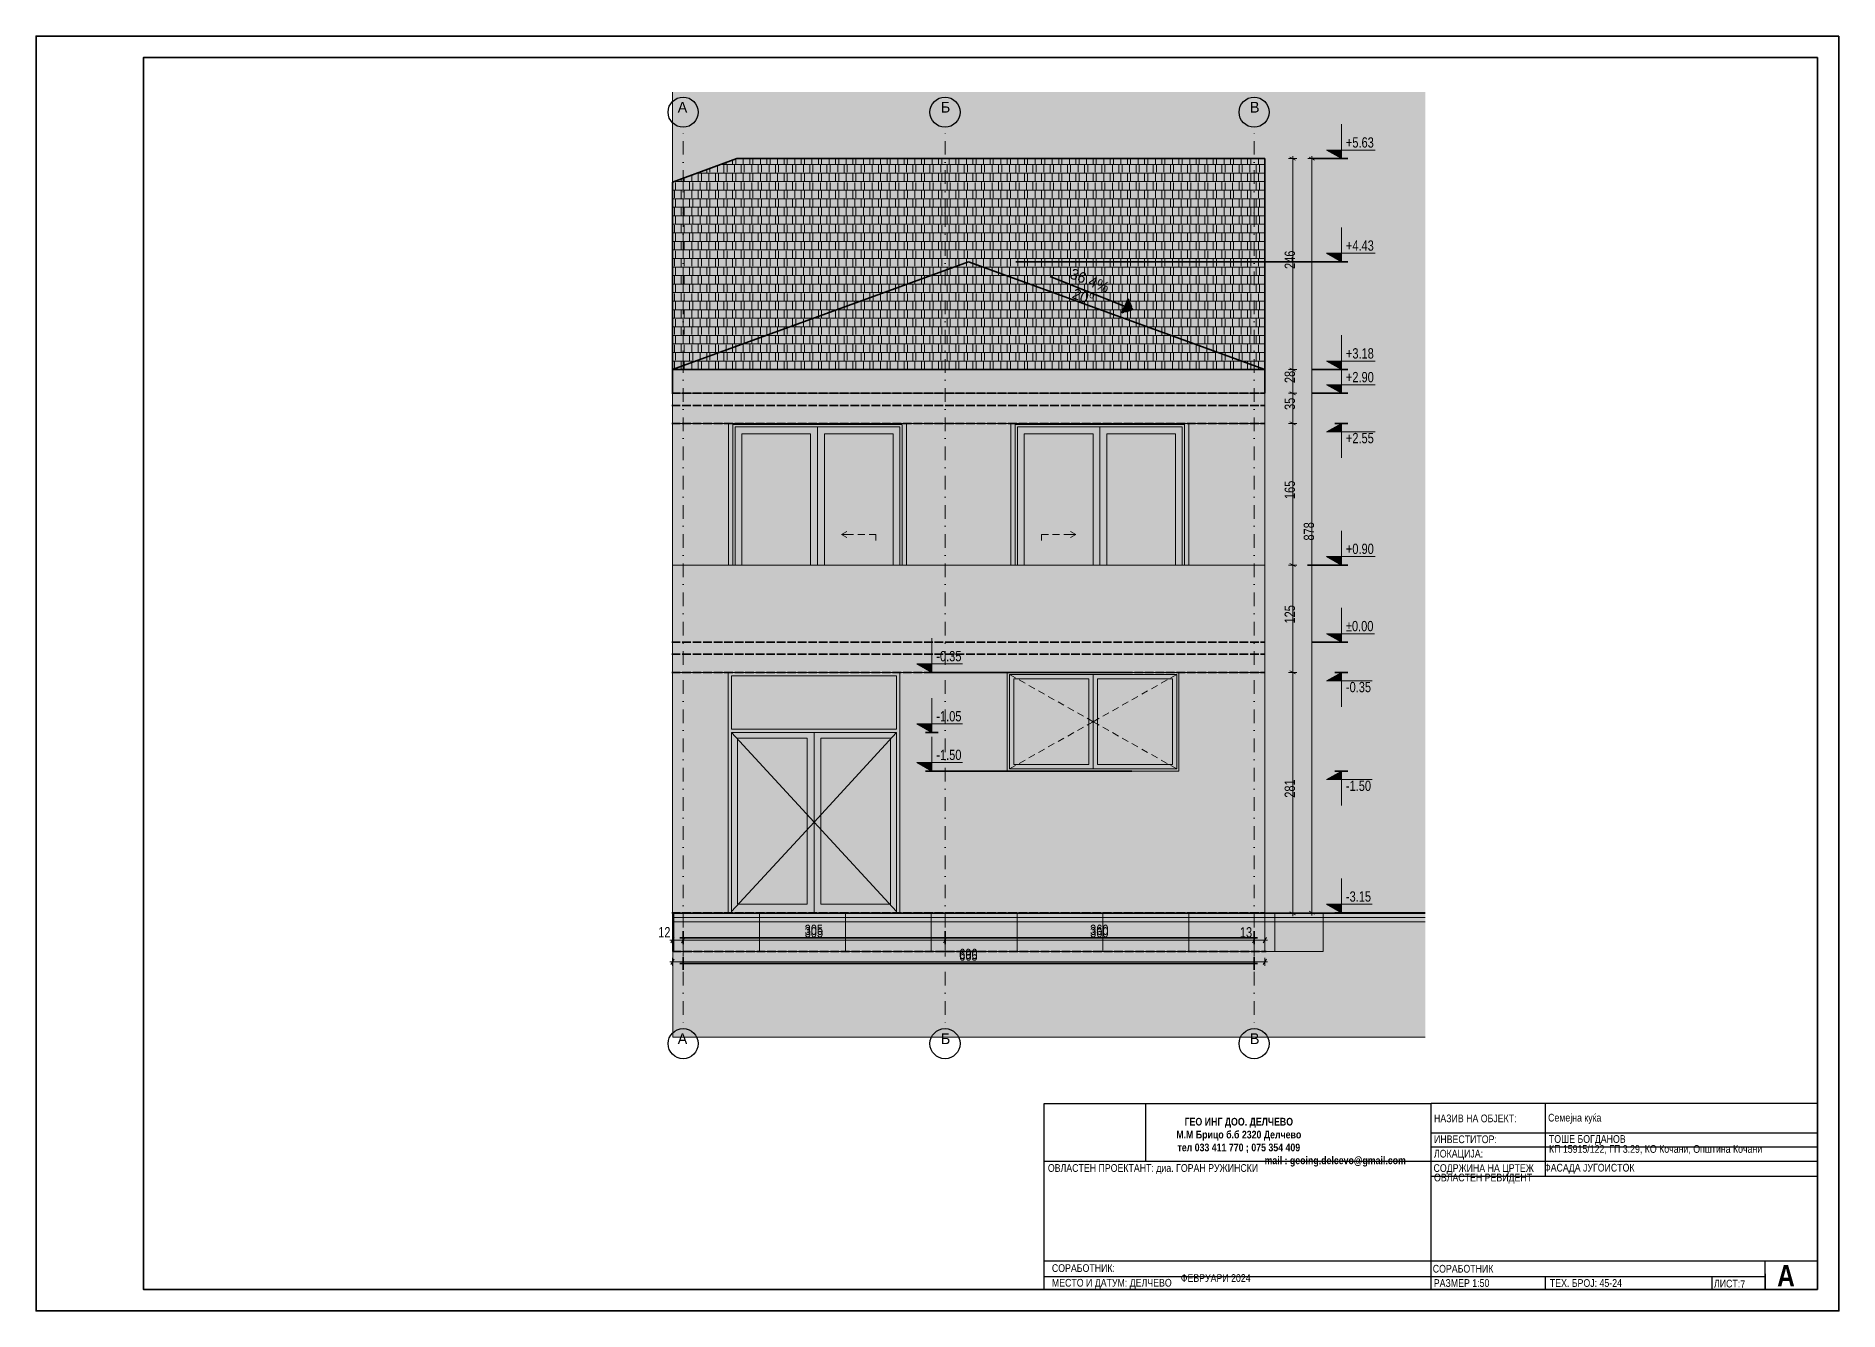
# Model space of a CAD drawing. Header units: millimetres. Extents: x -440 to 2671, y 0 to 297.
# Drawn here: x 1802.2 to 2222.2, y 0 to 297 of the extents above; entities that cross this region are included whole.
import ezdxf
from ezdxf.xclip import XClip

# ---------------------------------------------------------------- set-up
doc = ezdxf.new("R2010")
doc.units = ezdxf.units.MM
doc.header["$MEASUREMENT"] = 0
doc.header["$XCLIPFRAME"] = 0
doc.set_wipeout_variables(frame=1)
for name, pattern in [('- Осеви линии', [6.702778, 3.175, -1.763889, 0, -1.763889]), ('- Скирити линии', [2.45, 2, -0.45]), ('Wipeout_Contour', [1000, 0, -1000])]:
    doc.linetypes.add(name, pattern=pattern)
for name, color, linetype, lineweight, true_color in [('1', 7, 'Continuous', 13, 0x2b2b2b), ('162', 7, 'Continuous', 15, 0xaaaaaa), ('3', 7, 'Continuous', 18, 0x7c7c7c), ('4', 7, 'Continuous', 20, 0x3e3e3e), ('46', 7, 'Continuous', 35, 0x4e4e4e), ('61', 7, 'Continuous', 20, 0x6a6a6a), ('65', 7, 'Continuous', 20, 0x4e4e4e), ('85', 7, 'Continuous', 20, 0x404040), ('87', 7, 'Continuous', 20, 0x6a6a6a), ('88', 7, 'Continuous', 20, 0x5e5e5e), ('89', 7, 'Continuous', 20, 0x111111)]:
    doc.layers.add(name, color=color, linetype=linetype, lineweight=lineweight, true_color=true_color)
for name, color, linetype, lineweight in [('129', 255, 'Continuous', 0), ('141', 7, 'Continuous', 35), ('164', 255, 'Continuous', 15), ('41', 7, 'Continuous', 35), ('7', 7, 'Continuous', 25)]:
    doc.layers.add(name, color=color, linetype=linetype, lineweight=lineweight)
doc.layers.add('RGB colored ARCHICAD elements', color=7, linetype='Continuous')
doc.styles.add('GENERATED_STYLE_4', font='GOTHIC.TTF')
doc.styles.add('GENERATED_STYLE_5', font='GOTHICB.TTF')
doc.styles.add('GENERATED_STYLE_6', font='GOTHIC.TTF')
picture_1 = doc.add_image_def('image1.jpg', size_in_pixel=(1216, 687))

msp = doc.modelspace()

# ---------------------------------------------------------------- texts
at = {"layer": '1', "linetype": 'Continuous', "lineweight": 13, "style": 'GENERATED_STYLE_6'}
for s, insert, char_height, attachment_point in [('\\A1;{\\pql;\\pt0;\\fCentury Gothic|b0|i0|c0|p34;А}', (1951.7, 281.67), 2.5, 1), ('\\A1;{\\pql;\\pt0;\\fCentury Gothic|b0|i0|c0|p34;А}', (1951.7, 281.67), 2.5, 1), ('\\A1;{\\pql;\\pt0;\\fCentury Gothic|b0|i0|c0|p34;А}', (1951.7, 281.67), 2.5, 1), ('\\A1;{\\pql;\\pt0;\\fCentury Gothic|b0|i0|c0|p34;Б}', (2013.01, 281.67), 2.5, 1), ('\\A1;{\\pql;\\pt0;\\fCentury Gothic|b0|i0|c0|p34;Б}', (2013.01, 281.67), 2.5, 1), ('\\A1;{\\pql;\\pt0;\\fCentury Gothic|b0|i0|c0|p34;Б}', (2013.01, 281.67), 2.5, 1), ('\\A1;{\\pql;\\pt0;\\fCentury Gothic|b0|i0|c0|p34;В}', (2085.01, 281.67), 2.5, 1), ('\\A1;{\\pql;\\pt0;\\fCentury Gothic|b0|i0|c0|p34;В}', (2085.01, 281.67), 2.5, 1), ('\\A1;{\\pql;\\pt0;\\fCentury Gothic|b0|i0|c0|p34;В}', (2085.01, 281.67), 2.5, 1), ('\\A1;{\\W0.800000x;\\pql;\\fCentury Gothic|b0|i0|c0|p34;+5.63}', (2107.37, 270.98), 2.4, 7), ('\\A1;{\\W0.800000x;\\pql;\\fCentury Gothic|b0|i0|c0|p34;+4.43}', (2107.37, 246.96), 2.4, 7), ('\\A1;{\\W0.800000x;\\pql;\\fCentury Gothic|b0|i0|c0|p34;+3.18}', (2107.37, 221.84), 2.4, 7), ('\\A1;{\\W0.800000x;\\pql;\\fCentury Gothic|b0|i0|c0|p34;+2.90}', (2107.37, 216.31), 2.4, 7), ('\\A1;{\\W0.800000x;\\pql;\\fCentury Gothic|b0|i0|c0|p34;+2.55}', (2107.37, 202.11), 2.4, 7), ('\\A1;{\\W0.800000x;\\pql;\\fCentury Gothic|b0|i0|c0|p34;+0.90}', (2107.37, 176.31), 2.4, 7), ('\\A1;{\\W0.800000x;\\pql;\\fCentury Gothic|b0|i0|c0|p34;±0.00}', (2107.37, 158.31), 2.4, 7), ('\\A1;{\\W0.800000x;\\pql;\\fCentury Gothic|b0|i0|c0|p34;-0.35}', (2011.95, 151.31), 2.4, 7), ('\\A1;{\\W0.800000x;\\pql;\\fCentury Gothic|b0|i0|c0|p34;-0.35}', (2011.95, 151.31), 2.4, 7), ('\\A1;{\\W0.800000x;\\pql;\\fCentury Gothic|b0|i0|c0|p34;-0.35}', (2107.37, 144.11), 2.4, 7), ('\\A1;{\\W0.800000x;\\pql;\\fCentury Gothic|b0|i0|c0|p34;-1.05}', (2011.95, 137.31), 2.4, 7), ('\\A1;{\\W0.800000x;\\pql;\\fCentury Gothic|b0|i0|c0|p34;-1.50}', (2011.95, 128.31), 2.4, 7), ('\\A1;{\\W0.800000x;\\pql;\\fCentury Gothic|b0|i0|c0|p34;-1.50}', (2107.37, 121.11), 2.4, 7), ('\\A1;{\\W0.800000x;\\pql;\\fCentury Gothic|b0|i0|c0|p34;-3.15}', (2107.37, 95.31), 2.4, 7), ('\\A1;{\\W0.800000x;\\pql;\\fCentury Gothic|b0|i0|c0|p34;12}', (1947.16, 87.03), 2.4, 7), ('\\A1;{\\W0.800000x;\\pql;\\fCentury Gothic|b0|i0|c0|p34;305}', (1981.28, 87.56), 2.4, 7), ('\\A1;{\\W0.800000x;\\pql;\\fCentury Gothic|b0|i0|c0|p34;305}', (1981.28, 86.97), 2.4, 7), ('\\A1;{\\W0.800000x;\\pql;\\fCentury Gothic|b0|i0|c0|p34;360}', (2047.78, 87.56), 2.4, 7), ('\\A1;{\\W0.800000x;\\pql;\\fCentury Gothic|b0|i0|c0|p34;360}', (2047.78, 86.97), 2.4, 7), ('\\A1;{\\W0.800000x;\\pql;\\fCentury Gothic|b0|i0|c0|p34;13}', (2082.66, 86.97), 2.4, 7), ('\\A1;{\\W0.800000x;\\pql;\\fCentury Gothic|b0|i0|c0|p34;690}', (2017.28, 81.94), 2.4, 7), ('\\A1;{\\W0.800000x;\\pql;\\fCentury Gothic|b0|i0|c0|p34;665}', (2017.28, 81.56), 2.4, 7), ('\\A1;{\\pql;\\pt0;\\fCentury Gothic|b0|i0|c0|p34;А}', (1951.7, 64.67), 2.5, 1), ('\\A1;{\\pql;\\pt0;\\fCentury Gothic|b0|i0|c0|p34;А}', (1951.7, 64.67), 2.5, 1), ('\\A1;{\\pql;\\pt0;\\fCentury Gothic|b0|i0|c0|p34;А}', (1951.7, 64.67), 2.5, 1), ('\\A1;{\\pql;\\pt0;\\fCentury Gothic|b0|i0|c0|p34;Б}', (2013.01, 64.67), 2.5, 1), ('\\A1;{\\pql;\\pt0;\\fCentury Gothic|b0|i0|c0|p34;Б}', (2013.01, 64.67), 2.5, 1), ('\\A1;{\\pql;\\pt0;\\fCentury Gothic|b0|i0|c0|p34;Б}', (2013.01, 64.67), 2.5, 1), ('\\A1;{\\pql;\\pt0;\\fCentury Gothic|b0|i0|c0|p34;В}', (2085.01, 64.67), 2.5, 1), ('\\A1;{\\pql;\\pt0;\\fCentury Gothic|b0|i0|c0|p34;В}', (2085.01, 64.67), 2.5, 1), ('\\A1;{\\pql;\\pt0;\\fCentury Gothic|b0|i0|c0|p34;В}', (2085.01, 64.67), 2.5, 1)]:
    msp.add_mtext(s, dxfattribs=dict(at, insert=insert, char_height=char_height, attachment_point=attachment_point))
at = {"layer": '1', "linetype": 'Continuous', "lineweight": 13, "char_height": 2.4, "attachment_point": 7, "rotation": 90, "style": 'GENERATED_STYLE_6'}
for s, insert in [('\\A1;{\\W0.800000x;\\pql;\\fCentury Gothic|b0|i0|c0|p34;246}', (2095.52, 242.74)), ('\\A1;{\\W0.800000x;\\pql;\\fCentury Gothic|b0|i0|c0|p34;28}', (2095.52, 216.15)), ('\\A1;{\\W0.800000x;\\pql;\\fCentury Gothic|b0|i0|c0|p34;35}', (2095.52, 209.89)), ('\\A1;{\\W0.800000x;\\pql;\\fCentury Gothic|b0|i0|c0|p34;165}', (2095.52, 189.14)), ('\\A1;{\\W0.800000x;\\pql;\\fCentury Gothic|b0|i0|c0|p34;878}', (2099.97, 179.47)), ('\\A1;{\\W0.800000x;\\pql;\\fCentury Gothic|b0|i0|c0|p34;125}', (2095.52, 160.14)), ('\\A1;{\\W0.800000x;\\pql;\\fCentury Gothic|b0|i0|c0|p34;281}', (2095.52, 119.56))]:
    msp.add_mtext(s, dxfattribs=dict(at, insert=insert))
at = {"layer": '41', "color": 7, "linetype": 'Continuous', "lineweight": 35, "char_height": 1.8, "attachment_point": 4, "style": 'GENERATED_STYLE_4'}
for s, insert in [('\\A1;{\\W0.850000x;\\pql;\\fCentury Gothic|b0|i0|c204|p34;НАЗИВ НА ОБЈЕКТ:}', (2127.89, 44.84)), ('\\A1;{\\W0.850000x;\\pql;\\fCentury Gothic|b0|i0|c204|p34;Семејна куќа}', (2154.47, 44.76)), ('\\A1;{\\W0.850000x;\\pql;\\fCentury Gothic|b0|i0|c204|p34;ИНВЕСТИТОР:}', (2127.89, 39.98)), ('\\A1;{\\W0.850000x;\\pql;\\fCentury Gothic|b0|i0|c204|p34;ТОШЕ БОГДАНОВ}', (2154.66, 39.8)), ('\\A1;{\\W0.850000x;\\pql;\\fCentury Gothic|b0|i0|c204|p34;КП 15915/12\\fCentury Gothic|b0|i0|c204|p34;2\\fCentury Gothic|b0|i0|c204|p34;, ГП 3.29, КО Кочани, Општина Кочани\\P\\pql;\\fCentury Gothic|b0|i0|c204|p34;}', (2154.68, 37.57)), ('\\A1;{\\W0.850000x;\\pql;\\fCentury Gothic|b0|i0|c204|p34;СОДРЖИНА НА ЦРТЕЖ}', (2127.78, 33.02)), ('\\A1;{\\W0.850000x;\\pql;\\fCentury Gothic|b0|i0|c204|p34;ЛОКАЦИЈА:}', (2127.89, 36.38)), ('\\A1;{\\W0.850000x;\\pql;\\fCentury Gothic|b0|i0|c204|p34;ОВЛАСТЕН РЕВИДЕНТ\\P\\pqc;\\fCentury Gothic|b0|i0|c204|p34;}', (2127.89, 30.82)), ('\\A1;{\\W0.850000x;\\pql;\\fCentury Gothic|b0|i0|c204|p34;СОРАБОТНИК:}', (2038.87, 9.97)), ('\\A1;{\\W0.850000x;\\pql;\\fCentury Gothic|b0|i0|c204|p34;ФЕВРУАРИ 2024\\P\\pql;\\fCentury Gothic|b0|i0|c204|p34;}', (2068.9, 7.65)), ('\\A1;{\\W0.850000x;\\pql;\\fCentury Gothic|b0|i0|c204|p34;СОРАБОТНИК}', (2127.6, 9.82)), ('\\A1;{\\W0.850000x;\\pql;\\fCentury Gothic|b0|i0|c204|p34;МЕСТО И ДАТУМ: ДЕЛЧЕВО}', (2038.87, 6.3)), ('\\A1;{\\W0.850000x;\\pql;\\fCentury Gothic|b0|i0|c204|p34;РАЗМЕР 1:50}', (2127.84, 6.49)), ('\\A1;{\\W0.850000x;\\pql;\\fCentury Gothic|b0|i0|c204|p34;ТЕХ. БРОЈ: \\fCentury Gothic|b0|i0|c204|p34;45-24}', (2154.87, 6.49)), ('\\A1;{\\W0.850000x;\\pql;\\fCentury Gothic|b0|i0|c204|p34;ЛИСТ: }', (2193.11, 6.36))]:
    msp.add_mtext(s, dxfattribs=dict(at, insert=insert))
at = {"layer": '46', "color": 7, "linetype": 'Continuous', "lineweight": 35, "char_height": 2.5, "attachment_point": 5, "style": 'GENERATED_STYLE_4'}
for s, insert, rotation in [('\\A1;{\\pqc;\\fCentury Gothic|b0|i0|c204|p34;36.4%}', (2047.68, 240.04), 337.9692), ('\\A1;{\\pqc;\\fCentury Gothic|b0|i0|c204|p34;20\\fCentury Gothic|b0|i0|c204|p34;\\A1{\\H.66x;\\Sо^  ;}}', (2046.13, 236.3), 338.8219)]:
    msp.add_mtext(s, dxfattribs=dict(at, insert=insert, rotation=rotation))
at = {"layer": '46', "color": 7, "linetype": 'Continuous', "lineweight": 35}
for s, insert, char_height, attachment_point, style in [('\\A1;{\\W0.850000x;\\pqc;\\fCentury Gothic|b1|i0|c204|p34;ГЕО ИНГ ДОО. ДЕЛЧЕВО\\P\\pqc;\\fCentury Gothic|b1|i0|c204|p34;М.М Брицо б.б 2320 Делчево \\P\\pqc;\\fCentury Gothic|b1|i0|c204|p34;тел 033 411 770 ; 075 354 409 \\P\\pqc;\\fCentury Gothic|b1|i0|c204|p34;                                                                               \\fCentury Gothic|b1|i0|c204|p34;mail : geoing.delcevo@gmail.com\\P\\pqc;\\fCentury Gothic|b0|i0|c204|p34;\\H1.388889x;}', (2082.42, 39.31), 1.8, 5, 'GENERATED_STYLE_5'), ('\\A1;{\\W0.850000x;\\pql;\\fCentury Gothic|b0|i0|c204|p34;ФАСАДА \\fCentury Gothic|b0|i0|c204|p34;ЈУГОИСТОК}', (2153.52, 33.11), 1.8, 4, 'GENERATED_STYLE_4'), ('\\A1;{\\W0.850000x;\\pql;\\fCentury Gothic|b1|i0|c204|p34;А}', (2207.83, 8.22), 5, 4, 'GENERATED_STYLE_5'), ('\\A1;{\\W0.850000x;\\pql;\\fCentury Gothic|b0|i0|c204|p34;7}', (2199.26, 6.23), 1.8, 4, 'GENERATED_STYLE_4')]:
    msp.add_mtext(s, dxfattribs=dict(at, insert=insert, char_height=char_height, attachment_point=attachment_point, style=style))

# ---------------------------------------------------------------- blocks, each defined once
blk = doc.blocks.new('Drawing_1_1', base_point=(246.71, 41.62))
at = {"color": 254, "linetype": 'Wipeout_Contour', "lineweight": 0, "ltscale": 1001.123103}
blk.add_wipeout([(234.97, 34.99), (258.44, 34.99), (258.44, 48.25), (234.97, 48.25)], dxfattribs=at)
at = {"layer": '1', "color": 250, "lineweight": 13, "true_color": 0x2b2b2b}
image = blk.add_image(picture_1, insert=(234.97, 34.99), size_in_units=(23.47, 13.26), dxfattribs=at)
image.set_boundary_path([(-0.5, -0.5), (1215.5, 686.5)])
blk = doc.blocks.new('*X28')
at = {"layer": '1', "color": 250, "linetype": 'Continuous', "lineweight": 13, "true_color": 0x2a2a2a}
for p, q in [((152.75, 263.27), (152.75, 264.62)), ((154.04, 265.09), (156.25, 265.09)), ((154.25, 263.1), (154.25, 265.09)), ((154.75, 265.26), (154.75, 265.35)), ((154.99, 263.27), (154.99, 264.91)), ((156.25, 265.89), (156.25, 265.09)), ((156.25, 265.09), (164.25, 265.09)), ((156.75, 263.27), (156.75, 264.91)), ((156.99, 265.26), (156.99, 266.16)), ((158.25, 263.1), (158.25, 265.09)), ((158.75, 265.26), (158.75, 266.8)), ((158.99, 263.27), (158.99, 264.91)), ((164.25, 267.08), (159.51, 267.08)), ((160.25, 265.09), (160.25, 267.08)), ((160.75, 267.25), (160.75, 267.53)), ((160.75, 263.27), (160.75, 264.91)), ((160.99, 265.26), (160.99, 266.91)), ((162.25, 267.08), (162.25, 268.07)), ((162.25, 263.1), (162.25, 265.09)), ((162.75, 265.26), (162.75, 266.91)), ((162.99, 267.25), (162.99, 268.34)), ((162.99, 263.27), (162.99, 264.91)), ((172.25, 267.08), (164.25, 267.08)), ((164.25, 267.08), (164.25, 265.09)), ((164.25, 265.09), (172.25, 265.09)), ((164.75, 267.25), (164.75, 268.44)), ((164.75, 263.27), (164.75, 264.91)), ((164.99, 265.26), (164.99, 266.91)), ((166.25, 267.08), (166.25, 268.44)), ((166.25, 263.1), (166.25, 265.09)), ((166.75, 265.26), (166.75, 266.91)), ((166.99, 267.25), (166.99, 268.44)), ((166.99, 263.27), (166.99, 264.91)), ((168.25, 265.09), (168.25, 267.08)), ((168.75, 267.25), (168.75, 268.44)), ((168.75, 263.27), (168.75, 264.91)), ((168.99, 265.26), (168.99, 266.91)), ((170.25, 267.08), (170.25, 268.44)), ((170.25, 263.1), (170.25, 265.09)), ((170.75, 265.26), (170.75, 266.91)), ((170.99, 267.25), (170.99, 268.44)), ((170.99, 263.27), (170.99, 264.91)), ((180.25, 267.08), (172.25, 267.08)), ((172.25, 267.08), (172.25, 265.09)), ((172.25, 265.09), (180.25, 265.09)), ((172.75, 267.25), (172.75, 268.44)), ((172.75, 263.27), (172.75, 264.91)), ((172.99, 265.26), (172.99, 266.91)), ((174.25, 267.08), (174.25, 268.44)), ((174.25, 263.1), (174.25, 265.09)), ((174.75, 265.26), (174.75, 266.91)), ((174.99, 267.25), (174.99, 268.44)), ((174.99, 263.27), (174.99, 264.91)), ((176.25, 265.09), (176.25, 267.08)), ((176.75, 267.25), (176.75, 268.44)), ((176.75, 263.27), (176.75, 264.91)), ((176.99, 265.26), (176.99, 266.91)), ((178.25, 267.08), (178.25, 268.44)), ((178.25, 263.1), (178.25, 265.09)), ((178.75, 265.26), (178.75, 266.91)), ((178.99, 267.25), (178.99, 268.44)), ((178.99, 263.27), (178.99, 264.91)), ((188.25, 267.08), (180.25, 267.08)), ((180.25, 267.08), (180.25, 265.09)), ((180.25, 265.09), (188.25, 265.09)), ((180.75, 267.25), (180.75, 268.44)), ((180.75, 263.27), (180.75, 264.91)), ((180.99, 265.26), (180.99, 266.91)), ((182.25, 267.08), (182.25, 268.44)), ((182.25, 263.1), (182.25, 265.09)), ((182.75, 265.26), (182.75, 266.91)), ((182.99, 267.25), (182.99, 268.44)), ((182.99, 263.27), (182.99, 264.91)), ((184.25, 265.09), (184.25, 267.08)), ((184.75, 267.25), (184.75, 268.44)), ((184.75, 263.27), (184.75, 264.91)), ((184.99, 265.26), (184.99, 266.91)), ((186.25, 267.08), (186.25, 268.44)), ((186.25, 263.1), (186.25, 265.09)), ((186.75, 265.26), (186.75, 266.91)), ((186.99, 267.25), (186.99, 268.44)), ((186.99, 263.27), (186.99, 264.91)), ((196.25, 267.08), (188.25, 267.08)), ((188.25, 267.08), (188.25, 265.09)), ((188.25, 265.09), (196.25, 265.09)), ((188.75, 267.25), (188.75, 268.44)), ((188.75, 263.27), (188.75, 264.91)), ((188.99, 265.26), (188.99, 266.91)), ((190.25, 267.08), (190.25, 268.44)), ((190.25, 263.1), (190.25, 265.09)), ((190.75, 265.26), (190.75, 266.91)), ((190.99, 267.25), (190.99, 268.44)), ((190.99, 263.27), (190.99, 264.91)), ((192.25, 265.09), (192.25, 267.08)), ((192.75, 267.25), (192.75, 268.44)), ((192.75, 263.27), (192.75, 264.91)), ((192.99, 265.26), (192.99, 266.91)), ((194.25, 267.08), (194.25, 268.44)), ((194.25, 263.1), (194.25, 265.09)), ((194.75, 265.26), (194.75, 266.91)), ((194.99, 267.25), (194.99, 268.44)), ((194.99, 263.27), (194.99, 264.91)), ((204.25, 267.08), (196.25, 267.08)), ((196.25, 267.08), (196.25, 265.09)), ((196.25, 265.09), (204.25, 265.09)), ((196.75, 267.25), (196.75, 268.44)), ((196.75, 263.27), (196.75, 264.91)), ((196.99, 265.26), (196.99, 266.91)), ((198.25, 267.08), (198.25, 268.44)), ((198.25, 263.1), (198.25, 265.09)), ((198.75, 265.26), (198.75, 266.91)), ((198.99, 267.25), (198.99, 268.44)), ((198.99, 263.27), (198.99, 264.91)), ((200.25, 265.09), (200.25, 267.08)), ((200.75, 267.25), (200.75, 268.44)), ((200.75, 263.27), (200.75, 264.91)), ((200.99, 265.26), (200.99, 266.91)), ((202.25, 267.08), (202.25, 268.44)), ((202.25, 263.1), (202.25, 265.09)), ((202.75, 265.26), (202.75, 266.91)), ((202.99, 267.25), (202.99, 268.44)), ((202.99, 263.27), (202.99, 264.91)), ((212.25, 267.08), (204.25, 267.08)), ((204.25, 267.08), (204.25, 265.09)), ((204.25, 265.09), (212.25, 265.09)), ((204.75, 267.25), (204.75, 268.44)), ((204.75, 263.27), (204.75, 264.91)), ((204.99, 265.26), (204.99, 266.91)), ((206.25, 267.08), (206.25, 268.44)), ((206.25, 263.1), (206.25, 265.09)), ((206.75, 265.26), (206.75, 266.91)), ((206.99, 267.25), (206.99, 268.44)), ((206.99, 263.27), (206.99, 264.91)), ((208.25, 265.09), (208.25, 267.08)), ((208.75, 267.25), (208.75, 268.44)), ((208.75, 263.27), (208.75, 264.91)), ((208.99, 265.26), (208.99, 266.91)), ((210.25, 267.08), (210.25, 268.44)), ((210.25, 263.1), (210.25, 265.09)), ((210.75, 265.26), (210.75, 266.91)), ((210.99, 267.25), (210.99, 268.44)), ((210.99, 263.27), (210.99, 264.91)), ((220.25, 267.08), (212.25, 267.08)), ((212.25, 267.08), (212.25, 265.09)), ((212.25, 265.09), (220.25, 265.09)), ((212.75, 267.25), (212.75, 268.44)), ((212.75, 263.27), (212.75, 264.91)), ((212.99, 265.26), (212.99, 266.91)), ((214.25, 267.08), (214.25, 268.44)), ((214.25, 263.1), (214.25, 265.09)), ((214.75, 265.26), (214.75, 266.91)), ((214.99, 267.25), (214.99, 268.44)), ((214.99, 263.27), (214.99, 264.91)), ((216.25, 265.09), (216.25, 267.08)), ((216.75, 267.25), (216.75, 268.44)), ((216.75, 263.27), (216.75, 264.91)), ((216.99, 265.26), (216.99, 266.91)), ((218.25, 267.08), (218.25, 268.44)), ((218.25, 263.1), (218.25, 265.09)), ((218.75, 265.26), (218.75, 266.91)), ((218.99, 267.25), (218.99, 268.44)), ((218.99, 263.27), (218.99, 264.91)), ((228.25, 267.08), (220.25, 267.08)), ((220.25, 267.08), (220.25, 265.09)), ((220.25, 265.09), (228.25, 265.09)), ((220.75, 267.25), (220.75, 268.44)), ((220.75, 263.27), (220.75, 264.91)), ((220.99, 265.26), (220.99, 266.91)), ((222.25, 267.08), (222.25, 268.44)), ((222.25, 263.1), (222.25, 265.09)), ((222.75, 265.26), (222.75, 266.91)), ((222.99, 267.25), (222.99, 268.44)), ((222.99, 263.27), (222.99, 264.91)), ((224.25, 265.09), (224.25, 267.08)), ((224.75, 267.25), (224.75, 268.44)), ((224.75, 263.27), (224.75, 264.91)), ((224.99, 265.26), (224.99, 266.91)), ((226.25, 267.08), (226.25, 268.44)), ((226.25, 263.1), (226.25, 265.09)), ((226.75, 265.26), (226.75, 266.91)), ((226.99, 267.25), (226.99, 268.44)), ((226.99, 263.27), (226.99, 264.91)), ((236.25, 267.08), (228.25, 267.08)), ((228.25, 267.08), (228.25, 265.09)), ((228.25, 265.09), (236.25, 265.09)), ((228.75, 267.25), (228.75, 268.44)), ((228.75, 263.27), (228.75, 264.91)), ((228.99, 265.26), (228.99, 266.91)), ((230.25, 267.08), (230.25, 268.44)), ((230.25, 263.1), (230.25, 265.09)), ((230.75, 265.26), (230.75, 266.91)), ((230.99, 267.25), (230.99, 268.44)), ((230.99, 263.27), (230.99, 264.91)), ((232.25, 265.09), (232.25, 267.08)), ((232.75, 267.25), (232.75, 268.44)), ((232.75, 263.27), (232.75, 264.91)), ((232.99, 265.26), (232.99, 266.91)), ((234.25, 267.08), (234.25, 268.44)), ((234.25, 263.1), (234.25, 265.09)), ((234.75, 265.26), (234.75, 266.91)), ((234.99, 267.25), (234.99, 268.44)), ((234.99, 263.27), (234.99, 264.91)), ((244.25, 267.08), (236.25, 267.08)), ((236.25, 267.08), (236.25, 265.09)), ((236.25, 265.09), (244.25, 265.09)), ((236.75, 267.25), (236.75, 268.44)), ((236.75, 263.27), (236.75, 264.91)), ((236.99, 265.26), (236.99, 266.91)), ((238.25, 267.08), (238.25, 268.44)), ((238.25, 263.1), (238.25, 265.09)), ((238.75, 265.26), (238.75, 266.91)), ((238.99, 267.25), (238.99, 268.44)), ((238.99, 263.27), (238.99, 264.91)), ((240.25, 265.09), (240.25, 267.08)), ((240.75, 267.25), (240.75, 268.44)), ((240.75, 263.27), (240.75, 264.91)), ((240.99, 265.26), (240.99, 266.91)), ((242.25, 267.08), (242.25, 268.44)), ((242.25, 263.1), (242.25, 265.09)), ((242.75, 265.26), (242.75, 266.91)), ((242.99, 267.25), (242.99, 268.44)), ((242.99, 263.27), (242.99, 264.91)), ((252.25, 267.08), (244.25, 267.08)), ((244.25, 267.08), (244.25, 265.09)), ((244.25, 265.09), (252.25, 265.09)), ((244.75, 267.25), (244.75, 268.44)), ((244.75, 263.27), (244.75, 264.91)), ((244.99, 265.26), (244.99, 266.91)), ((246.25, 267.08), (246.25, 268.44)), ((246.25, 263.1), (246.25, 265.09)), ((246.75, 265.26), (246.75, 266.91)), ((246.99, 267.25), (246.99, 268.44)), ((246.99, 263.27), (246.99, 264.91)), ((248.25, 265.09), (248.25, 267.08)), ((248.75, 267.25), (248.75, 268.44)), ((248.75, 263.27), (248.75, 264.91)), ((248.99, 265.26), (248.99, 266.91)), ((250.25, 267.08), (250.25, 268.44)), ((250.25, 263.1), (250.25, 265.09)), ((250.75, 265.26), (250.75, 266.91)), ((250.99, 267.25), (250.99, 268.44)), ((250.99, 263.27), (250.99, 264.91)), ((260.25, 267.08), (252.25, 267.08)), ((252.25, 267.08), (252.25, 265.09)), ((252.25, 265.09), (260.25, 265.09)), ((252.75, 267.25), (252.75, 268.44)), ((252.75, 263.27), (252.75, 264.91)), ((252.99, 265.26), (252.99, 266.91)), ((254.25, 267.08), (254.25, 268.44)), ((254.25, 263.1), (254.25, 265.09)), ((254.75, 265.26), (254.75, 266.91)), ((254.99, 267.25), (254.99, 268.44)), ((254.99, 263.27), (254.99, 264.91)), ((256.25, 265.09), (256.25, 267.08)), ((256.75, 267.25), (256.75, 268.44)), ((256.75, 263.27), (256.75, 264.91)), ((256.99, 265.26), (256.99, 266.91)), ((258.25, 267.08), (258.25, 268.44)), ((258.25, 263.1), (258.25, 265.09)), ((258.75, 265.26), (258.75, 266.91)), ((258.99, 267.25), (258.99, 268.44)), ((258.99, 263.27), (258.99, 264.91)), ((268.25, 267.08), (260.25, 267.08)), ((260.25, 267.08), (260.25, 265.09)), ((260.25, 265.09), (268.25, 265.09)), ((260.75, 267.25), (260.75, 268.44)), ((260.75, 263.27), (260.75, 264.91)), ((260.99, 265.26), (260.99, 266.91)), ((262.25, 267.08), (262.25, 268.44)), ((262.25, 263.1), (262.25, 265.09)), ((262.75, 265.26), (262.75, 266.91)), ((262.99, 267.25), (262.99, 268.44)), ((262.99, 263.27), (262.99, 264.91)), ((264.25, 265.09), (264.25, 267.08)), ((264.75, 267.25), (264.75, 268.44)), ((264.75, 263.27), (264.75, 264.91)), ((264.99, 265.26), (264.99, 266.91)), ((266.25, 267.08), (266.25, 268.44)), ((266.25, 263.1), (266.25, 265.09)), ((266.75, 265.26), (266.75, 266.91)), ((266.99, 267.25), (266.99, 268.44)), ((266.99, 263.27), (266.99, 264.91)), ((276.25, 267.08), (268.25, 267.08)), ((268.25, 267.08), (268.25, 265.09)), ((268.25, 265.09), (276.25, 265.09)), ((268.75, 267.25), (268.75, 268.44)), ((268.75, 263.27), (268.75, 264.91)), ((268.99, 265.26), (268.99, 266.91)), ((270.25, 267.08), (270.25, 268.44)), ((270.25, 263.1), (270.25, 265.09)), ((270.75, 265.26), (270.75, 266.91)), ((270.99, 267.25), (270.99, 268.44)), ((270.99, 263.27), (270.99, 264.91)), ((272.25, 265.09), (272.25, 267.08)), ((272.75, 267.25), (272.75, 268.44)), ((272.75, 263.27), (272.75, 264.91)), ((272.99, 265.26), (272.99, 266.91)), ((274.25, 267.08), (274.25, 268.44)), ((274.25, 263.1), (274.25, 265.09)), ((274.75, 265.26), (274.75, 266.91)), ((274.99, 267.25), (274.99, 268.44)), ((274.99, 263.27), (274.99, 264.91)), ((284.25, 267.08), (276.25, 267.08)), ((276.25, 267.08), (276.25, 265.09)), ((276.25, 265.09), (284.25, 265.09)), ((276.75, 267.25), (276.75, 268.44)), ((276.75, 263.27), (276.75, 264.91)), ((276.99, 265.26), (276.99, 266.91)), ((278.25, 267.08), (278.25, 268.44)), ((278.25, 263.1), (278.25, 265.09)), ((278.75, 265.26), (278.75, 266.91)), ((278.99, 267.25), (278.99, 268.44)), ((278.99, 263.27), (278.99, 264.91)), ((280.25, 265.09), (280.25, 267.08)), ((280.75, 267.25), (280.75, 268.44)), ((280.75, 263.27), (280.75, 264.91)), ((280.99, 265.26), (280.99, 266.91)), ((282.25, 267.08), (282.25, 268.44)), ((282.25, 263.1), (282.25, 265.09)), ((282.75, 265.26), (282.75, 266.91)), ((282.99, 267.25), (282.99, 268.44)), ((282.99, 263.27), (282.99, 264.91)), ((286.25, 267.08), (284.25, 267.08)), ((284.25, 267.08), (284.25, 265.09)), ((284.25, 265.09), (286.25, 265.09)), ((284.75, 267.25), (284.75, 268.44)), ((284.75, 263.27), (284.75, 264.91)), ((284.99, 265.26), (284.99, 266.91)), ((148.25, 261.1), (156.25, 261.1)), ((156.25, 263.1), (148.57, 263.1)), ((148.75, 259.29), (148.75, 260.93)), ((148.99, 261.28), (148.99, 262.92)), ((150.25, 263.1), (150.25, 263.71)), ((150.25, 259.11), (150.25, 261.1)), ((150.75, 261.28), (150.75, 262.92)), ((150.99, 263.27), (150.99, 263.98)), ((150.99, 259.29), (150.99, 260.93)), ((152.25, 261.1), (152.25, 263.1)), ((152.75, 259.29), (152.75, 260.93)), ((152.99, 261.28), (152.99, 262.92)), ((154.25, 259.11), (154.25, 261.1)), ((154.75, 261.28), (154.75, 262.92)), ((154.99, 259.29), (154.99, 260.93)), ((164.25, 263.1), (156.25, 263.1)), ((156.25, 263.1), (156.25, 261.1)), ((156.25, 261.1), (164.25, 261.1)), ((156.75, 259.29), (156.75, 260.93)), ((156.99, 261.28), (156.99, 262.92)), ((158.25, 259.11), (158.25, 261.1)), ((158.75, 261.28), (158.75, 262.92)), ((158.99, 259.29), (158.99, 260.93)), ((160.25, 261.1), (160.25, 263.1)), ((160.75, 259.29), (160.75, 260.93)), ((160.99, 261.28), (160.99, 262.92)), ((162.25, 259.11), (162.25, 261.1)), ((162.75, 261.28), (162.75, 262.92)), ((162.99, 259.29), (162.99, 260.93)), ((172.25, 263.1), (164.25, 263.1)), ((164.25, 263.1), (164.25, 261.1)), ((164.25, 261.1), (172.25, 261.1)), ((164.75, 259.29), (164.75, 260.93)), ((164.99, 261.28), (164.99, 262.92)), ((166.25, 259.11), (166.25, 261.1)), ((166.75, 261.28), (166.75, 262.92)), ((166.99, 259.29), (166.99, 260.93)), ((168.25, 261.1), (168.25, 263.1)), ((168.75, 259.29), (168.75, 260.93)), ((168.99, 261.28), (168.99, 262.92)), ((170.25, 259.11), (170.25, 261.1)), ((170.75, 261.28), (170.75, 262.92)), ((170.99, 259.29), (170.99, 260.93)), ((180.25, 263.1), (172.25, 263.1)), ((172.25, 263.1), (172.25, 261.1)), ((172.25, 261.1), (180.25, 261.1)), ((172.75, 259.29), (172.75, 260.93)), ((172.99, 261.28), (172.99, 262.92)), ((174.25, 259.11), (174.25, 261.1)), ((174.75, 261.28), (174.75, 262.92)), ((174.99, 259.29), (174.99, 260.93)), ((176.25, 261.1), (176.25, 263.1)), ((176.75, 259.29), (176.75, 260.93)), ((176.99, 261.28), (176.99, 262.92)), ((178.25, 259.11), (178.25, 261.1)), ((178.75, 261.28), (178.75, 262.92)), ((178.99, 259.29), (178.99, 260.93)), ((188.25, 263.1), (180.25, 263.1)), ((180.25, 263.1), (180.25, 261.1)), ((180.25, 261.1), (188.25, 261.1)), ((180.75, 259.29), (180.75, 260.93)), ((180.99, 261.28), (180.99, 262.92)), ((182.25, 259.11), (182.25, 261.1)), ((182.75, 261.28), (182.75, 262.92)), ((182.99, 259.29), (182.99, 260.93)), ((184.25, 261.1), (184.25, 263.1)), ((184.75, 259.29), (184.75, 260.93)), ((184.99, 261.28), (184.99, 262.92)), ((186.25, 259.11), (186.25, 261.1)), ((186.75, 261.28), (186.75, 262.92)), ((186.99, 259.29), (186.99, 260.93)), ((196.25, 263.1), (188.25, 263.1)), ((188.25, 263.1), (188.25, 261.1)), ((188.25, 261.1), (196.25, 261.1)), ((188.75, 259.29), (188.75, 260.93)), ((188.99, 261.28), (188.99, 262.92)), ((190.25, 259.11), (190.25, 261.1)), ((190.75, 261.28), (190.75, 262.92)), ((190.99, 259.29), (190.99, 260.93)), ((192.25, 261.1), (192.25, 263.1)), ((192.75, 259.29), (192.75, 260.93)), ((192.99, 261.28), (192.99, 262.92)), ((194.25, 259.11), (194.25, 261.1)), ((194.75, 261.28), (194.75, 262.92)), ((194.99, 259.29), (194.99, 260.93)), ((204.25, 263.1), (196.25, 263.1)), ((196.25, 263.1), (196.25, 261.1)), ((196.25, 261.1), (204.25, 261.1)), ((196.75, 259.29), (196.75, 260.93)), ((196.99, 261.28), (196.99, 262.92)), ((198.25, 259.11), (198.25, 261.1)), ((198.75, 261.28), (198.75, 262.92)), ((198.99, 259.29), (198.99, 260.93)), ((200.25, 261.1), (200.25, 263.1)), ((200.75, 259.29), (200.75, 260.93)), ((200.99, 261.28), (200.99, 262.92)), ((202.25, 259.11), (202.25, 261.1)), ((202.75, 261.28), (202.75, 262.92)), ((202.99, 259.29), (202.99, 260.93)), ((212.25, 263.1), (204.25, 263.1)), ((204.25, 263.1), (204.25, 261.1)), ((204.25, 261.1), (212.25, 261.1)), ((204.75, 259.29), (204.75, 260.93)), ((204.99, 261.28), (204.99, 262.92)), ((206.25, 259.11), (206.25, 261.1)), ((206.75, 261.28), (206.75, 262.92)), ((206.99, 259.29), (206.99, 260.93)), ((208.25, 261.1), (208.25, 263.1)), ((208.75, 259.29), (208.75, 260.93)), ((208.99, 261.28), (208.99, 262.92)), ((210.25, 259.11), (210.25, 261.1)), ((210.75, 261.28), (210.75, 262.92)), ((210.99, 259.29), (210.99, 260.93)), ((220.25, 263.1), (212.25, 263.1)), ((212.25, 263.1), (212.25, 261.1)), ((212.25, 261.1), (220.25, 261.1)), ((212.75, 259.29), (212.75, 260.93)), ((212.99, 261.28), (212.99, 262.92)), ((214.25, 259.11), (214.25, 261.1)), ((214.75, 261.28), (214.75, 262.92)), ((214.99, 259.29), (214.99, 260.93)), ((216.25, 261.1), (216.25, 263.1)), ((216.75, 259.29), (216.75, 260.93)), ((216.99, 261.28), (216.99, 262.92)), ((218.25, 259.11), (218.25, 261.1)), ((218.75, 261.28), (218.75, 262.92)), ((218.99, 259.29), (218.99, 260.93)), ((228.25, 263.1), (220.25, 263.1)), ((220.25, 263.1), (220.25, 261.1)), ((220.25, 261.1), (228.25, 261.1)), ((220.75, 259.29), (220.75, 260.93)), ((220.99, 261.28), (220.99, 262.92)), ((222.25, 259.11), (222.25, 261.1)), ((222.75, 261.28), (222.75, 262.92)), ((222.99, 259.29), (222.99, 260.93)), ((224.25, 261.1), (224.25, 263.1)), ((224.75, 259.29), (224.75, 260.93)), ((224.99, 261.28), (224.99, 262.92)), ((226.25, 259.11), (226.25, 261.1)), ((226.75, 261.28), (226.75, 262.92)), ((226.99, 259.29), (226.99, 260.93)), ((236.25, 263.1), (228.25, 263.1)), ((228.25, 263.1), (228.25, 261.1)), ((228.25, 261.1), (236.25, 261.1)), ((228.75, 259.29), (228.75, 260.93)), ((228.99, 261.28), (228.99, 262.92)), ((230.25, 259.11), (230.25, 261.1)), ((230.75, 261.28), (230.75, 262.92)), ((230.99, 259.29), (230.99, 260.93)), ((232.25, 261.1), (232.25, 263.1)), ((232.75, 259.29), (232.75, 260.93)), ((232.99, 261.28), (232.99, 262.92)), ((234.25, 259.11), (234.25, 261.1)), ((234.75, 261.28), (234.75, 262.92)), ((234.99, 259.29), (234.99, 260.93)), ((244.25, 263.1), (236.25, 263.1)), ((236.25, 263.1), (236.25, 261.1)), ((236.25, 261.1), (244.25, 261.1)), ((236.75, 259.29), (236.75, 260.93)), ((236.99, 261.28), (236.99, 262.92)), ((238.25, 259.11), (238.25, 261.1)), ((238.75, 261.28), (238.75, 262.92)), ((238.99, 259.29), (238.99, 260.93)), ((240.25, 261.1), (240.25, 263.1)), ((240.75, 259.29), (240.75, 260.93)), ((240.99, 261.28), (240.99, 262.92)), ((242.25, 259.11), (242.25, 261.1)), ((242.75, 261.28), (242.75, 262.92)), ((242.99, 259.29), (242.99, 260.93)), ((252.25, 263.1), (244.25, 263.1)), ((244.25, 263.1), (244.25, 261.1)), ((244.25, 261.1), (252.25, 261.1)), ((244.75, 259.29), (244.75, 260.93)), ((244.99, 261.28), (244.99, 262.92)), ((246.25, 259.11), (246.25, 261.1)), ((246.75, 261.28), (246.75, 262.92)), ((246.99, 259.29), (246.99, 260.93)), ((248.25, 261.1), (248.25, 263.1)), ((248.75, 259.29), (248.75, 260.93)), ((248.99, 261.28), (248.99, 262.92)), ((250.25, 259.11), (250.25, 261.1)), ((250.75, 261.28), (250.75, 262.92)), ((250.99, 259.29), (250.99, 260.93)), ((260.25, 263.1), (252.25, 263.1)), ((252.25, 263.1), (252.25, 261.1)), ((252.25, 261.1), (260.25, 261.1)), ((252.75, 259.29), (252.75, 260.93)), ((252.99, 261.28), (252.99, 262.92)), ((254.25, 259.11), (254.25, 261.1)), ((254.75, 261.28), (254.75, 262.92)), ((254.99, 259.29), (254.99, 260.93)), ((256.25, 261.1), (256.25, 263.1)), ((256.75, 259.29), (256.75, 260.93)), ((256.99, 261.28), (256.99, 262.92)), ((258.25, 259.11), (258.25, 261.1)), ((258.75, 261.28), (258.75, 262.92)), ((258.99, 259.29), (258.99, 260.93)), ((268.25, 263.1), (260.25, 263.1)), ((260.25, 263.1), (260.25, 261.1)), ((260.25, 261.1), (268.25, 261.1)), ((260.75, 259.29), (260.75, 260.93)), ((260.99, 261.28), (260.99, 262.92)), ((262.25, 259.11), (262.25, 261.1)), ((262.75, 261.28), (262.75, 262.92)), ((262.99, 259.29), (262.99, 260.93)), ((264.25, 261.1), (264.25, 263.1)), ((264.75, 259.29), (264.75, 260.93)), ((264.99, 261.28), (264.99, 262.92)), ((266.25, 259.11), (266.25, 261.1)), ((266.75, 261.28), (266.75, 262.92)), ((266.99, 259.29), (266.99, 260.93)), ((276.25, 263.1), (268.25, 263.1)), ((268.25, 263.1), (268.25, 261.1)), ((268.25, 261.1), (276.25, 261.1)), ((268.75, 259.29), (268.75, 260.93)), ((268.99, 261.28), (268.99, 262.92)), ((270.25, 259.11), (270.25, 261.1)), ((270.75, 261.28), (270.75, 262.92)), ((270.99, 259.29), (270.99, 260.93)), ((272.25, 261.1), (272.25, 263.1)), ((272.75, 259.29), (272.75, 260.93)), ((272.99, 261.28), (272.99, 262.92)), ((274.25, 259.11), (274.25, 261.1)), ((274.75, 261.28), (274.75, 262.92)), ((274.99, 259.29), (274.99, 260.93)), ((284.25, 263.1), (276.25, 263.1)), ((276.25, 263.1), (276.25, 261.1)), ((276.25, 261.1), (284.25, 261.1)), ((276.75, 259.29), (276.75, 260.93)), ((276.99, 261.28), (276.99, 262.92)), ((278.25, 259.11), (278.25, 261.1)), ((278.75, 261.28), (278.75, 262.92)), ((278.99, 259.29), (278.99, 260.93)), ((280.25, 261.1), (280.25, 263.1)), ((280.75, 259.29), (280.75, 260.93)), ((280.99, 261.28), (280.99, 262.92)), ((282.25, 259.11), (282.25, 261.1)), ((282.75, 261.28), (282.75, 262.92)), ((282.99, 259.29), (282.99, 260.93)), ((286.25, 263.1), (284.25, 263.1)), ((284.25, 263.1), (284.25, 261.1)), ((284.25, 261.1), (286.25, 261.1)), ((284.75, 259.29), (284.75, 260.93)), ((284.99, 261.28), (284.99, 262.92)), ((156.25, 259.11), (148.25, 259.11)), ((148.25, 257.12), (156.25, 257.12)), ((148.75, 255.3), (148.75, 256.95)), ((148.99, 257.29), (148.99, 258.94)), ((150.25, 255.13), (150.25, 257.12)), ((150.75, 257.29), (150.75, 258.94)), ((150.99, 255.3), (150.99, 256.95)), ((152.25, 257.12), (152.25, 259.11)), ((152.75, 255.3), (152.75, 256.95)), ((152.99, 257.29), (152.99, 258.94)), ((154.25, 255.13), (154.25, 257.12)), ((154.75, 257.29), (154.75, 258.94)), ((154.99, 255.3), (154.99, 256.95)), ((164.25, 259.11), (156.25, 259.11)), ((156.25, 259.11), (156.25, 257.12)), ((156.25, 257.12), (164.25, 257.12)), ((156.75, 255.3), (156.75, 256.95)), ((156.99, 257.29), (156.99, 258.94)), ((158.25, 255.13), (158.25, 257.12)), ((158.75, 257.29), (158.75, 258.94)), ((158.99, 255.3), (158.99, 256.95)), ((160.25, 257.12), (160.25, 259.11)), ((160.75, 255.3), (160.75, 256.95)), ((160.99, 257.29), (160.99, 258.94)), ((162.25, 255.13), (162.25, 257.12)), ((162.75, 257.29), (162.75, 258.94)), ((162.99, 255.3), (162.99, 256.95)), ((172.25, 259.11), (164.25, 259.11)), ((164.25, 259.11), (164.25, 257.12)), ((164.25, 257.12), (172.25, 257.12)), ((164.75, 255.3), (164.75, 256.95)), ((164.99, 257.29), (164.99, 258.94)), ((166.25, 255.13), (166.25, 257.12)), ((166.75, 257.29), (166.75, 258.94)), ((166.99, 255.3), (166.99, 256.95)), ((168.25, 257.12), (168.25, 259.11)), ((168.75, 255.3), (168.75, 256.95)), ((168.99, 257.29), (168.99, 258.94)), ((170.25, 255.13), (170.25, 257.12)), ((170.75, 257.29), (170.75, 258.94)), ((170.99, 255.3), (170.99, 256.95)), ((180.25, 259.11), (172.25, 259.11)), ((172.25, 259.11), (172.25, 257.12)), ((172.25, 257.12), (180.25, 257.12)), ((172.75, 255.3), (172.75, 256.95)), ((172.99, 257.29), (172.99, 258.94)), ((174.25, 255.13), (174.25, 257.12)), ((174.75, 257.29), (174.75, 258.94)), ((174.99, 255.3), (174.99, 256.95)), ((176.25, 257.12), (176.25, 259.11)), ((176.75, 255.3), (176.75, 256.95)), ((176.99, 257.29), (176.99, 258.94)), ((178.25, 255.13), (178.25, 257.12)), ((178.75, 257.29), (178.75, 258.94)), ((178.99, 255.3), (178.99, 256.95)), ((188.25, 259.11), (180.25, 259.11)), ((180.25, 259.11), (180.25, 257.12)), ((180.25, 257.12), (188.25, 257.12)), ((180.75, 255.3), (180.75, 256.95)), ((180.99, 257.29), (180.99, 258.94)), ((182.25, 255.13), (182.25, 257.12)), ((182.75, 257.29), (182.75, 258.94)), ((182.99, 255.3), (182.99, 256.95)), ((184.25, 257.12), (184.25, 259.11)), ((184.75, 255.3), (184.75, 256.95)), ((184.99, 257.29), (184.99, 258.94)), ((186.25, 255.13), (186.25, 257.12)), ((186.75, 257.29), (186.75, 258.94)), ((186.99, 255.3), (186.99, 256.95)), ((196.25, 259.11), (188.25, 259.11)), ((188.25, 259.11), (188.25, 257.12)), ((188.25, 257.12), (196.25, 257.12)), ((188.75, 255.3), (188.75, 256.95)), ((188.99, 257.29), (188.99, 258.94)), ((190.25, 255.13), (190.25, 257.12)), ((190.75, 257.29), (190.75, 258.94)), ((190.99, 255.3), (190.99, 256.95)), ((192.25, 257.12), (192.25, 259.11)), ((192.75, 255.3), (192.75, 256.95)), ((192.99, 257.29), (192.99, 258.94)), ((194.25, 255.13), (194.25, 257.12)), ((194.75, 257.29), (194.75, 258.94)), ((194.99, 255.3), (194.99, 256.95)), ((204.25, 259.11), (196.25, 259.11)), ((196.25, 259.11), (196.25, 257.12)), ((196.25, 257.12), (204.25, 257.12)), ((196.75, 255.3), (196.75, 256.95)), ((196.99, 257.29), (196.99, 258.94)), ((198.25, 255.13), (198.25, 257.12)), ((198.75, 257.29), (198.75, 258.94)), ((198.99, 255.3), (198.99, 256.95)), ((200.25, 257.12), (200.25, 259.11)), ((200.75, 255.3), (200.75, 256.95)), ((200.99, 257.29), (200.99, 258.94)), ((202.25, 255.13), (202.25, 257.12)), ((202.75, 257.29), (202.75, 258.94)), ((202.99, 255.3), (202.99, 256.95)), ((212.25, 259.11), (204.25, 259.11)), ((204.25, 259.11), (204.25, 257.12)), ((204.25, 257.12), (212.25, 257.12)), ((204.75, 255.3), (204.75, 256.95)), ((204.99, 257.29), (204.99, 258.94)), ((206.25, 255.13), (206.25, 257.12)), ((206.75, 257.29), (206.75, 258.94)), ((206.99, 255.3), (206.99, 256.95)), ((208.25, 257.12), (208.25, 259.11)), ((208.75, 255.3), (208.75, 256.95)), ((208.99, 257.29), (208.99, 258.94)), ((210.25, 255.13), (210.25, 257.12)), ((210.75, 257.29), (210.75, 258.94)), ((210.99, 255.3), (210.99, 256.95)), ((220.25, 259.11), (212.25, 259.11)), ((212.25, 259.11), (212.25, 257.12)), ((212.25, 257.12), (220.25, 257.12)), ((212.75, 255.3), (212.75, 256.95)), ((212.99, 257.29), (212.99, 258.94)), ((214.25, 255.13), (214.25, 257.12)), ((214.75, 257.29), (214.75, 258.94)), ((214.99, 255.3), (214.99, 256.95)), ((216.25, 257.12), (216.25, 259.11)), ((216.75, 255.3), (216.75, 256.95)), ((216.99, 257.29), (216.99, 258.94)), ((218.25, 255.13), (218.25, 257.12)), ((218.75, 257.29), (218.75, 258.94)), ((218.99, 255.3), (218.99, 256.95)), ((228.25, 259.11), (220.25, 259.11)), ((220.25, 259.11), (220.25, 257.12)), ((220.25, 257.12), (228.25, 257.12)), ((220.75, 255.3), (220.75, 256.95)), ((220.99, 257.29), (220.99, 258.94)), ((222.25, 255.13), (222.25, 257.12)), ((222.75, 257.29), (222.75, 258.94)), ((222.99, 255.3), (222.99, 256.95)), ((224.25, 257.12), (224.25, 259.11)), ((224.75, 255.3), (224.75, 256.95)), ((224.99, 257.29), (224.99, 258.94)), ((226.25, 255.13), (226.25, 257.12)), ((226.75, 257.29), (226.75, 258.94)), ((226.99, 255.3), (226.99, 256.95)), ((236.25, 259.11), (228.25, 259.11)), ((228.25, 259.11), (228.25, 257.12)), ((228.25, 257.12), (236.25, 257.12)), ((228.75, 255.3), (228.75, 256.95)), ((228.99, 257.29), (228.99, 258.94)), ((230.25, 255.13), (230.25, 257.12)), ((230.75, 257.29), (230.75, 258.94)), ((230.99, 255.3), (230.99, 256.95)), ((232.25, 257.12), (232.25, 259.11)), ((232.75, 255.3), (232.75, 256.95)), ((232.99, 257.29), (232.99, 258.94)), ((234.25, 255.13), (234.25, 257.12)), ((234.75, 257.29), (234.75, 258.94)), ((234.99, 255.3), (234.99, 256.95)), ((244.25, 259.11), (236.25, 259.11)), ((236.25, 259.11), (236.25, 257.12)), ((236.25, 257.12), (244.25, 257.12)), ((236.75, 255.3), (236.75, 256.95)), ((236.99, 257.29), (236.99, 258.94)), ((238.25, 255.13), (238.25, 257.12)), ((238.75, 257.29), (238.75, 258.94)), ((238.99, 255.3), (238.99, 256.95)), ((240.25, 257.12), (240.25, 259.11)), ((240.75, 255.3), (240.75, 256.95)), ((240.99, 257.29), (240.99, 258.94)), ((242.25, 255.13), (242.25, 257.12)), ((242.75, 257.29), (242.75, 258.94)), ((242.99, 255.3), (242.99, 256.95)), ((252.25, 259.11), (244.25, 259.11)), ((244.25, 259.11), (244.25, 257.12)), ((244.25, 257.12), (252.25, 257.12)), ((244.75, 255.3), (244.75, 256.95)), ((244.99, 257.29), (244.99, 258.94)), ((246.25, 255.13), (246.25, 257.12)), ((246.75, 257.29), (246.75, 258.94)), ((246.99, 255.3), (246.99, 256.95)), ((248.25, 257.12), (248.25, 259.11)), ((248.75, 255.3), (248.75, 256.95)), ((248.99, 257.29), (248.99, 258.94)), ((250.25, 255.13), (250.25, 257.12)), ((250.75, 257.29), (250.75, 258.94)), ((250.99, 255.3), (250.99, 256.95)), ((260.25, 259.11), (252.25, 259.11)), ((252.25, 259.11), (252.25, 257.12)), ((252.25, 257.12), (260.25, 257.12)), ((252.75, 255.3), (252.75, 256.95)), ((252.99, 257.29), (252.99, 258.94)), ((254.25, 255.13), (254.25, 257.12)), ((254.75, 257.29), (254.75, 258.94)), ((254.99, 255.3), (254.99, 256.95)), ((256.25, 257.12), (256.25, 259.11)), ((256.75, 255.3), (256.75, 256.95)), ((256.99, 257.29), (256.99, 258.94)), ((258.25, 255.13), (258.25, 257.12)), ((258.75, 257.29), (258.75, 258.94)), ((258.99, 255.3), (258.99, 256.95)), ((268.25, 259.11), (260.25, 259.11)), ((260.25, 259.11), (260.25, 257.12)), ((260.25, 257.12), (268.25, 257.12)), ((260.75, 255.3), (260.75, 256.95)), ((260.99, 257.29), (260.99, 258.94)), ((262.25, 255.13), (262.25, 257.12)), ((262.75, 257.29), (262.75, 258.94)), ((262.99, 255.3), (262.99, 256.95)), ((264.25, 257.12), (264.25, 259.11)), ((264.75, 255.3), (264.75, 256.95)), ((264.99, 257.29), (264.99, 258.94)), ((266.25, 255.13), (266.25, 257.12)), ((266.75, 257.29), (266.75, 258.94)), ((266.99, 255.3), (266.99, 256.95)), ((276.25, 259.11), (268.25, 259.11)), ((268.25, 259.11), (268.25, 257.12)), ((268.25, 257.12), (276.25, 257.12)), ((268.75, 255.3), (268.75, 256.95)), ((268.99, 257.29), (268.99, 258.94)), ((270.25, 255.13), (270.25, 257.12)), ((270.75, 257.29), (270.75, 258.94)), ((270.99, 255.3), (270.99, 256.95)), ((272.25, 257.12), (272.25, 259.11)), ((272.75, 255.3), (272.75, 256.95)), ((272.99, 257.29), (272.99, 258.94)), ((274.25, 255.13), (274.25, 257.12)), ((274.75, 257.29), (274.75, 258.94)), ((274.99, 255.3), (274.99, 256.95)), ((284.25, 259.11), (276.25, 259.11)), ((276.25, 259.11), (276.25, 257.12)), ((276.25, 257.12), (284.25, 257.12)), ((276.75, 255.3), (276.75, 256.95)), ((276.99, 257.29), (276.99, 258.94)), ((278.25, 255.13), (278.25, 257.12)), ((278.75, 257.29), (278.75, 258.94)), ((278.99, 255.3), (278.99, 256.95)), ((280.25, 257.12), (280.25, 259.11)), ((280.75, 255.3), (280.75, 256.95)), ((280.99, 257.29), (280.99, 258.94)), ((282.25, 255.13), (282.25, 257.12)), ((282.75, 257.29), (282.75, 258.94)), ((282.99, 255.3), (282.99, 256.95)), ((286.25, 259.11), (284.25, 259.11)), ((284.25, 259.11), (284.25, 257.12)), ((284.25, 257.12), (286.25, 257.12)), ((284.75, 255.3), (284.75, 256.95)), ((284.99, 257.29), (284.99, 258.94)), ((156.25, 255.13), (148.25, 255.13)), ((148.25, 253.14), (156.25, 253.14)), ((148.75, 251.32), (148.75, 252.97)), ((148.99, 253.31), (148.99, 254.96)), ((150.25, 251.15), (150.25, 253.14)), ((150.75, 253.31), (150.75, 254.96)), ((150.99, 251.32), (150.99, 252.97)), ((152.25, 253.14), (152.25, 255.13)), ((152.75, 251.32), (152.75, 252.97)), ((152.99, 253.31), (152.99, 254.96)), ((154.25, 251.15), (154.25, 253.14)), ((154.75, 253.31), (154.75, 254.96)), ((154.99, 251.32), (154.99, 252.97)), ((164.25, 255.13), (156.25, 255.13)), ((156.25, 255.13), (156.25, 253.14)), ((156.25, 253.14), (164.25, 253.14)), ((156.75, 251.32), (156.75, 252.97)), ((156.99, 253.31), (156.99, 254.96)), ((158.25, 251.15), (158.25, 253.14)), ((158.75, 253.31), (158.75, 254.96)), ((158.99, 251.32), (158.99, 252.97)), ((160.25, 253.14), (160.25, 255.13)), ((160.75, 251.32), (160.75, 252.97)), ((160.99, 253.31), (160.99, 254.96)), ((162.25, 251.15), (162.25, 253.14)), ((162.75, 253.31), (162.75, 254.96)), ((162.99, 251.32), (162.99, 252.97)), ((172.25, 255.13), (164.25, 255.13)), ((164.25, 255.13), (164.25, 253.14)), ((164.25, 253.14), (172.25, 253.14)), ((164.75, 251.32), (164.75, 252.97)), ((164.99, 253.31), (164.99, 254.96)), ((166.25, 251.15), (166.25, 253.14)), ((166.75, 253.31), (166.75, 254.96)), ((166.99, 251.32), (166.99, 252.97)), ((168.25, 253.14), (168.25, 255.13)), ((168.75, 251.32), (168.75, 252.97)), ((168.99, 253.31), (168.99, 254.96)), ((170.25, 251.15), (170.25, 253.14)), ((170.75, 253.31), (170.75, 254.96)), ((170.99, 251.32), (170.99, 252.97)), ((180.25, 255.13), (172.25, 255.13)), ((172.25, 255.13), (172.25, 253.14)), ((172.25, 253.14), (180.25, 253.14)), ((172.75, 251.32), (172.75, 252.97)), ((172.99, 253.31), (172.99, 254.96)), ((174.25, 251.15), (174.25, 253.14)), ((174.75, 253.31), (174.75, 254.96)), ((174.99, 251.32), (174.99, 252.97)), ((176.25, 253.14), (176.25, 255.13)), ((176.75, 251.32), (176.75, 252.97)), ((176.99, 253.31), (176.99, 254.96)), ((178.25, 251.15), (178.25, 253.14)), ((178.75, 253.31), (178.75, 254.96)), ((178.99, 251.32), (178.99, 252.97)), ((188.25, 255.13), (180.25, 255.13)), ((180.25, 255.13), (180.25, 253.14)), ((180.25, 253.14), (188.25, 253.14)), ((180.75, 251.32), (180.75, 252.97)), ((180.99, 253.31), (180.99, 254.96)), ((182.25, 251.15), (182.25, 253.14)), ((182.75, 253.31), (182.75, 254.96)), ((182.99, 251.32), (182.99, 252.97)), ((184.25, 253.14), (184.25, 255.13)), ((184.75, 251.32), (184.75, 252.97)), ((184.99, 253.31), (184.99, 254.96)), ((186.25, 251.15), (186.25, 253.14)), ((186.75, 253.31), (186.75, 254.96)), ((186.99, 251.32), (186.99, 252.97)), ((196.25, 255.13), (188.25, 255.13)), ((188.25, 255.13), (188.25, 253.14)), ((188.25, 253.14), (196.25, 253.14)), ((188.75, 251.32), (188.75, 252.97)), ((188.99, 253.31), (188.99, 254.96)), ((190.25, 251.15), (190.25, 253.14)), ((190.75, 253.31), (190.75, 254.96)), ((190.99, 251.32), (190.99, 252.97)), ((192.25, 253.14), (192.25, 255.13)), ((192.75, 251.32), (192.75, 252.97)), ((192.99, 253.31), (192.99, 254.96)), ((194.25, 251.15), (194.25, 253.14)), ((194.75, 253.31), (194.75, 254.96)), ((194.99, 251.32), (194.99, 252.97)), ((204.25, 255.13), (196.25, 255.13)), ((196.25, 255.13), (196.25, 253.14)), ((196.25, 253.14), (204.25, 253.14)), ((196.75, 251.32), (196.75, 252.97)), ((196.99, 253.31), (196.99, 254.96)), ((198.25, 251.15), (198.25, 253.14)), ((198.75, 253.31), (198.75, 254.96)), ((198.99, 251.32), (198.99, 252.97)), ((200.25, 253.14), (200.25, 255.13)), ((200.75, 251.32), (200.75, 252.97)), ((200.99, 253.31), (200.99, 254.96)), ((202.25, 251.15), (202.25, 253.14)), ((202.75, 253.31), (202.75, 254.96)), ((202.99, 251.32), (202.99, 252.97)), ((212.25, 255.13), (204.25, 255.13)), ((204.25, 255.13), (204.25, 253.14)), ((204.25, 253.14), (212.25, 253.14)), ((204.75, 251.32), (204.75, 252.97)), ((204.99, 253.31), (204.99, 254.96)), ((206.25, 251.15), (206.25, 253.14)), ((206.75, 253.31), (206.75, 254.96)), ((206.99, 251.32), (206.99, 252.97)), ((208.25, 253.14), (208.25, 255.13)), ((208.75, 251.32), (208.75, 252.97)), ((208.99, 253.31), (208.99, 254.96)), ((210.25, 251.15), (210.25, 253.14)), ((210.75, 253.31), (210.75, 254.96)), ((210.99, 251.32), (210.99, 252.97)), ((220.25, 255.13), (212.25, 255.13)), ((212.25, 255.13), (212.25, 253.14)), ((212.25, 253.14), (220.25, 253.14)), ((212.75, 251.32), (212.75, 252.97)), ((212.99, 253.31), (212.99, 254.96)), ((214.25, 251.15), (214.25, 253.14)), ((214.75, 253.31), (214.75, 254.96)), ((214.99, 251.32), (214.99, 252.97)), ((216.25, 253.14), (216.25, 255.13)), ((216.75, 251.32), (216.75, 252.97)), ((216.99, 253.31), (216.99, 254.96)), ((218.25, 251.15), (218.25, 253.14)), ((218.75, 253.31), (218.75, 254.96)), ((218.99, 251.32), (218.99, 252.97)), ((228.25, 255.13), (220.25, 255.13)), ((220.25, 255.13), (220.25, 253.14)), ((220.25, 253.14), (228.25, 253.14)), ((220.75, 251.32), (220.75, 252.97)), ((220.99, 253.31), (220.99, 254.96)), ((222.25, 251.15), (222.25, 253.14)), ((222.75, 253.31), (222.75, 254.96)), ((222.99, 251.32), (222.99, 252.97)), ((224.25, 253.14), (224.25, 255.13)), ((224.75, 251.32), (224.75, 252.97)), ((224.99, 253.31), (224.99, 254.96)), ((226.25, 251.15), (226.25, 253.14)), ((226.75, 253.31), (226.75, 254.96)), ((226.99, 251.32), (226.99, 252.97)), ((236.25, 255.13), (228.25, 255.13)), ((228.25, 255.13), (228.25, 253.14)), ((228.25, 253.14), (236.25, 253.14)), ((228.75, 251.32), (228.75, 252.97)), ((228.99, 253.31), (228.99, 254.96)), ((230.25, 251.15), (230.25, 253.14)), ((230.75, 253.31), (230.75, 254.96)), ((230.99, 251.32), (230.99, 252.97)), ((232.25, 253.14), (232.25, 255.13)), ((232.75, 251.32), (232.75, 252.97)), ((232.99, 253.31), (232.99, 254.96)), ((234.25, 251.15), (234.25, 253.14)), ((234.75, 253.31), (234.75, 254.96)), ((234.99, 251.32), (234.99, 252.97)), ((244.25, 255.13), (236.25, 255.13)), ((236.25, 255.13), (236.25, 253.14)), ((236.25, 253.14), (244.25, 253.14)), ((236.75, 251.32), (236.75, 252.97)), ((236.99, 253.31), (236.99, 254.96)), ((238.25, 251.15), (238.25, 253.14)), ((238.75, 253.31), (238.75, 254.96)), ((238.99, 251.32), (238.99, 252.97)), ((240.25, 253.14), (240.25, 255.13)), ((240.75, 251.32), (240.75, 252.97)), ((240.99, 253.31), (240.99, 254.96)), ((242.25, 251.15), (242.25, 253.14)), ((242.75, 253.31), (242.75, 254.96)), ((242.99, 251.32), (242.99, 252.97)), ((252.25, 255.13), (244.25, 255.13)), ((244.25, 255.13), (244.25, 253.14)), ((244.25, 253.14), (252.25, 253.14)), ((244.75, 251.32), (244.75, 252.97)), ((244.99, 253.31), (244.99, 254.96)), ((246.25, 251.15), (246.25, 253.14)), ((246.75, 253.31), (246.75, 254.96)), ((246.99, 251.32), (246.99, 252.97)), ((248.25, 253.14), (248.25, 255.13)), ((248.75, 251.32), (248.75, 252.97)), ((248.99, 253.31), (248.99, 254.96)), ((250.25, 251.15), (250.25, 253.14)), ((250.75, 253.31), (250.75, 254.96)), ((250.99, 251.32), (250.99, 252.97)), ((260.25, 255.13), (252.25, 255.13)), ((252.25, 255.13), (252.25, 253.14)), ((252.25, 253.14), (260.25, 253.14)), ((252.75, 251.32), (252.75, 252.97)), ((252.99, 253.31), (252.99, 254.96)), ((254.25, 251.15), (254.25, 253.14)), ((254.75, 253.31), (254.75, 254.96)), ((254.99, 251.32), (254.99, 252.97)), ((256.25, 253.14), (256.25, 255.13)), ((256.75, 251.32), (256.75, 252.97)), ((256.99, 253.31), (256.99, 254.96)), ((258.25, 251.15), (258.25, 253.14)), ((258.75, 253.31), (258.75, 254.96)), ((258.99, 251.32), (258.99, 252.97)), ((268.25, 255.13), (260.25, 255.13)), ((260.25, 255.13), (260.25, 253.14)), ((260.25, 253.14), (268.25, 253.14)), ((260.75, 251.32), (260.75, 252.97)), ((260.99, 253.31), (260.99, 254.96)), ((262.25, 251.15), (262.25, 253.14)), ((262.75, 253.31), (262.75, 254.96)), ((262.99, 251.32), (262.99, 252.97)), ((264.25, 253.14), (264.25, 255.13)), ((264.75, 251.32), (264.75, 252.97)), ((264.99, 253.31), (264.99, 254.96)), ((266.25, 251.15), (266.25, 253.14)), ((266.75, 253.31), (266.75, 254.96)), ((266.99, 251.32), (266.99, 252.97)), ((276.25, 255.13), (268.25, 255.13)), ((268.25, 255.13), (268.25, 253.14)), ((268.25, 253.14), (276.25, 253.14)), ((268.75, 251.32), (268.75, 252.97)), ((268.99, 253.31), (268.99, 254.96)), ((270.25, 251.15), (270.25, 253.14)), ((270.75, 253.31), (270.75, 254.96)), ((270.99, 251.32), (270.99, 252.97)), ((272.25, 253.14), (272.25, 255.13)), ((272.75, 251.32), (272.75, 252.97)), ((272.99, 253.31), (272.99, 254.96)), ((274.25, 251.15), (274.25, 253.14)), ((274.75, 253.31), (274.75, 254.96)), ((274.99, 251.32), (274.99, 252.97)), ((284.25, 255.13), (276.25, 255.13)), ((276.25, 255.13), (276.25, 253.14)), ((276.25, 253.14), (284.25, 253.14)), ((276.75, 251.32), (276.75, 252.97)), ((276.99, 253.31), (276.99, 254.96)), ((278.25, 251.15), (278.25, 253.14)), ((278.75, 253.31), (278.75, 254.96)), ((278.99, 251.32), (278.99, 252.97)), ((280.25, 253.14), (280.25, 255.13)), ((280.75, 251.32), (280.75, 252.97)), ((280.99, 253.31), (280.99, 254.96)), ((282.25, 251.15), (282.25, 253.14)), ((282.75, 253.31), (282.75, 254.96)), ((282.99, 251.32), (282.99, 252.97)), ((286.25, 255.13), (284.25, 255.13)), ((284.25, 255.13), (284.25, 253.14)), ((284.25, 253.14), (286.25, 253.14)), ((284.75, 251.32), (284.75, 252.97)), ((284.99, 253.31), (284.99, 254.96)), ((156.25, 251.15), (148.25, 251.15)), ((148.25, 249.16), (156.25, 249.16)), ((148.75, 247.34), (148.75, 248.99)), ((148.99, 249.33), (148.99, 250.98)), ((150.25, 247.17), (150.25, 249.16)), ((150.75, 249.33), (150.75, 250.98)), ((150.99, 247.34), (150.99, 248.99)), ((152.25, 249.16), (152.25, 251.15)), ((152.75, 247.34), (152.75, 248.99)), ((152.99, 249.33), (152.99, 250.98)), ((154.25, 247.17), (154.25, 249.16)), ((154.75, 249.33), (154.75, 250.98)), ((154.99, 247.34), (154.99, 248.99)), ((164.25, 251.15), (156.25, 251.15)), ((156.25, 251.15), (156.25, 249.16)), ((156.25, 249.16), (164.25, 249.16)), ((156.75, 247.34), (156.75, 248.99)), ((156.99, 249.33), (156.99, 250.98)), ((158.25, 247.17), (158.25, 249.16)), ((158.75, 249.33), (158.75, 250.98)), ((158.99, 247.34), (158.99, 248.99)), ((160.25, 249.16), (160.25, 251.15)), ((160.75, 247.34), (160.75, 248.99)), ((160.99, 249.33), (160.99, 250.98)), ((162.25, 247.17), (162.25, 249.16)), ((162.75, 249.33), (162.75, 250.98)), ((162.99, 247.34), (162.99, 248.99)), ((172.25, 251.15), (164.25, 251.15)), ((164.25, 251.15), (164.25, 249.16)), ((164.25, 249.16), (172.25, 249.16)), ((164.75, 247.34), (164.75, 248.99)), ((164.99, 249.33), (164.99, 250.98)), ((166.25, 247.17), (166.25, 249.16)), ((166.75, 249.33), (166.75, 250.98)), ((166.99, 247.34), (166.99, 248.99)), ((168.25, 249.16), (168.25, 251.15)), ((168.75, 247.34), (168.75, 248.99)), ((168.99, 249.33), (168.99, 250.98)), ((170.25, 247.17), (170.25, 249.16)), ((170.75, 249.33), (170.75, 250.98)), ((170.99, 247.34), (170.99, 248.99)), ((180.25, 251.15), (172.25, 251.15)), ((172.25, 251.15), (172.25, 249.16)), ((172.25, 249.16), (180.25, 249.16)), ((172.75, 247.34), (172.75, 248.99)), ((172.99, 249.33), (172.99, 250.98)), ((174.25, 247.17), (174.25, 249.16)), ((174.75, 249.33), (174.75, 250.98)), ((174.99, 247.34), (174.99, 248.99)), ((176.25, 249.16), (176.25, 251.15)), ((176.75, 247.34), (176.75, 248.99)), ((176.99, 249.33), (176.99, 250.98)), ((178.25, 247.17), (178.25, 249.16)), ((178.75, 249.33), (178.75, 250.98)), ((178.99, 247.34), (178.99, 248.99)), ((188.25, 251.15), (180.25, 251.15)), ((180.25, 251.15), (180.25, 249.16)), ((180.25, 249.16), (188.25, 249.16)), ((180.75, 247.34), (180.75, 248.99)), ((180.99, 249.33), (180.99, 250.98)), ((182.25, 247.17), (182.25, 249.16)), ((182.75, 249.33), (182.75, 250.98)), ((182.99, 247.34), (182.99, 248.99)), ((184.25, 249.16), (184.25, 251.15)), ((184.75, 247.34), (184.75, 248.99)), ((184.99, 249.33), (184.99, 250.98)), ((186.25, 247.17), (186.25, 249.16)), ((186.75, 249.33), (186.75, 250.98)), ((186.99, 247.34), (186.99, 248.99)), ((196.25, 251.15), (188.25, 251.15)), ((188.25, 251.15), (188.25, 249.16)), ((188.25, 249.16), (196.25, 249.16)), ((188.75, 247.34), (188.75, 248.99)), ((188.99, 249.33), (188.99, 250.98)), ((190.25, 247.17), (190.25, 249.16)), ((190.75, 249.33), (190.75, 250.98)), ((190.99, 247.34), (190.99, 248.99)), ((192.25, 249.16), (192.25, 251.15)), ((192.75, 247.34), (192.75, 248.99)), ((192.99, 249.33), (192.99, 250.98)), ((194.25, 247.17), (194.25, 249.16)), ((194.75, 249.33), (194.75, 250.98)), ((194.99, 247.34), (194.99, 248.99)), ((204.25, 251.15), (196.25, 251.15)), ((196.25, 251.15), (196.25, 249.16)), ((196.25, 249.16), (204.25, 249.16)), ((196.75, 247.34), (196.75, 248.99)), ((196.99, 249.33), (196.99, 250.98)), ((198.25, 247.17), (198.25, 249.16)), ((198.75, 249.33), (198.75, 250.98)), ((198.99, 247.34), (198.99, 248.99)), ((200.25, 249.16), (200.25, 251.15)), ((200.75, 247.34), (200.75, 248.99)), ((200.99, 249.33), (200.99, 250.98)), ((202.25, 247.17), (202.25, 249.16)), ((202.75, 249.33), (202.75, 250.98)), ((202.99, 247.34), (202.99, 248.99)), ((212.25, 251.15), (204.25, 251.15)), ((204.25, 251.15), (204.25, 249.16)), ((204.25, 249.16), (212.25, 249.16)), ((204.75, 247.34), (204.75, 248.99)), ((204.99, 249.33), (204.99, 250.98)), ((206.25, 247.17), (206.25, 249.16)), ((206.75, 249.33), (206.75, 250.98)), ((206.99, 247.34), (206.99, 248.99)), ((208.25, 249.16), (208.25, 251.15)), ((208.75, 247.34), (208.75, 248.99)), ((208.99, 249.33), (208.99, 250.98)), ((210.25, 247.17), (210.25, 249.16)), ((210.75, 249.33), (210.75, 250.98)), ((210.99, 247.34), (210.99, 248.99)), ((220.25, 251.15), (212.25, 251.15)), ((212.25, 251.15), (212.25, 249.16)), ((212.25, 249.16), (220.25, 249.16)), ((212.75, 247.34), (212.75, 248.99)), ((212.99, 249.33), (212.99, 250.98)), ((214.25, 247.17), (214.25, 249.16)), ((214.75, 249.33), (214.75, 250.98)), ((214.99, 247.34), (214.99, 248.99)), ((216.25, 249.16), (216.25, 251.15)), ((216.75, 247.34), (216.75, 248.99)), ((216.99, 249.33), (216.99, 250.98)), ((218.25, 247.17), (218.25, 249.16)), ((218.75, 249.33), (218.75, 250.98)), ((218.99, 247.34), (218.99, 248.99)), ((228.25, 251.15), (220.25, 251.15)), ((220.25, 251.15), (220.25, 249.16)), ((220.25, 249.16), (228.25, 249.16)), ((220.75, 247.34), (220.75, 248.99)), ((220.99, 249.33), (220.99, 250.98)), ((222.25, 247.17), (222.25, 249.16)), ((222.75, 249.33), (222.75, 250.98)), ((222.99, 247.34), (222.99, 248.99)), ((224.25, 249.16), (224.25, 251.15)), ((224.75, 247.34), (224.75, 248.99)), ((224.99, 249.33), (224.99, 250.98)), ((226.25, 247.17), (226.25, 249.16)), ((226.75, 249.33), (226.75, 250.98)), ((226.99, 247.34), (226.99, 248.99)), ((236.25, 251.15), (228.25, 251.15)), ((228.25, 251.15), (228.25, 249.16)), ((228.25, 249.16), (236.25, 249.16)), ((228.75, 247.34), (228.75, 248.99)), ((228.99, 249.33), (228.99, 250.98)), ((230.25, 247.17), (230.25, 249.16)), ((230.75, 249.33), (230.75, 250.98)), ((230.99, 247.34), (230.99, 248.99)), ((232.25, 249.16), (232.25, 251.15)), ((232.75, 247.34), (232.75, 248.99)), ((232.99, 249.33), (232.99, 250.98)), ((234.25, 247.17), (234.25, 249.16)), ((234.75, 249.33), (234.75, 250.98)), ((234.99, 247.34), (234.99, 248.99)), ((244.25, 251.15), (236.25, 251.15)), ((236.25, 251.15), (236.25, 249.16)), ((236.25, 249.16), (244.25, 249.16)), ((236.75, 247.34), (236.75, 248.99)), ((236.99, 249.33), (236.99, 250.98)), ((238.25, 247.17), (238.25, 249.16)), ((238.75, 249.33), (238.75, 250.98)), ((238.99, 247.34), (238.99, 248.99)), ((240.25, 249.16), (240.25, 251.15)), ((240.75, 247.34), (240.75, 248.99)), ((240.99, 249.33), (240.99, 250.98)), ((242.25, 247.17), (242.25, 249.16)), ((242.75, 249.33), (242.75, 250.98)), ((242.99, 247.34), (242.99, 248.99)), ((252.25, 251.15), (244.25, 251.15)), ((244.25, 251.15), (244.25, 249.16)), ((244.25, 249.16), (252.25, 249.16)), ((244.75, 247.34), (244.75, 248.99)), ((244.99, 249.33), (244.99, 250.98)), ((246.25, 247.17), (246.25, 249.16)), ((246.75, 249.33), (246.75, 250.98)), ((246.99, 247.34), (246.99, 248.99)), ((248.25, 249.16), (248.25, 251.15)), ((248.75, 247.34), (248.75, 248.99)), ((248.99, 249.33), (248.99, 250.98)), ((250.25, 247.17), (250.25, 249.16)), ((250.75, 249.33), (250.75, 250.98)), ((250.99, 247.34), (250.99, 248.99)), ((260.25, 251.15), (252.25, 251.15)), ((252.25, 251.15), (252.25, 249.16)), ((252.25, 249.16), (260.25, 249.16)), ((252.75, 247.34), (252.75, 248.99)), ((252.99, 249.33), (252.99, 250.98)), ((254.25, 247.17), (254.25, 249.16)), ((254.75, 249.33), (254.75, 250.98)), ((254.99, 247.34), (254.99, 248.99)), ((256.25, 249.16), (256.25, 251.15)), ((256.75, 247.34), (256.75, 248.99)), ((256.99, 249.33), (256.99, 250.98)), ((258.25, 247.17), (258.25, 249.16)), ((258.75, 249.33), (258.75, 250.98)), ((258.99, 247.34), (258.99, 248.99)), ((268.25, 251.15), (260.25, 251.15)), ((260.25, 251.15), (260.25, 249.16)), ((260.25, 249.16), (268.25, 249.16)), ((260.75, 247.34), (260.75, 248.99)), ((260.99, 249.33), (260.99, 250.98)), ((262.25, 247.17), (262.25, 249.16)), ((262.75, 249.33), (262.75, 250.98)), ((262.99, 247.34), (262.99, 248.99)), ((264.25, 249.16), (264.25, 251.15)), ((264.75, 247.34), (264.75, 248.99)), ((264.99, 249.33), (264.99, 250.98)), ((266.25, 247.17), (266.25, 249.16)), ((266.75, 249.33), (266.75, 250.98)), ((266.99, 247.34), (266.99, 248.99)), ((276.25, 251.15), (268.25, 251.15)), ((268.25, 251.15), (268.25, 249.16)), ((268.25, 249.16), (276.25, 249.16)), ((268.75, 247.34), (268.75, 248.99)), ((268.99, 249.33), (268.99, 250.98)), ((270.25, 247.17), (270.25, 249.16)), ((270.75, 249.33), (270.75, 250.98)), ((270.99, 247.34), (270.99, 248.99)), ((272.25, 249.16), (272.25, 251.15)), ((272.75, 247.34), (272.75, 248.99)), ((272.99, 249.33), (272.99, 250.98)), ((274.25, 247.17), (274.25, 249.16)), ((274.75, 249.33), (274.75, 250.98)), ((274.99, 247.34), (274.99, 248.99)), ((284.25, 251.15), (276.25, 251.15)), ((276.25, 251.15), (276.25, 249.16)), ((276.25, 249.16), (284.25, 249.16)), ((276.75, 247.34), (276.75, 248.99)), ((276.99, 249.33), (276.99, 250.98)), ((278.25, 247.17), (278.25, 249.16)), ((278.75, 249.33), (278.75, 250.98)), ((278.99, 247.34), (278.99, 248.99)), ((280.25, 249.16), (280.25, 251.15)), ((280.75, 247.34), (280.75, 248.99)), ((280.99, 249.33), (280.99, 250.98)), ((282.25, 247.17), (282.25, 249.16)), ((282.75, 249.33), (282.75, 250.98)), ((282.99, 247.34), (282.99, 248.99)), ((286.25, 251.15), (284.25, 251.15)), ((284.25, 251.15), (284.25, 249.16)), ((284.25, 249.16), (286.25, 249.16)), ((284.75, 247.34), (284.75, 248.99)), ((284.99, 249.33), (284.99, 250.98)), ((156.25, 247.17), (148.25, 247.17)), ((148.25, 245.18), (156.25, 245.18)), ((148.75, 243.36), (148.75, 245.01)), ((148.99, 245.35), (148.99, 247)), ((150.25, 243.19), (150.25, 245.18)), ((150.75, 245.35), (150.75, 247)), ((150.99, 243.36), (150.99, 245.01)), ((152.25, 245.18), (152.25, 247.17)), ((152.75, 243.36), (152.75, 245.01)), ((152.99, 245.35), (152.99, 247)), ((154.25, 243.19), (154.25, 245.18)), ((154.75, 245.35), (154.75, 247)), ((154.99, 243.36), (154.99, 245.01)), ((164.25, 247.17), (156.25, 247.17)), ((156.25, 247.17), (156.25, 245.18)), ((156.25, 245.18), (164.25, 245.18)), ((156.75, 243.36), (156.75, 245.01)), ((156.99, 245.35), (156.99, 247)), ((158.25, 243.19), (158.25, 245.18)), ((158.75, 245.35), (158.75, 247)), ((158.99, 243.36), (158.99, 245.01)), ((160.25, 245.18), (160.25, 247.17)), ((160.75, 243.36), (160.75, 245.01)), ((160.99, 245.35), (160.99, 247)), ((162.25, 243.19), (162.25, 245.18)), ((162.75, 245.35), (162.75, 247)), ((162.99, 243.36), (162.99, 245.01)), ((172.25, 247.17), (164.25, 247.17)), ((164.25, 247.17), (164.25, 245.18)), ((164.25, 245.18), (172.25, 245.18)), ((164.75, 243.36), (164.75, 245.01)), ((164.99, 245.35), (164.99, 247)), ((166.25, 243.19), (166.25, 245.18)), ((166.75, 245.35), (166.75, 247)), ((166.99, 243.36), (166.99, 245.01)), ((168.25, 245.18), (168.25, 247.17)), ((168.75, 243.36), (168.75, 245.01)), ((168.99, 245.35), (168.99, 247)), ((170.25, 243.19), (170.25, 245.18)), ((170.75, 245.35), (170.75, 247)), ((170.99, 243.36), (170.99, 245.01)), ((180.25, 247.17), (172.25, 247.17)), ((172.25, 247.17), (172.25, 245.18)), ((172.25, 245.18), (180.25, 245.18)), ((172.75, 243.36), (172.75, 245.01)), ((172.99, 245.35), (172.99, 247)), ((174.25, 243.19), (174.25, 245.18)), ((174.75, 245.35), (174.75, 247)), ((174.99, 243.36), (174.99, 245.01)), ((176.25, 245.18), (176.25, 247.17)), ((176.75, 243.36), (176.75, 245.01)), ((176.99, 245.35), (176.99, 247)), ((178.25, 243.19), (178.25, 245.18)), ((178.75, 245.35), (178.75, 247)), ((178.99, 243.36), (178.99, 245.01)), ((188.25, 247.17), (180.25, 247.17)), ((180.25, 247.17), (180.25, 245.18)), ((180.25, 245.18), (188.25, 245.18)), ((180.75, 243.36), (180.75, 245.01)), ((180.99, 245.35), (180.99, 247)), ((182.25, 243.19), (182.25, 245.18)), ((182.75, 245.35), (182.75, 247)), ((182.99, 243.36), (182.99, 245.01)), ((184.25, 245.18), (184.25, 247.17)), ((184.75, 243.36), (184.75, 245.01)), ((184.99, 245.35), (184.99, 247)), ((186.25, 243.19), (186.25, 245.18)), ((186.75, 245.35), (186.75, 247)), ((186.99, 243.36), (186.99, 245.01)), ((196.25, 247.17), (188.25, 247.17)), ((188.25, 247.17), (188.25, 245.18)), ((188.25, 245.18), (196.25, 245.18)), ((188.75, 243.36), (188.75, 245.01)), ((188.99, 245.35), (188.99, 247)), ((190.25, 243.19), (190.25, 245.18)), ((190.75, 245.35), (190.75, 247)), ((190.99, 243.36), (190.99, 245.01)), ((192.25, 245.18), (192.25, 247.17)), ((192.75, 243.36), (192.75, 245.01)), ((192.99, 245.35), (192.99, 247)), ((194.25, 243.19), (194.25, 245.18)), ((194.75, 245.35), (194.75, 247)), ((194.99, 243.36), (194.99, 245.01)), ((204.25, 247.17), (196.25, 247.17)), ((196.25, 247.17), (196.25, 245.18)), ((196.25, 245.18), (204.25, 245.18)), ((196.75, 243.36), (196.75, 245.01)), ((196.99, 245.35), (196.99, 247)), ((198.25, 243.19), (198.25, 245.18)), ((198.75, 245.35), (198.75, 247)), ((198.99, 243.36), (198.99, 245.01)), ((200.25, 245.18), (200.25, 247.17)), ((200.75, 243.36), (200.75, 245.01)), ((200.99, 245.35), (200.99, 247)), ((202.25, 243.19), (202.25, 245.18)), ((202.75, 245.35), (202.75, 247)), ((202.99, 243.36), (202.99, 245.01)), ((212.25, 247.17), (204.25, 247.17)), ((204.25, 247.17), (204.25, 245.18)), ((204.25, 245.18), (212.25, 245.18)), ((204.75, 243.36), (204.75, 245.01)), ((204.99, 245.35), (204.99, 247)), ((206.25, 243.19), (206.25, 245.18)), ((206.75, 245.35), (206.75, 247)), ((206.99, 243.36), (206.99, 245.01)), ((208.25, 245.18), (208.25, 247.17)), ((208.75, 243.36), (208.75, 245.01)), ((208.99, 245.35), (208.99, 247)), ((210.25, 243.19), (210.25, 245.18)), ((210.75, 245.35), (210.75, 247)), ((210.99, 243.36), (210.99, 245.01)), ((220.25, 247.17), (212.25, 247.17)), ((212.25, 247.17), (212.25, 245.18)), ((212.25, 245.18), (220.25, 245.18)), ((212.75, 243.36), (212.75, 245.01)), ((212.99, 245.35), (212.99, 247)), ((214.25, 243.32), (214.25, 245.18)), ((214.75, 245.35), (214.75, 247)), ((214.99, 243.59), (214.99, 245.01)), ((216.25, 245.18), (216.25, 247.17)), ((216.75, 244.23), (216.75, 245.01)), ((216.99, 245.35), (216.99, 247)), ((218.25, 244.05), (218.25, 245.18)), ((218.75, 245.35), (218.75, 247)), ((218.99, 243.78), (218.99, 245.01)), ((228.25, 247.17), (220.25, 247.17)), ((220.25, 247.17), (220.25, 245.18)), ((220.25, 245.18), (228.25, 245.18)), ((220.75, 243.36), (220.75, 245.01)), ((220.99, 245.35), (220.99, 247)), ((222.25, 243.19), (222.25, 245.18)), ((222.75, 245.35), (222.75, 247)), ((222.99, 243.36), (222.99, 245.01)), ((224.25, 245.18), (224.25, 247.17)), ((224.75, 243.36), (224.75, 245.01)), ((224.99, 245.35), (224.99, 247)), ((226.25, 243.19), (226.25, 245.18)), ((226.75, 245.35), (226.75, 247)), ((226.99, 243.36), (226.99, 245.01)), ((236.25, 247.17), (228.25, 247.17)), ((228.25, 247.17), (228.25, 245.18)), ((228.25, 245.18), (236.25, 245.18)), ((228.75, 243.36), (228.75, 245.01)), ((228.99, 245.35), (228.99, 247)), ((230.25, 243.19), (230.25, 245.18)), ((230.75, 245.35), (230.75, 247)), ((230.99, 243.36), (230.99, 245.01)), ((232.25, 245.18), (232.25, 247.17)), ((232.75, 243.36), (232.75, 245.01)), ((232.99, 245.35), (232.99, 247)), ((234.25, 243.19), (234.25, 245.18)), ((234.75, 245.35), (234.75, 247)), ((234.99, 243.36), (234.99, 245.01)), ((244.25, 247.17), (236.25, 247.17)), ((236.25, 247.17), (236.25, 245.18)), ((236.25, 245.18), (244.25, 245.18)), ((236.75, 243.36), (236.75, 245.01)), ((236.99, 245.35), (236.99, 247)), ((238.25, 243.19), (238.25, 245.18)), ((238.75, 245.35), (238.75, 247)), ((238.99, 243.36), (238.99, 245.01)), ((240.25, 245.18), (240.25, 247.17)), ((240.75, 243.36), (240.75, 245.01)), ((240.99, 245.35), (240.99, 247)), ((242.25, 243.19), (242.25, 245.18)), ((242.75, 245.35), (242.75, 247)), ((242.99, 243.36), (242.99, 245.01)), ((252.25, 247.17), (244.25, 247.17)), ((244.25, 247.17), (244.25, 245.18)), ((244.25, 245.18), (252.25, 245.18)), ((244.75, 243.36), (244.75, 245.01)), ((244.99, 245.35), (244.99, 247)), ((246.25, 243.19), (246.25, 245.18)), ((246.75, 245.35), (246.75, 247)), ((246.99, 243.36), (246.99, 245.01)), ((248.25, 245.18), (248.25, 247.17)), ((248.75, 243.36), (248.75, 245.01)), ((248.99, 245.35), (248.99, 247)), ((250.25, 243.19), (250.25, 245.18)), ((250.75, 245.35), (250.75, 247)), ((250.99, 243.36), (250.99, 245.01)), ((260.25, 247.17), (252.25, 247.17)), ((252.25, 247.17), (252.25, 245.18)), ((252.25, 245.18), (260.25, 245.18)), ((252.75, 243.36), (252.75, 245.01)), ((252.99, 245.35), (252.99, 247)), ((254.25, 243.19), (254.25, 245.18)), ((254.75, 245.35), (254.75, 247)), ((254.99, 243.36), (254.99, 245.01)), ((256.25, 245.18), (256.25, 247.17)), ((256.75, 243.36), (256.75, 245.01)), ((256.99, 245.35), (256.99, 247)), ((258.25, 243.19), (258.25, 245.18)), ((258.75, 245.35), (258.75, 247)), ((258.99, 243.36), (258.99, 245.01)), ((268.25, 247.17), (260.25, 247.17)), ((260.25, 247.17), (260.25, 245.18)), ((260.25, 245.18), (268.25, 245.18)), ((260.75, 243.36), (260.75, 245.01)), ((260.99, 245.35), (260.99, 247)), ((262.25, 243.19), (262.25, 245.18)), ((262.75, 245.35), (262.75, 247)), ((262.99, 243.36), (262.99, 245.01)), ((264.25, 245.18), (264.25, 247.17)), ((264.75, 243.36), (264.75, 245.01)), ((264.99, 245.35), (264.99, 247)), ((266.25, 243.19), (266.25, 245.18)), ((266.75, 245.35), (266.75, 247)), ((266.99, 243.36), (266.99, 245.01)), ((276.25, 247.17), (268.25, 247.17)), ((268.25, 247.17), (268.25, 245.18)), ((268.25, 245.18), (276.25, 245.18)), ((268.75, 243.36), (268.75, 245.01)), ((268.99, 245.35), (268.99, 247)), ((270.25, 243.19), (270.25, 245.18)), ((270.75, 245.35), (270.75, 247)), ((270.99, 243.36), (270.99, 245.01)), ((272.25, 245.18), (272.25, 247.17)), ((272.75, 243.36), (272.75, 245.01)), ((272.99, 245.35), (272.99, 247)), ((274.25, 243.19), (274.25, 245.18)), ((274.75, 245.35), (274.75, 247)), ((274.99, 243.36), (274.99, 245.01)), ((284.25, 247.17), (276.25, 247.17)), ((276.25, 247.17), (276.25, 245.18)), ((276.25, 245.18), (284.25, 245.18)), ((276.75, 243.36), (276.75, 245.01)), ((276.99, 245.35), (276.99, 247)), ((278.25, 243.19), (278.25, 245.18)), ((278.75, 245.35), (278.75, 247)), ((278.99, 243.36), (278.99, 245.01)), ((280.25, 245.18), (280.25, 247.17)), ((280.75, 243.36), (280.75, 245.01)), ((280.99, 245.35), (280.99, 247)), ((282.25, 243.19), (282.25, 245.18)), ((282.75, 245.35), (282.75, 247)), ((282.99, 243.36), (282.99, 245.01)), ((286.25, 247.17), (284.25, 247.17)), ((284.25, 247.17), (284.25, 245.18)), ((284.25, 245.18), (286.25, 245.18)), ((284.75, 243.36), (284.75, 245.01)), ((284.99, 245.35), (284.99, 247)), ((156.25, 243.19), (148.25, 243.19)), ((148.25, 241.2), (156.25, 241.2)), ((148.75, 239.38), (148.75, 241.03)), ((148.99, 241.37), (148.99, 243.02)), ((150.25, 239.21), (150.25, 241.2)), ((150.75, 241.37), (150.75, 243.02)), ((150.99, 239.38), (150.99, 241.03)), ((152.25, 241.2), (152.25, 243.19)), ((152.75, 239.38), (152.75, 241.03)), ((152.99, 241.37), (152.99, 243.02)), ((154.25, 239.21), (154.25, 241.2)), ((154.75, 241.37), (154.75, 243.02)), ((154.99, 239.38), (154.99, 241.03)), ((164.25, 243.19), (156.25, 243.19)), ((156.25, 243.19), (156.25, 241.2)), ((156.25, 241.2), (164.25, 241.2)), ((156.75, 239.38), (156.75, 241.03)), ((156.99, 241.37), (156.99, 243.02)), ((158.25, 239.21), (158.25, 241.2)), ((158.75, 241.37), (158.75, 243.02)), ((158.99, 239.38), (158.99, 241.03)), ((160.25, 241.2), (160.25, 243.19)), ((160.75, 239.38), (160.75, 241.03)), ((160.99, 241.37), (160.99, 243.02)), ((162.25, 239.21), (162.25, 241.2)), ((162.75, 241.37), (162.75, 243.02)), ((162.99, 239.38), (162.99, 241.03)), ((172.25, 243.19), (164.25, 243.19)), ((164.25, 243.19), (164.25, 241.2)), ((164.25, 241.2), (172.25, 241.2)), ((164.75, 239.38), (164.75, 241.03)), ((164.99, 241.37), (164.99, 243.02)), ((166.25, 239.21), (166.25, 241.2)), ((166.75, 241.37), (166.75, 243.02)), ((166.99, 239.38), (166.99, 241.03)), ((168.25, 241.2), (168.25, 243.19)), ((168.75, 239.38), (168.75, 241.03)), ((168.99, 241.37), (168.99, 243.02)), ((170.25, 239.21), (170.25, 241.2)), ((170.75, 241.37), (170.75, 243.02)), ((170.99, 239.38), (170.99, 241.03)), ((180.25, 243.19), (172.25, 243.19)), ((172.25, 243.19), (172.25, 241.2)), ((172.25, 241.2), (180.25, 241.2)), ((172.75, 239.38), (172.75, 241.03)), ((172.99, 241.37), (172.99, 243.02)), ((174.25, 239.21), (174.25, 241.2)), ((174.75, 241.37), (174.75, 243.02)), ((174.99, 239.38), (174.99, 241.03)), ((176.25, 241.2), (176.25, 243.19)), ((176.75, 239.38), (176.75, 241.03)), ((176.99, 241.37), (176.99, 243.02)), ((178.25, 239.21), (178.25, 241.2)), ((178.75, 241.37), (178.75, 243.02)), ((178.99, 239.38), (178.99, 241.03)), ((188.25, 243.19), (180.25, 243.19)), ((180.25, 243.19), (180.25, 241.2)), ((180.25, 241.2), (188.25, 241.2)), ((180.75, 239.38), (180.75, 241.03)), ((180.99, 241.37), (180.99, 243.02)), ((182.25, 239.21), (182.25, 241.2)), ((182.75, 241.37), (182.75, 243.02)), ((182.99, 239.38), (182.99, 241.03)), ((184.25, 241.2), (184.25, 243.19)), ((184.75, 239.38), (184.75, 241.03)), ((184.99, 241.37), (184.99, 243.02)), ((186.25, 239.21), (186.25, 241.2)), ((186.75, 241.37), (186.75, 243.02)), ((186.99, 239.38), (186.99, 241.03)), ((196.25, 243.19), (188.25, 243.19)), ((188.25, 243.19), (188.25, 241.2)), ((188.25, 241.2), (196.25, 241.2)), ((188.75, 239.38), (188.75, 241.03)), ((188.99, 241.37), (188.99, 243.02)), ((190.25, 239.21), (190.25, 241.2)), ((190.75, 241.37), (190.75, 243.02)), ((190.99, 239.38), (190.99, 241.03)), ((192.25, 241.2), (192.25, 243.19)), ((192.75, 239.38), (192.75, 241.03)), ((192.99, 241.37), (192.99, 243.02)), ((194.25, 239.21), (194.25, 241.2)), ((194.75, 241.37), (194.75, 243.02)), ((194.99, 239.38), (194.99, 241.03)), ((204.25, 243.19), (196.25, 243.19)), ((196.25, 243.19), (196.25, 241.2)), ((196.25, 241.2), (204.25, 241.2)), ((196.75, 239.38), (196.75, 241.03)), ((196.99, 241.37), (196.99, 243.02)), ((198.25, 239.21), (198.25, 241.2)), ((198.75, 241.37), (198.75, 243.02)), ((198.99, 239.38), (198.99, 241.03)), ((200.25, 241.2), (200.25, 243.19)), ((200.75, 239.38), (200.75, 241.03)), ((200.99, 241.37), (200.99, 243.02)), ((202.25, 239.21), (202.25, 241.2)), ((202.75, 241.37), (202.75, 243.02)), ((202.99, 239.38), (202.99, 241.03)), ((212.25, 243.19), (204.25, 243.19)), ((204.25, 243.19), (204.25, 241.2)), ((204.25, 241.2), (208.41, 241.2)), ((204.75, 239.87), (204.75, 241.03)), ((204.99, 241.37), (204.99, 243.02)), ((206.25, 240.41), (206.25, 241.2)), ((206.75, 241.37), (206.75, 243.02)), ((206.99, 240.68), (206.99, 241.03)), ((208.25, 241.2), (208.25, 243.19)), ((208.99, 241.41), (208.99, 243.02)), ((210.75, 242.05), (210.75, 243.02)), ((213.88, 243.19), (212.25, 243.19)), ((212.25, 243.19), (212.25, 242.6)), ((212.99, 242.87), (212.99, 243.02)), ((228.25, 243.19), (220.62, 243.19)), ((222.75, 242.42), (222.75, 243.02)), ((224.25, 241.87), (224.25, 243.19)), ((224.99, 241.6), (224.99, 243.02)), ((226.09, 241.2), (228.25, 241.2)), ((226.25, 241.14), (226.25, 241.2)), ((226.75, 241.37), (226.75, 243.02)), ((226.99, 240.87), (226.99, 241.03)), ((236.25, 243.19), (228.25, 243.19)), ((228.25, 243.19), (228.25, 241.2)), ((228.25, 241.2), (236.25, 241.2)), ((228.75, 240.23), (228.75, 241.03)), ((228.99, 241.37), (228.99, 243.02)), ((230.25, 239.69), (230.25, 241.2)), ((230.75, 241.37), (230.75, 243.02)), ((230.99, 239.42), (230.99, 241.03)), ((232.25, 241.2), (232.25, 243.19)), ((232.75, 239.38), (232.75, 241.03)), ((232.99, 241.37), (232.99, 243.02)), ((234.25, 239.21), (234.25, 241.2)), ((234.75, 241.37), (234.75, 243.02)), ((234.99, 239.38), (234.99, 241.03)), ((244.25, 243.19), (236.25, 243.19)), ((236.25, 243.19), (236.25, 241.2)), ((236.25, 241.2), (244.25, 241.2)), ((236.75, 239.38), (236.75, 241.03)), ((236.99, 241.37), (236.99, 243.02)), ((238.25, 239.21), (238.25, 241.2)), ((238.75, 241.37), (238.75, 243.02)), ((238.99, 239.38), (238.99, 241.03)), ((240.25, 241.2), (240.25, 243.19)), ((240.75, 239.38), (240.75, 241.03)), ((240.99, 241.37), (240.99, 243.02)), ((242.25, 239.21), (242.25, 241.2)), ((242.75, 241.37), (242.75, 243.02)), ((242.99, 239.38), (242.99, 241.03)), ((252.25, 243.19), (244.25, 243.19)), ((244.25, 243.19), (244.25, 241.2)), ((244.25, 241.2), (252.25, 241.2)), ((244.75, 239.38), (244.75, 241.03)), ((244.99, 241.37), (244.99, 243.02)), ((246.25, 239.21), (246.25, 241.2)), ((246.75, 241.37), (246.75, 243.02)), ((246.99, 239.38), (246.99, 241.03)), ((248.25, 241.2), (248.25, 243.19)), ((248.75, 239.38), (248.75, 241.03)), ((248.99, 241.37), (248.99, 243.02)), ((250.25, 239.21), (250.25, 241.2)), ((250.75, 241.37), (250.75, 243.02)), ((250.99, 239.38), (250.99, 241.03)), ((260.25, 243.19), (252.25, 243.19)), ((252.25, 243.19), (252.25, 241.2)), ((252.25, 241.2), (260.25, 241.2)), ((252.75, 239.38), (252.75, 241.03)), ((252.99, 241.37), (252.99, 243.02)), ((254.25, 239.21), (254.25, 241.2)), ((254.75, 241.37), (254.75, 243.02)), ((254.99, 239.38), (254.99, 241.03)), ((256.25, 241.2), (256.25, 243.19)), ((256.75, 239.38), (256.75, 241.03)), ((256.99, 241.37), (256.99, 243.02)), ((258.25, 239.21), (258.25, 241.2)), ((258.75, 241.37), (258.75, 243.02)), ((258.99, 239.38), (258.99, 241.03)), ((268.25, 243.19), (260.25, 243.19)), ((260.25, 243.19), (260.25, 241.2)), ((260.25, 241.2), (268.25, 241.2)), ((260.75, 239.38), (260.75, 241.03)), ((260.99, 241.37), (260.99, 243.02)), ((262.25, 239.21), (262.25, 241.2)), ((262.75, 241.37), (262.75, 243.02)), ((262.99, 239.38), (262.99, 241.03)), ((264.25, 241.2), (264.25, 243.19)), ((264.75, 239.38), (264.75, 241.03)), ((264.99, 241.37), (264.99, 243.02)), ((266.25, 239.21), (266.25, 241.2)), ((266.75, 241.37), (266.75, 243.02)), ((266.99, 239.38), (266.99, 241.03)), ((276.25, 243.19), (268.25, 243.19)), ((268.25, 243.19), (268.25, 241.2)), ((268.25, 241.2), (276.25, 241.2)), ((268.75, 239.38), (268.75, 241.03)), ((268.99, 241.37), (268.99, 243.02)), ((270.25, 239.21), (270.25, 241.2)), ((270.75, 241.37), (270.75, 243.02)), ((270.99, 239.38), (270.99, 241.03)), ((272.25, 241.2), (272.25, 243.19)), ((272.75, 239.38), (272.75, 241.03)), ((272.99, 241.37), (272.99, 243.02)), ((274.25, 239.21), (274.25, 241.2)), ((274.75, 241.37), (274.75, 243.02)), ((274.99, 239.38), (274.99, 241.03)), ((284.25, 243.19), (276.25, 243.19)), ((276.25, 243.19), (276.25, 241.2)), ((276.25, 241.2), (284.25, 241.2)), ((276.75, 239.38), (276.75, 241.03)), ((276.99, 241.37), (276.99, 243.02)), ((278.25, 239.21), (278.25, 241.2)), ((278.75, 241.37), (278.75, 243.02)), ((278.99, 239.38), (278.99, 241.03)), ((280.25, 241.2), (280.25, 243.19)), ((280.75, 239.38), (280.75, 241.03)), ((280.99, 241.37), (280.99, 243.02)), ((282.25, 239.21), (282.25, 241.2)), ((282.75, 241.37), (282.75, 243.02)), ((282.99, 239.38), (282.99, 241.03)), ((286.25, 243.19), (284.25, 243.19)), ((284.25, 243.19), (284.25, 241.2)), ((284.25, 241.2), (286.25, 241.2)), ((284.75, 239.38), (284.75, 241.03)), ((284.99, 241.37), (284.99, 243.02)), ((156.25, 239.21), (148.25, 239.21)), ((148.25, 237.22), (156.25, 237.22)), ((156.25, 235.23), (148.25, 235.23)), ((148.75, 235.4), (148.75, 237.05)), ((148.99, 237.39), (148.99, 239.04)), ((150.25, 235.23), (150.25, 237.22)), ((150.75, 237.39), (150.75, 239.04)), ((150.99, 235.4), (150.99, 237.05)), ((152.25, 237.22), (152.25, 239.21)), ((152.25, 233.24), (152.25, 235.23)), ((152.75, 235.4), (152.75, 237.05)), ((152.99, 237.39), (152.99, 239.04)), ((154.25, 235.23), (154.25, 237.22)), ((154.75, 237.39), (154.75, 239.04)), ((154.99, 235.4), (154.99, 237.05)), ((164.25, 239.21), (156.25, 239.21)), ((156.25, 239.21), (156.25, 237.22)), ((156.25, 237.22), (164.25, 237.22)), ((164.25, 235.23), (156.25, 235.23)), ((156.25, 235.23), (156.25, 233.24)), ((156.75, 235.4), (156.75, 237.05)), ((156.99, 237.39), (156.99, 239.04)), ((158.25, 235.23), (158.25, 237.22)), ((158.75, 237.39), (158.75, 239.04)), ((158.99, 235.4), (158.99, 237.05)), ((160.25, 237.22), (160.25, 239.21)), ((160.25, 233.24), (160.25, 235.23)), ((160.75, 235.4), (160.75, 237.05)), ((160.99, 237.39), (160.99, 239.04)), ((162.25, 235.23), (162.25, 237.22)), ((162.75, 237.39), (162.75, 239.04)), ((162.99, 235.4), (162.99, 237.05)), ((172.25, 239.21), (164.25, 239.21)), ((164.25, 239.21), (164.25, 237.22)), ((164.25, 237.22), (172.25, 237.22)), ((172.25, 235.23), (164.25, 235.23)), ((164.25, 235.23), (164.25, 233.24)), ((164.75, 235.4), (164.75, 237.05)), ((164.99, 237.39), (164.99, 239.04)), ((166.25, 235.23), (166.25, 237.22)), ((166.75, 237.39), (166.75, 239.04)), ((166.99, 235.4), (166.99, 237.05)), ((168.25, 237.22), (168.25, 239.21)), ((168.25, 233.24), (168.25, 235.23)), ((168.75, 235.4), (168.75, 237.05)), ((168.99, 237.39), (168.99, 239.04)), ((170.25, 235.23), (170.25, 237.22)), ((170.75, 237.39), (170.75, 239.04)), ((170.99, 235.4), (170.99, 237.05)), ((180.25, 239.21), (172.25, 239.21)), ((172.25, 239.21), (172.25, 237.22)), ((172.25, 237.22), (180.25, 237.22)), ((180.25, 235.23), (172.25, 235.23)), ((172.25, 235.23), (172.25, 233.24)), ((172.75, 235.4), (172.75, 237.05)), ((172.99, 237.39), (172.99, 239.04)), ((174.25, 235.23), (174.25, 237.22)), ((174.75, 237.39), (174.75, 239.04)), ((174.99, 235.4), (174.99, 237.05)), ((176.25, 237.22), (176.25, 239.21)), ((176.25, 233.24), (176.25, 235.23)), ((176.75, 235.4), (176.75, 237.05)), ((176.99, 237.39), (176.99, 239.04)), ((178.25, 235.23), (178.25, 237.22)), ((178.75, 237.39), (178.75, 239.04)), ((178.99, 235.4), (178.99, 237.05)), ((188.25, 239.21), (180.25, 239.21)), ((180.25, 239.21), (180.25, 237.22)), ((180.25, 237.22), (188.25, 237.22)), ((188.25, 235.23), (180.25, 235.23)), ((180.25, 235.23), (180.25, 233.24)), ((180.75, 235.4), (180.75, 237.05)), ((180.99, 237.39), (180.99, 239.04)), ((182.25, 235.23), (182.25, 237.22)), ((182.75, 237.39), (182.75, 239.04)), ((182.99, 235.4), (182.99, 237.05)), ((184.25, 237.22), (184.25, 239.21)), ((184.25, 233.24), (184.25, 235.23)), ((184.75, 235.4), (184.75, 237.05)), ((184.99, 237.39), (184.99, 239.04)), ((186.25, 235.23), (186.25, 237.22)), ((186.75, 237.39), (186.75, 239.04)), ((186.99, 235.4), (186.99, 237.05)), ((196.25, 239.21), (188.25, 239.21)), ((188.25, 239.21), (188.25, 237.22)), ((188.25, 237.22), (196.25, 237.22)), ((192, 235.23), (188.25, 235.23)), ((188.25, 235.23), (188.25, 233.86)), ((188.75, 235.4), (188.75, 237.05)), ((188.99, 237.39), (188.99, 239.04)), ((190.25, 235.23), (190.25, 237.22)), ((190.75, 237.39), (190.75, 239.04)), ((190.99, 235.4), (190.99, 237.05)), ((192.25, 237.22), (192.25, 239.21)), ((192.75, 235.5), (192.75, 237.05)), ((192.99, 237.39), (192.99, 239.04)), ((194.25, 236.05), (194.25, 237.22)), ((194.75, 237.39), (194.75, 239.04)), ((194.99, 236.31), (194.99, 237.05)), ((202.94, 239.21), (196.25, 239.21)), ((196.25, 239.21), (196.25, 237.22)), ((196.25, 237.22), (197.47, 237.22)), ((196.75, 236.96), (196.75, 237.05)), ((196.99, 237.39), (196.99, 239.04)), ((198.75, 237.68), (198.75, 239.04)), ((200.25, 238.23), (200.25, 239.21)), ((200.99, 238.5), (200.99, 239.04)), ((236.25, 239.21), (231.56, 239.21)), ((232.25, 238.96), (232.25, 239.21)), ((232.99, 238.69), (232.99, 239.04)), ((234.75, 238.05), (234.75, 239.04)), ((244.25, 239.21), (236.25, 239.21)), ((236.25, 239.21), (236.25, 237.5)), ((236.99, 237.39), (236.99, 239.04)), ((237.03, 237.22), (244.25, 237.22)), ((238.25, 236.77), (238.25, 237.22)), ((238.75, 237.39), (238.75, 239.04)), ((238.99, 236.5), (238.99, 237.05)), ((240.25, 237.22), (240.25, 239.21)), ((240.75, 235.86), (240.75, 237.05)), ((240.99, 237.39), (240.99, 239.04)), ((242.25, 235.32), (242.25, 237.22)), ((244.25, 235.23), (242.5, 235.23)), ((242.75, 237.39), (242.75, 239.04)), ((242.99, 235.4), (242.99, 237.05)), ((252.25, 239.21), (244.25, 239.21)), ((244.25, 239.21), (244.25, 237.22)), ((244.25, 237.22), (252.25, 237.22)), ((252.25, 235.23), (244.25, 235.23)), ((244.25, 235.23), (244.25, 234.59)), ((244.75, 235.4), (244.75, 237.05)), ((244.99, 237.39), (244.99, 239.04)), ((246.25, 235.23), (246.25, 237.22)), ((246.75, 237.39), (246.75, 239.04)), ((246.99, 235.4), (246.99, 237.05)), ((248.25, 237.22), (248.25, 239.21)), ((248.25, 233.24), (248.25, 235.23)), ((248.75, 235.4), (248.75, 237.05)), ((248.99, 237.39), (248.99, 239.04)), ((250.25, 235.23), (250.25, 237.22)), ((250.75, 237.39), (250.75, 239.04)), ((250.99, 235.4), (250.99, 237.05)), ((260.25, 239.21), (252.25, 239.21)), ((252.25, 239.21), (252.25, 237.22)), ((252.25, 237.22), (260.25, 237.22)), ((260.25, 235.23), (252.25, 235.23)), ((252.25, 235.23), (252.25, 233.24)), ((252.75, 235.4), (252.75, 237.05)), ((252.99, 237.39), (252.99, 239.04)), ((254.25, 235.23), (254.25, 237.22)), ((254.75, 237.39), (254.75, 239.04)), ((254.99, 235.4), (254.99, 237.05)), ((256.25, 237.22), (256.25, 239.21)), ((256.25, 233.24), (256.25, 235.23)), ((256.75, 235.4), (256.75, 237.05)), ((256.99, 237.39), (256.99, 239.04)), ((258.25, 235.23), (258.25, 237.22)), ((258.75, 237.39), (258.75, 239.04)), ((258.99, 235.4), (258.99, 237.05)), ((268.25, 239.21), (260.25, 239.21)), ((260.25, 239.21), (260.25, 237.22)), ((260.25, 237.22), (268.25, 237.22)), ((268.25, 235.23), (260.25, 235.23)), ((260.25, 235.23), (260.25, 233.24)), ((260.75, 235.4), (260.75, 237.05)), ((260.99, 237.39), (260.99, 239.04)), ((262.25, 235.23), (262.25, 237.22)), ((262.75, 237.39), (262.75, 239.04)), ((262.99, 235.4), (262.99, 237.05)), ((264.25, 237.22), (264.25, 239.21)), ((264.25, 233.24), (264.25, 235.23)), ((264.75, 235.4), (264.75, 237.05)), ((264.99, 237.39), (264.99, 239.04)), ((266.25, 235.23), (266.25, 237.22)), ((266.75, 237.39), (266.75, 239.04)), ((266.99, 235.4), (266.99, 237.05)), ((276.25, 239.21), (268.25, 239.21)), ((268.25, 239.21), (268.25, 237.22)), ((268.25, 237.22), (276.25, 237.22)), ((276.25, 235.23), (268.25, 235.23)), ((268.25, 235.23), (268.25, 233.24)), ((268.75, 235.4), (268.75, 237.05)), ((268.99, 237.39), (268.99, 239.04)), ((270.25, 235.23), (270.25, 237.22)), ((270.75, 237.39), (270.75, 239.04)), ((270.99, 235.4), (270.99, 237.05)), ((272.25, 237.22), (272.25, 239.21)), ((272.25, 233.24), (272.25, 235.23)), ((272.75, 235.4), (272.75, 237.05)), ((272.99, 237.39), (272.99, 239.04)), ((274.25, 235.23), (274.25, 237.22)), ((274.75, 237.39), (274.75, 239.04)), ((274.99, 235.4), (274.99, 237.05)), ((284.25, 239.21), (276.25, 239.21)), ((276.25, 239.21), (276.25, 237.22)), ((276.25, 237.22), (284.25, 237.22)), ((284.25, 235.23), (276.25, 235.23)), ((276.25, 235.23), (276.25, 233.24)), ((276.75, 235.4), (276.75, 237.05)), ((276.99, 237.39), (276.99, 239.04)), ((278.25, 235.23), (278.25, 237.22)), ((278.75, 237.39), (278.75, 239.04)), ((278.99, 235.4), (278.99, 237.05)), ((280.25, 237.22), (280.25, 239.21)), ((280.25, 233.24), (280.25, 235.23)), ((280.75, 235.4), (280.75, 237.05)), ((280.99, 237.39), (280.99, 239.04)), ((282.25, 235.23), (282.25, 237.22)), ((282.75, 237.39), (282.75, 239.04)), ((282.99, 235.4), (282.99, 237.05)), ((286.25, 239.21), (284.25, 239.21)), ((284.25, 239.21), (284.25, 237.22)), ((284.25, 237.22), (286.25, 237.22)), ((286.25, 235.23), (284.25, 235.23)), ((284.25, 235.23), (284.25, 233.24)), ((284.75, 235.4), (284.75, 237.05)), ((284.99, 237.39), (284.99, 239.04)), ((148.25, 233.24), (156.25, 233.24)), ((156.25, 231.25), (148.25, 231.25)), ((148.75, 231.42), (148.75, 233.07)), ((148.99, 233.41), (148.99, 235.06)), ((148.99, 229.43), (148.99, 231.08)), ((150.25, 231.25), (150.25, 233.24)), ((150.75, 233.41), (150.75, 235.06)), ((150.75, 229.43), (150.75, 231.08)), ((150.99, 231.42), (150.99, 233.07)), ((152.25, 229.26), (152.25, 231.25)), ((152.75, 231.42), (152.75, 233.07)), ((152.99, 233.41), (152.99, 235.06)), ((152.99, 229.43), (152.99, 231.08)), ((154.25, 231.25), (154.25, 233.24)), ((154.75, 233.41), (154.75, 235.06)), ((154.75, 229.43), (154.75, 231.08)), ((154.99, 231.42), (154.99, 233.07)), ((156.25, 233.24), (164.25, 233.24)), ((164.25, 231.25), (156.25, 231.25)), ((156.25, 231.25), (156.25, 229.26)), ((156.75, 231.42), (156.75, 233.07)), ((156.99, 233.41), (156.99, 235.06)), ((156.99, 229.43), (156.99, 231.08)), ((158.25, 231.25), (158.25, 233.24)), ((158.75, 233.41), (158.75, 235.06)), ((158.75, 229.43), (158.75, 231.08)), ((158.99, 231.42), (158.99, 233.07)), ((160.25, 229.26), (160.25, 231.25)), ((160.75, 231.42), (160.75, 233.07)), ((160.99, 233.41), (160.99, 235.06)), ((160.99, 229.43), (160.99, 231.08)), ((162.25, 231.25), (162.25, 233.24)), ((162.75, 233.41), (162.75, 235.06)), ((162.75, 229.43), (162.75, 231.08)), ((162.99, 231.42), (162.99, 233.07)), ((164.25, 233.24), (172.25, 233.24)), ((172.25, 231.25), (164.25, 231.25)), ((164.25, 231.25), (164.25, 229.26)), ((164.75, 231.42), (164.75, 233.07)), ((164.99, 233.41), (164.99, 235.06)), ((164.99, 229.43), (164.99, 231.08)), ((166.25, 231.25), (166.25, 233.24)), ((166.75, 233.41), (166.75, 235.06)), ((166.75, 229.43), (166.75, 231.08)), ((166.99, 231.42), (166.99, 233.07)), ((168.25, 229.26), (168.25, 231.25)), ((168.75, 231.42), (168.75, 233.07)), ((168.99, 233.41), (168.99, 235.06)), ((168.99, 229.43), (168.99, 231.08)), ((170.25, 231.25), (170.25, 233.24)), ((170.75, 233.41), (170.75, 235.06)), ((170.75, 229.43), (170.75, 231.08)), ((170.99, 231.42), (170.99, 233.07)), ((172.25, 233.24), (180.25, 233.24)), ((180.25, 231.25), (172.25, 231.25)), ((172.25, 231.25), (172.25, 229.26)), ((172.75, 231.42), (172.75, 233.07)), ((172.99, 233.41), (172.99, 235.06)), ((172.99, 229.43), (172.99, 231.08)), ((174.25, 231.25), (174.25, 233.24)), ((174.75, 233.41), (174.75, 235.06)), ((174.75, 229.43), (174.75, 231.08)), ((174.99, 231.42), (174.99, 233.07)), ((176.25, 229.49), (176.25, 231.25)), ((176.75, 231.42), (176.75, 233.07)), ((176.99, 233.41), (176.99, 235.06)), ((176.99, 229.76), (176.99, 231.08)), ((178.25, 231.25), (178.25, 233.24)), ((178.75, 233.41), (178.75, 235.06)), ((178.75, 230.4), (178.75, 231.08)), ((178.99, 231.42), (178.99, 233.07)), ((180.25, 233.24), (186.54, 233.24)), ((181.07, 231.25), (180.25, 231.25)), ((180.25, 231.25), (180.25, 230.95)), ((180.75, 231.42), (180.75, 233.07)), ((180.99, 233.41), (180.99, 235.06)), ((182.25, 231.68), (182.25, 233.24)), ((182.75, 233.41), (182.75, 235.06)), ((182.99, 231.95), (182.99, 233.07)), ((184.75, 232.59), (184.75, 233.07)), ((184.99, 233.41), (184.99, 235.06)), ((186.25, 233.13), (186.25, 233.24)), ((186.75, 233.41), (186.75, 235.06)), ((188.99, 234.13), (188.99, 235.06)), ((190.75, 234.77), (190.75, 235.06)), ((244.99, 234.32), (244.99, 235.06)), ((246.75, 233.68), (246.75, 235.06)), ((247.97, 233.24), (252.25, 233.24)), ((248.75, 232.95), (248.75, 233.07)), ((248.99, 233.41), (248.99, 235.06)), ((250.25, 232.41), (250.25, 233.24)), ((250.75, 233.41), (250.75, 235.06)), ((250.99, 232.14), (250.99, 233.07)), ((252.25, 233.24), (260.25, 233.24)), ((252.75, 231.5), (252.75, 233.07)), ((252.99, 233.41), (252.99, 235.06)), ((260.25, 231.25), (253.44, 231.25)), ((254.25, 231.25), (254.25, 233.24)), ((254.75, 233.41), (254.75, 235.06)), ((254.75, 230.77), (254.75, 231.08)), ((254.99, 231.42), (254.99, 233.07)), ((256.25, 230.22), (256.25, 231.25)), ((256.75, 231.42), (256.75, 233.07)), ((256.99, 233.41), (256.99, 235.06)), ((256.99, 229.95), (256.99, 231.08)), ((258.25, 231.25), (258.25, 233.24)), ((258.75, 233.41), (258.75, 235.06)), ((258.75, 229.43), (258.75, 231.08)), ((258.99, 231.42), (258.99, 233.07)), ((260.25, 233.24), (268.25, 233.24)), ((268.25, 231.25), (260.25, 231.25)), ((260.25, 231.25), (260.25, 229.26)), ((260.75, 231.42), (260.75, 233.07)), ((260.99, 233.41), (260.99, 235.06)), ((260.99, 229.43), (260.99, 231.08)), ((262.25, 231.25), (262.25, 233.24)), ((262.75, 233.41), (262.75, 235.06)), ((262.75, 229.43), (262.75, 231.08)), ((262.99, 231.42), (262.99, 233.07)), ((264.25, 229.26), (264.25, 231.25)), ((264.75, 231.42), (264.75, 233.07)), ((264.99, 233.41), (264.99, 235.06)), ((264.99, 229.43), (264.99, 231.08)), ((266.25, 231.25), (266.25, 233.24)), ((266.75, 233.41), (266.75, 235.06)), ((266.75, 229.43), (266.75, 231.08)), ((266.99, 231.42), (266.99, 233.07)), ((268.25, 233.24), (276.25, 233.24)), ((276.25, 231.25), (268.25, 231.25)), ((268.25, 231.25), (268.25, 229.26)), ((268.75, 231.42), (268.75, 233.07)), ((268.99, 233.41), (268.99, 235.06)), ((268.99, 229.43), (268.99, 231.08)), ((270.25, 231.25), (270.25, 233.24)), ((270.75, 233.41), (270.75, 235.06)), ((270.75, 229.43), (270.75, 231.08)), ((270.99, 231.42), (270.99, 233.07)), ((272.25, 229.26), (272.25, 231.25)), ((272.75, 231.42), (272.75, 233.07)), ((272.99, 233.41), (272.99, 235.06)), ((272.99, 229.43), (272.99, 231.08)), ((274.25, 231.25), (274.25, 233.24)), ((274.75, 233.41), (274.75, 235.06)), ((274.75, 229.43), (274.75, 231.08)), ((274.99, 231.42), (274.99, 233.07)), ((276.25, 233.24), (284.25, 233.24)), ((284.25, 231.25), (276.25, 231.25)), ((276.25, 231.25), (276.25, 229.26)), ((276.75, 231.42), (276.75, 233.07)), ((276.99, 233.41), (276.99, 235.06)), ((276.99, 229.43), (276.99, 231.08)), ((278.25, 231.25), (278.25, 233.24)), ((278.75, 233.41), (278.75, 235.06)), ((278.75, 229.43), (278.75, 231.08)), ((278.99, 231.42), (278.99, 233.07)), ((280.25, 229.26), (280.25, 231.25)), ((280.75, 231.42), (280.75, 233.07)), ((280.99, 233.41), (280.99, 235.06)), ((280.99, 229.43), (280.99, 231.08)), ((282.25, 231.25), (282.25, 233.24)), ((282.75, 233.41), (282.75, 235.06)), ((282.75, 229.43), (282.75, 231.08)), ((282.99, 231.42), (282.99, 233.07)), ((284.25, 233.24), (286.25, 233.24)), ((286.25, 231.25), (284.25, 231.25)), ((284.25, 231.25), (284.25, 229.26)), ((284.75, 231.42), (284.75, 233.07)), ((284.99, 233.41), (284.99, 235.06)), ((284.99, 229.43), (284.99, 231.08)), ((148.25, 229.26), (156.25, 229.26)), ((156.25, 227.27), (148.25, 227.27)), ((148.75, 227.44), (148.75, 229.08)), ((148.99, 225.45), (148.99, 227.09)), ((150.25, 227.27), (150.25, 229.26)), ((150.75, 225.45), (150.75, 227.09)), ((150.99, 227.44), (150.99, 229.08)), ((152.25, 225.27), (152.25, 227.27)), ((152.75, 227.44), (152.75, 229.08)), ((152.99, 225.45), (152.99, 227.09)), ((154.25, 227.27), (154.25, 229.26)), ((154.75, 225.45), (154.75, 227.09)), ((154.99, 227.44), (154.99, 229.08)), ((156.25, 229.26), (164.25, 229.26)), ((164.25, 227.27), (156.25, 227.27)), ((156.25, 227.27), (156.25, 225.27)), ((156.75, 227.44), (156.75, 229.08)), ((156.99, 225.45), (156.99, 227.09)), ((158.25, 227.27), (158.25, 229.26)), ((158.75, 225.45), (158.75, 227.09)), ((158.99, 227.44), (158.99, 229.08)), ((160.25, 225.27), (160.25, 227.27)), ((160.75, 227.44), (160.75, 229.08)), ((160.99, 225.45), (160.99, 227.09)), ((162.25, 227.27), (162.25, 229.26)), ((162.75, 225.45), (162.75, 227.09)), ((162.99, 227.44), (162.99, 229.08)), ((164.25, 229.26), (172.25, 229.26)), ((170.13, 227.27), (164.25, 227.27)), ((164.25, 227.27), (164.25, 225.27)), ((164.75, 227.44), (164.75, 229.08)), ((164.99, 225.45), (164.99, 227.09)), ((166.25, 227.27), (166.25, 229.26)), ((166.75, 226.04), (166.75, 227.09)), ((166.99, 227.44), (166.99, 229.08)), ((168.25, 226.58), (168.25, 227.27)), ((168.75, 227.44), (168.75, 229.08)), ((168.99, 226.85), (168.99, 227.09)), ((170.25, 227.31), (170.25, 229.26)), ((170.99, 227.58), (170.99, 229.08)), ((172.25, 229.26), (175.6, 229.26)), ((172.75, 228.22), (172.75, 229.08)), ((174.25, 228.77), (174.25, 229.26)), ((174.99, 229.04), (174.99, 229.08)), ((258.91, 229.26), (260.25, 229.26)), ((260.25, 229.26), (268.25, 229.26)), ((260.75, 228.58), (260.75, 229.08)), ((262.25, 228.04), (262.25, 229.26)), ((262.99, 227.77), (262.99, 229.08)), ((268.25, 227.27), (264.38, 227.27)), ((264.75, 227.44), (264.75, 229.08)), ((264.99, 227.04), (264.99, 227.09)), ((266.25, 227.27), (266.25, 229.26)), ((266.75, 226.4), (266.75, 227.09)), ((266.99, 227.44), (266.99, 229.08)), ((268.25, 229.26), (276.25, 229.26)), ((276.25, 227.27), (268.25, 227.27)), ((268.25, 227.27), (268.25, 225.85)), ((268.75, 227.44), (268.75, 229.08)), ((268.99, 225.59), (268.99, 227.09)), ((270.25, 227.27), (270.25, 229.26)), ((270.75, 225.45), (270.75, 227.09)), ((270.99, 227.44), (270.99, 229.08)), ((272.25, 225.27), (272.25, 227.27)), ((272.75, 227.44), (272.75, 229.08)), ((272.99, 225.45), (272.99, 227.09)), ((274.25, 227.27), (274.25, 229.26)), ((274.75, 225.45), (274.75, 227.09)), ((274.99, 227.44), (274.99, 229.08)), ((276.25, 229.26), (284.25, 229.26)), ((284.25, 227.27), (276.25, 227.27)), ((276.25, 227.27), (276.25, 225.27)), ((276.75, 227.44), (276.75, 229.08)), ((276.99, 225.45), (276.99, 227.09)), ((278.25, 227.27), (278.25, 229.26)), ((278.75, 225.45), (278.75, 227.09)), ((278.99, 227.44), (278.99, 229.08)), ((280.25, 225.27), (280.25, 227.27)), ((280.75, 227.44), (280.75, 229.08)), ((280.99, 225.45), (280.99, 227.09)), ((282.25, 227.27), (282.25, 229.26)), ((282.75, 225.45), (282.75, 227.09)), ((282.99, 227.44), (282.99, 229.08)), ((284.25, 229.26), (286.25, 229.26)), ((286.25, 227.27), (284.25, 227.27)), ((284.25, 227.27), (284.25, 225.27)), ((284.75, 227.44), (284.75, 229.08)), ((284.99, 225.45), (284.99, 227.09)), ((148.25, 225.27), (156.25, 225.27)), ((156.25, 223.28), (148.25, 223.28)), ((148.75, 223.46), (148.75, 225.1)), ((148.99, 221.46), (148.99, 223.11)), ((150.25, 223.28), (150.25, 225.27)), ((150.75, 221.46), (150.75, 223.11)), ((150.99, 223.46), (150.99, 225.1)), ((152.25, 221.29), (152.25, 223.28)), ((152.75, 223.46), (152.75, 225.1)), ((152.99, 221.46), (152.99, 223.11)), ((154.25, 223.28), (154.25, 225.27)), ((154.75, 221.67), (154.75, 223.11)), ((154.99, 223.46), (154.99, 225.1)), ((156.25, 225.27), (164.25, 225.27)), ((159.19, 223.28), (156.25, 223.28)), ((156.25, 223.28), (156.25, 222.21)), ((156.75, 223.46), (156.75, 225.1)), ((156.99, 222.48), (156.99, 223.11)), ((158.25, 223.28), (158.25, 225.27)), ((158.99, 223.46), (158.99, 225.1)), ((160.75, 223.85), (160.75, 225.1)), ((162.25, 224.4), (162.25, 225.27)), ((162.99, 224.67), (162.99, 225.1)), ((164.25, 225.27), (164.66, 225.27)), ((269.84, 225.27), (276.25, 225.27)), ((270.25, 225.13), (270.25, 225.27)), ((270.99, 224.86), (270.99, 225.1)), ((272.75, 224.22), (272.75, 225.1)), ((274.25, 223.67), (274.25, 225.27)), ((274.99, 223.46), (274.99, 225.1)), ((276.25, 223.28), (275.31, 223.28)), ((276.25, 225.27), (284.25, 225.27)), ((284.25, 223.28), (276.25, 223.28)), ((276.25, 223.28), (276.25, 222.94)), ((276.75, 223.46), (276.75, 225.1)), ((276.99, 222.67), (276.99, 223.11)), ((278.25, 223.28), (278.25, 225.27)), ((278.75, 222.03), (278.75, 223.11)), ((278.99, 223.46), (278.99, 225.1)), ((280.25, 221.49), (280.25, 223.28)), ((280.75, 223.46), (280.75, 225.1)), ((280.99, 221.46), (280.99, 223.11)), ((282.25, 223.28), (282.25, 225.27)), ((282.75, 221.46), (282.75, 223.11)), ((282.99, 223.46), (282.99, 225.1)), ((284.25, 225.27), (286.25, 225.27)), ((286.25, 223.28), (284.25, 223.28)), ((284.25, 223.28), (284.25, 221.29)), ((284.75, 223.46), (284.75, 225.1)), ((284.99, 221.46), (284.99, 223.11)), ((148.25, 221.29), (153.72, 221.29)), ((148.75, 219.48), (148.75, 221.12)), ((150.25, 220.03), (150.25, 221.29)), ((150.99, 220.3), (150.99, 221.12)), ((152.75, 220.94), (152.75, 221.12)), ((280.78, 221.29), (284.25, 221.29)), ((282.25, 220.76), (282.25, 221.29)), ((282.99, 220.49), (282.99, 221.12)), ((284.25, 221.29), (286.25, 221.29)), ((284.75, 219.85), (284.75, 221.12))]:
    blk.add_line(p, q, dxfattribs=at)
blk = doc.blocks.new('*X29')
at = {"layer": '1', "color": 250, "linetype": 'Continuous', "lineweight": 13, "true_color": 0x2a2a2a}
for p, q in [((216.75, 243.36), (216.75, 244.23)), ((218.25, 243.19), (218.25, 244.05)), ((218.99, 243.36), (218.99, 243.78)), ((204.75, 239.38), (204.75, 239.87)), ((206.25, 239.21), (206.25, 240.41)), ((206.99, 239.38), (206.99, 240.68)), ((208.41, 241.2), (212.25, 241.2)), ((208.75, 239.38), (208.75, 241.03)), ((208.99, 241.37), (208.99, 241.41)), ((210.25, 239.21), (210.25, 241.2)), ((210.75, 241.37), (210.75, 242.05)), ((210.99, 239.38), (210.99, 241.03)), ((212.25, 242.6), (212.25, 241.2)), ((212.25, 241.2), (220.25, 241.2)), ((212.75, 239.38), (212.75, 241.03)), ((212.99, 241.37), (212.99, 242.87)), ((220.25, 243.19), (213.88, 243.19)), ((214.25, 243.19), (214.25, 243.32)), ((214.25, 239.21), (214.25, 241.2)), ((214.75, 241.37), (214.75, 243.02)), ((214.99, 243.36), (214.99, 243.59)), ((214.99, 239.38), (214.99, 241.03)), ((216.25, 241.2), (216.25, 243.19)), ((216.75, 239.38), (216.75, 241.03)), ((216.99, 241.37), (216.99, 243.02)), ((218.25, 239.21), (218.25, 241.2)), ((218.75, 241.37), (218.75, 243.02)), ((218.99, 239.38), (218.99, 241.03)), ((220.62, 243.19), (220.25, 243.19)), ((220.25, 243.19), (220.25, 241.2)), ((220.25, 241.2), (226.09, 241.2)), ((220.75, 239.38), (220.75, 241.03)), ((220.99, 241.37), (220.99, 243.02)), ((222.25, 239.21), (222.25, 241.2)), ((222.75, 241.37), (222.75, 242.42)), ((222.99, 239.38), (222.99, 241.03)), ((224.25, 241.2), (224.25, 241.87)), ((224.75, 239.38), (224.75, 241.03)), ((224.99, 241.37), (224.99, 241.6)), ((226.25, 239.21), (226.25, 241.14)), ((226.99, 239.38), (226.99, 240.87)), ((228.75, 239.38), (228.75, 240.23)), ((230.25, 239.21), (230.25, 239.69)), ((230.99, 239.38), (230.99, 239.42)), ((196.25, 235.23), (192, 235.23)), ((192.25, 233.24), (192.25, 235.23)), ((192.75, 235.4), (192.75, 235.5)), ((194.25, 235.23), (194.25, 236.05)), ((194.99, 235.4), (194.99, 236.31)), ((204.25, 235.23), (196.25, 235.23)), ((196.25, 235.23), (196.25, 233.24)), ((196.75, 235.4), (196.75, 236.96)), ((197.47, 237.22), (204.25, 237.22)), ((198.25, 235.23), (198.25, 237.22)), ((198.75, 237.39), (198.75, 237.68)), ((198.99, 235.4), (198.99, 237.05)), ((200.25, 237.22), (200.25, 238.23)), ((200.25, 233.24), (200.25, 235.23)), ((200.75, 235.4), (200.75, 237.05)), ((200.99, 237.39), (200.99, 238.5)), ((202.25, 235.23), (202.25, 237.22)), ((202.75, 237.39), (202.75, 239.04)), ((204.25, 239.21), (202.94, 239.21)), ((202.99, 235.4), (202.99, 237.05)), ((212.25, 239.21), (204.25, 239.21)), ((204.25, 239.21), (204.25, 237.22)), ((204.25, 237.22), (212.25, 237.22)), ((212.25, 235.23), (204.25, 235.23)), ((204.25, 235.23), (204.25, 233.24)), ((204.75, 235.4), (204.75, 237.05)), ((204.99, 237.39), (204.99, 239.04)), ((206.25, 235.23), (206.25, 237.22)), ((206.75, 237.39), (206.75, 239.04)), ((206.99, 235.4), (206.99, 237.05)), ((208.25, 237.22), (208.25, 239.21)), ((208.25, 233.24), (208.25, 235.23)), ((208.75, 235.4), (208.75, 237.05)), ((208.99, 237.39), (208.99, 239.04)), ((210.25, 235.23), (210.25, 237.22)), ((210.75, 237.39), (210.75, 239.04)), ((210.99, 235.4), (210.99, 237.05)), ((220.25, 239.21), (212.25, 239.21)), ((212.25, 239.21), (212.25, 237.22)), ((212.25, 237.22), (220.25, 237.22)), ((220.25, 235.23), (212.25, 235.23)), ((212.25, 235.23), (212.25, 233.24)), ((212.75, 235.4), (212.75, 237.05)), ((212.99, 237.39), (212.99, 239.04)), ((214.25, 235.23), (214.25, 237.22)), ((214.75, 237.39), (214.75, 239.04)), ((214.99, 235.4), (214.99, 237.05)), ((216.25, 237.22), (216.25, 239.21)), ((216.25, 233.24), (216.25, 235.23)), ((216.75, 235.4), (216.75, 237.05)), ((216.99, 237.39), (216.99, 239.04)), ((218.25, 235.23), (218.25, 237.22)), ((218.75, 237.39), (218.75, 239.04)), ((218.99, 235.4), (218.99, 237.05)), ((228.25, 239.21), (220.25, 239.21)), ((220.25, 239.21), (220.25, 237.22)), ((220.25, 237.22), (228.25, 237.22)), ((228.25, 235.23), (220.25, 235.23)), ((220.25, 235.23), (220.25, 233.24)), ((220.75, 235.4), (220.75, 237.05)), ((220.99, 237.39), (220.99, 239.04)), ((222.25, 235.23), (222.25, 237.22)), ((222.75, 237.39), (222.75, 239.04)), ((222.99, 235.4), (222.99, 237.05)), ((224.25, 237.22), (224.25, 239.21)), ((224.25, 233.24), (224.25, 235.23)), ((224.75, 235.4), (224.75, 237.05)), ((224.99, 237.39), (224.99, 239.04)), ((226.25, 235.23), (226.25, 237.22)), ((226.75, 237.39), (226.75, 239.04)), ((226.99, 235.4), (226.99, 237.05)), ((231.56, 239.21), (228.25, 239.21)), ((228.25, 239.21), (228.25, 237.22)), ((228.25, 237.22), (236.25, 237.22)), ((236.25, 235.23), (228.25, 235.23)), ((228.25, 235.23), (228.25, 233.24)), ((228.75, 235.4), (228.75, 237.05)), ((228.99, 237.39), (228.99, 239.04)), ((230.25, 235.23), (230.25, 237.22)), ((230.75, 237.39), (230.75, 239.04)), ((230.99, 235.4), (230.99, 237.05)), ((232.25, 237.22), (232.25, 238.96)), ((232.25, 233.24), (232.25, 235.23)), ((232.75, 235.4), (232.75, 237.05)), ((232.99, 237.39), (232.99, 238.69)), ((234.25, 235.23), (234.25, 237.22)), ((234.75, 237.39), (234.75, 238.05)), ((234.99, 235.4), (234.99, 237.05)), ((236.25, 237.5), (236.25, 237.22)), ((236.25, 237.22), (237.03, 237.22)), ((242.5, 235.23), (236.25, 235.23)), ((236.25, 235.23), (236.25, 233.24)), ((236.75, 235.4), (236.75, 237.05)), ((238.25, 235.23), (238.25, 236.77)), ((238.99, 235.4), (238.99, 236.5)), ((240.25, 233.24), (240.25, 235.23)), ((240.75, 235.4), (240.75, 235.86)), ((242.25, 235.23), (242.25, 235.32)), ((180.99, 229.43), (180.99, 231.08)), ((188.25, 231.25), (181.07, 231.25)), ((182.25, 231.25), (182.25, 231.68)), ((182.75, 229.43), (182.75, 231.08)), ((182.99, 231.42), (182.99, 231.95)), ((184.25, 229.26), (184.25, 231.25)), ((184.75, 231.42), (184.75, 232.59)), ((184.99, 229.43), (184.99, 231.08)), ((186.25, 231.25), (186.25, 233.13)), ((186.54, 233.24), (188.25, 233.24)), ((186.75, 229.43), (186.75, 231.08)), ((186.99, 231.42), (186.99, 233.07)), ((188.25, 233.86), (188.25, 233.24)), ((188.25, 233.24), (196.25, 233.24)), ((196.25, 231.25), (188.25, 231.25)), ((188.25, 231.25), (188.25, 229.26)), ((188.75, 231.42), (188.75, 233.07)), ((188.99, 233.41), (188.99, 234.13)), ((188.99, 229.43), (188.99, 231.08)), ((190.25, 231.25), (190.25, 233.24)), ((190.75, 233.41), (190.75, 234.77)), ((190.75, 229.43), (190.75, 231.08)), ((190.99, 231.42), (190.99, 233.07)), ((192.25, 229.26), (192.25, 231.25)), ((192.75, 231.42), (192.75, 233.07)), ((192.99, 233.41), (192.99, 235.06)), ((192.99, 229.43), (192.99, 231.08)), ((194.25, 231.25), (194.25, 233.24)), ((194.75, 233.41), (194.75, 235.06)), ((194.75, 229.43), (194.75, 231.08)), ((194.99, 231.42), (194.99, 233.07)), ((196.25, 233.24), (204.25, 233.24)), ((204.25, 231.25), (196.25, 231.25)), ((196.25, 231.25), (196.25, 229.26)), ((196.75, 231.42), (196.75, 233.07)), ((196.99, 233.41), (196.99, 235.06)), ((196.99, 229.43), (196.99, 231.08)), ((198.25, 231.25), (198.25, 233.24)), ((198.75, 233.41), (198.75, 235.06)), ((198.75, 229.43), (198.75, 231.08)), ((198.99, 231.42), (198.99, 233.07)), ((200.25, 229.26), (200.25, 231.25)), ((200.75, 231.42), (200.75, 233.07)), ((200.99, 233.41), (200.99, 235.06)), ((200.99, 229.43), (200.99, 231.08)), ((202.25, 231.25), (202.25, 233.24)), ((202.75, 233.41), (202.75, 235.06)), ((202.75, 229.43), (202.75, 231.08)), ((202.99, 231.42), (202.99, 233.07)), ((204.25, 233.24), (212.25, 233.24)), ((212.25, 231.25), (204.25, 231.25)), ((204.25, 231.25), (204.25, 229.26)), ((204.75, 231.42), (204.75, 233.07)), ((204.99, 233.41), (204.99, 235.06)), ((204.99, 229.43), (204.99, 231.08)), ((206.25, 231.25), (206.25, 233.24)), ((206.75, 233.41), (206.75, 235.06)), ((206.75, 229.43), (206.75, 231.08)), ((206.99, 231.42), (206.99, 233.07)), ((208.25, 229.26), (208.25, 231.25)), ((208.75, 231.42), (208.75, 233.07)), ((208.99, 233.41), (208.99, 235.06)), ((208.99, 229.43), (208.99, 231.08)), ((210.25, 231.25), (210.25, 233.24)), ((210.75, 233.41), (210.75, 235.06)), ((210.75, 229.43), (210.75, 231.08)), ((210.99, 231.42), (210.99, 233.07)), ((212.25, 233.24), (220.25, 233.24)), ((220.25, 231.25), (212.25, 231.25)), ((212.25, 231.25), (212.25, 229.26)), ((212.75, 231.42), (212.75, 233.07)), ((212.99, 233.41), (212.99, 235.06)), ((212.99, 229.43), (212.99, 231.08)), ((214.25, 231.25), (214.25, 233.24)), ((214.75, 233.41), (214.75, 235.06)), ((214.75, 229.43), (214.75, 231.08)), ((214.99, 231.42), (214.99, 233.07)), ((216.25, 229.26), (216.25, 231.25)), ((216.75, 231.42), (216.75, 233.07)), ((216.99, 233.41), (216.99, 235.06)), ((216.99, 229.43), (216.99, 231.08)), ((218.25, 231.25), (218.25, 233.24)), ((218.75, 233.41), (218.75, 235.06)), ((218.75, 229.43), (218.75, 231.08)), ((218.99, 231.42), (218.99, 233.07)), ((220.25, 233.24), (228.25, 233.24)), ((228.25, 231.25), (220.25, 231.25)), ((220.25, 231.25), (220.25, 229.26)), ((220.75, 231.42), (220.75, 233.07)), ((220.99, 233.41), (220.99, 235.06)), ((220.99, 229.43), (220.99, 231.08)), ((222.25, 231.25), (222.25, 233.24)), ((222.75, 233.41), (222.75, 235.06)), ((222.75, 229.43), (222.75, 231.08)), ((222.99, 231.42), (222.99, 233.07)), ((224.25, 229.26), (224.25, 231.25)), ((224.75, 231.42), (224.75, 233.07)), ((224.99, 233.41), (224.99, 235.06)), ((224.99, 229.43), (224.99, 231.08)), ((226.25, 231.25), (226.25, 233.24)), ((226.75, 233.41), (226.75, 235.06)), ((226.75, 229.43), (226.75, 231.08)), ((226.99, 231.42), (226.99, 233.07)), ((228.25, 233.24), (236.25, 233.24)), ((236.25, 231.25), (228.25, 231.25)), ((228.25, 231.25), (228.25, 229.26)), ((228.75, 231.42), (228.75, 233.07)), ((228.99, 233.41), (228.99, 235.06)), ((228.99, 229.43), (228.99, 231.08)), ((230.25, 231.25), (230.25, 233.24)), ((230.75, 233.41), (230.75, 235.06)), ((230.75, 229.43), (230.75, 231.08)), ((230.99, 231.42), (230.99, 233.07)), ((232.25, 229.26), (232.25, 231.25)), ((232.75, 231.42), (232.75, 233.07)), ((232.99, 233.41), (232.99, 235.06)), ((232.99, 229.43), (232.99, 231.08)), ((234.25, 231.25), (234.25, 233.24)), ((234.75, 233.41), (234.75, 235.06)), ((234.75, 229.43), (234.75, 231.08)), ((234.99, 231.42), (234.99, 233.07)), ((236.25, 233.24), (244.25, 233.24)), ((244.25, 231.25), (236.25, 231.25)), ((236.25, 231.25), (236.25, 229.26)), ((236.75, 231.42), (236.75, 233.07)), ((236.99, 233.41), (236.99, 235.06)), ((236.99, 229.43), (236.99, 231.08)), ((238.25, 231.25), (238.25, 233.24)), ((238.75, 233.41), (238.75, 235.06)), ((238.75, 229.43), (238.75, 231.08)), ((238.99, 231.42), (238.99, 233.07)), ((240.25, 229.26), (240.25, 231.25)), ((240.75, 231.42), (240.75, 233.07)), ((240.99, 233.41), (240.99, 235.06)), ((240.99, 229.43), (240.99, 231.08)), ((242.25, 231.25), (242.25, 233.24)), ((242.75, 233.41), (242.75, 235.06)), ((242.75, 229.43), (242.75, 231.08)), ((242.99, 231.42), (242.99, 233.07)), ((244.25, 234.59), (244.25, 233.24)), ((244.25, 233.24), (247.97, 233.24)), ((252.25, 231.25), (244.25, 231.25)), ((244.25, 231.25), (244.25, 229.26)), ((244.75, 231.42), (244.75, 233.07)), ((244.99, 233.41), (244.99, 234.32)), ((244.99, 229.43), (244.99, 231.08)), ((246.25, 231.25), (246.25, 233.24)), ((246.75, 233.41), (246.75, 233.68)), ((246.75, 229.43), (246.75, 231.08)), ((246.99, 231.42), (246.99, 233.07)), ((248.25, 229.26), (248.25, 231.25)), ((248.75, 231.42), (248.75, 232.95)), ((248.99, 229.43), (248.99, 231.08)), ((250.25, 231.25), (250.25, 232.41)), ((250.75, 229.43), (250.75, 231.08)), ((250.99, 231.42), (250.99, 232.14)), ((253.44, 231.25), (252.25, 231.25)), ((252.25, 231.25), (252.25, 229.26)), ((252.75, 231.42), (252.75, 231.5)), ((252.99, 229.43), (252.99, 231.08)), ((168.99, 225.45), (168.99, 226.85)), ((172.25, 227.27), (170.13, 227.27)), ((170.25, 227.27), (170.25, 227.31)), ((170.75, 225.45), (170.75, 227.09)), ((170.99, 227.44), (170.99, 227.58)), ((180.25, 227.27), (172.25, 227.27)), ((172.25, 227.27), (172.25, 225.27)), ((172.75, 227.44), (172.75, 228.22)), ((172.99, 225.45), (172.99, 227.09)), ((174.25, 227.27), (174.25, 228.77)), ((174.75, 225.45), (174.75, 227.09)), ((174.99, 227.44), (174.99, 229.04)), ((175.6, 229.26), (180.25, 229.26)), ((176.25, 229.26), (176.25, 229.49)), ((176.25, 225.27), (176.25, 227.27)), ((176.75, 227.44), (176.75, 229.08)), ((176.99, 229.43), (176.99, 229.76)), ((176.99, 225.45), (176.99, 227.09)), ((178.25, 227.27), (178.25, 229.26)), ((178.75, 229.43), (178.75, 230.4)), ((178.75, 225.45), (178.75, 227.09)), ((178.99, 227.44), (178.99, 229.08)), ((180.25, 230.95), (180.25, 229.26)), ((180.25, 229.26), (188.25, 229.26)), ((188.25, 227.27), (180.25, 227.27)), ((180.25, 227.27), (180.25, 225.27)), ((180.75, 227.44), (180.75, 229.08)), ((180.99, 225.45), (180.99, 227.09)), ((182.25, 227.27), (182.25, 229.26)), ((182.75, 225.45), (182.75, 227.09)), ((182.99, 227.44), (182.99, 229.08)), ((184.25, 225.27), (184.25, 227.27)), ((184.75, 227.44), (184.75, 229.08)), ((184.99, 225.45), (184.99, 227.09)), ((186.25, 227.27), (186.25, 229.26)), ((186.75, 225.45), (186.75, 227.09)), ((186.99, 227.44), (186.99, 229.08)), ((188.25, 229.26), (196.25, 229.26)), ((196.25, 227.27), (188.25, 227.27)), ((188.25, 227.27), (188.25, 225.27)), ((188.75, 227.44), (188.75, 229.08)), ((188.99, 225.45), (188.99, 227.09)), ((190.25, 227.27), (190.25, 229.26)), ((190.75, 225.45), (190.75, 227.09)), ((190.99, 227.44), (190.99, 229.08)), ((192.25, 225.27), (192.25, 227.27)), ((192.75, 227.44), (192.75, 229.08)), ((192.99, 225.45), (192.99, 227.09)), ((194.25, 227.27), (194.25, 229.26)), ((194.75, 225.45), (194.75, 227.09)), ((194.99, 227.44), (194.99, 229.08)), ((196.25, 229.26), (204.25, 229.26)), ((204.25, 227.27), (196.25, 227.27)), ((196.25, 227.27), (196.25, 225.27)), ((196.75, 227.44), (196.75, 229.08)), ((196.99, 225.45), (196.99, 227.09)), ((198.25, 227.27), (198.25, 229.26)), ((198.75, 225.45), (198.75, 227.09)), ((198.99, 227.44), (198.99, 229.08)), ((200.25, 225.27), (200.25, 227.27)), ((200.75, 227.44), (200.75, 229.08)), ((200.99, 225.45), (200.99, 227.09)), ((202.25, 227.27), (202.25, 229.26)), ((202.75, 225.45), (202.75, 227.09)), ((202.99, 227.44), (202.99, 229.08)), ((204.25, 229.26), (212.25, 229.26)), ((212.25, 227.27), (204.25, 227.27)), ((204.25, 227.27), (204.25, 225.27)), ((204.75, 227.44), (204.75, 229.08)), ((204.99, 225.45), (204.99, 227.09)), ((206.25, 227.27), (206.25, 229.26)), ((206.75, 225.45), (206.75, 227.09)), ((206.99, 227.44), (206.99, 229.08)), ((208.25, 225.27), (208.25, 227.27)), ((208.75, 227.44), (208.75, 229.08)), ((208.99, 225.45), (208.99, 227.09)), ((210.25, 227.27), (210.25, 229.26)), ((210.75, 225.45), (210.75, 227.09)), ((210.99, 227.44), (210.99, 229.08)), ((212.25, 229.26), (220.25, 229.26)), ((220.25, 227.27), (212.25, 227.27)), ((212.25, 227.27), (212.25, 225.27)), ((212.75, 227.44), (212.75, 229.08)), ((212.99, 225.45), (212.99, 227.09)), ((214.25, 227.27), (214.25, 229.26)), ((214.75, 225.45), (214.75, 227.09)), ((214.99, 227.44), (214.99, 229.08)), ((216.25, 225.27), (216.25, 227.27)), ((216.75, 227.44), (216.75, 229.08)), ((216.99, 225.45), (216.99, 227.09)), ((218.25, 227.27), (218.25, 229.26)), ((218.75, 225.45), (218.75, 227.09)), ((218.99, 227.44), (218.99, 229.08)), ((220.25, 229.26), (228.25, 229.26)), ((228.25, 227.27), (220.25, 227.27)), ((220.25, 227.27), (220.25, 225.27)), ((220.75, 227.44), (220.75, 229.08)), ((220.99, 225.45), (220.99, 227.09)), ((222.25, 227.27), (222.25, 229.26)), ((222.75, 225.45), (222.75, 227.09)), ((222.99, 227.44), (222.99, 229.08)), ((224.25, 225.27), (224.25, 227.27)), ((224.75, 227.44), (224.75, 229.08)), ((224.99, 225.45), (224.99, 227.09)), ((226.25, 227.27), (226.25, 229.26)), ((226.75, 225.45), (226.75, 227.09)), ((226.99, 227.44), (226.99, 229.08)), ((228.25, 229.26), (236.25, 229.26)), ((236.25, 227.27), (228.25, 227.27)), ((228.25, 227.27), (228.25, 225.27)), ((228.75, 227.44), (228.75, 229.08)), ((228.99, 225.45), (228.99, 227.09)), ((230.25, 227.27), (230.25, 229.26)), ((230.75, 225.45), (230.75, 227.09)), ((230.99, 227.44), (230.99, 229.08)), ((232.25, 225.27), (232.25, 227.27)), ((232.75, 227.44), (232.75, 229.08)), ((232.99, 225.45), (232.99, 227.09)), ((234.25, 227.27), (234.25, 229.26)), ((234.75, 225.45), (234.75, 227.09)), ((234.99, 227.44), (234.99, 229.08)), ((236.25, 229.26), (244.25, 229.26)), ((244.25, 227.27), (236.25, 227.27)), ((236.25, 227.27), (236.25, 225.27)), ((236.75, 227.44), (236.75, 229.08)), ((236.99, 225.45), (236.99, 227.09)), ((238.25, 227.27), (238.25, 229.26)), ((238.75, 225.45), (238.75, 227.09)), ((238.99, 227.44), (238.99, 229.08)), ((240.25, 225.27), (240.25, 227.27)), ((240.75, 227.44), (240.75, 229.08)), ((240.99, 225.45), (240.99, 227.09)), ((242.25, 227.27), (242.25, 229.26)), ((242.75, 225.45), (242.75, 227.09)), ((242.99, 227.44), (242.99, 229.08)), ((244.25, 229.26), (252.25, 229.26)), ((252.25, 227.27), (244.25, 227.27)), ((244.25, 227.27), (244.25, 225.27)), ((244.75, 227.44), (244.75, 229.08)), ((244.99, 225.45), (244.99, 227.09)), ((246.25, 227.27), (246.25, 229.26)), ((246.75, 225.45), (246.75, 227.09)), ((246.99, 227.44), (246.99, 229.08)), ((248.25, 225.27), (248.25, 227.27)), ((248.75, 227.44), (248.75, 229.08)), ((248.99, 225.45), (248.99, 227.09)), ((250.25, 227.27), (250.25, 229.26)), ((250.75, 225.45), (250.75, 227.09)), ((250.99, 227.44), (250.99, 229.08)), ((252.25, 229.26), (258.91, 229.26)), ((260.25, 227.27), (252.25, 227.27)), ((252.25, 227.27), (252.25, 225.27)), ((252.75, 227.44), (252.75, 229.08)), ((252.99, 225.45), (252.99, 227.09)), ((254.25, 227.27), (254.25, 229.26)), ((254.75, 229.43), (254.75, 230.77)), ((254.75, 225.45), (254.75, 227.09)), ((254.99, 227.44), (254.99, 229.08)), ((256.25, 229.26), (256.25, 230.22)), ((256.25, 225.27), (256.25, 227.27)), ((256.75, 227.44), (256.75, 229.08)), ((256.99, 229.43), (256.99, 229.95)), ((256.99, 225.45), (256.99, 227.09)), ((258.25, 227.27), (258.25, 229.26)), ((258.75, 225.45), (258.75, 227.09)), ((258.99, 227.44), (258.99, 229.08)), ((264.38, 227.27), (260.25, 227.27)), ((260.25, 227.27), (260.25, 225.27)), ((260.75, 227.44), (260.75, 228.58)), ((260.99, 225.45), (260.99, 227.09)), ((262.25, 227.27), (262.25, 228.04)), ((262.75, 225.45), (262.75, 227.09)), ((262.99, 227.44), (262.99, 227.77)), ((264.25, 225.27), (264.25, 227.27)), ((264.99, 225.45), (264.99, 227.04)), ((158.75, 221.46), (158.75, 223.11)), ((164.25, 223.28), (159.19, 223.28)), ((160.25, 221.29), (160.25, 223.28)), ((160.75, 223.46), (160.75, 223.85)), ((160.99, 221.46), (160.99, 223.11)), ((162.25, 223.28), (162.25, 224.4)), ((162.75, 221.46), (162.75, 223.11)), ((162.99, 223.46), (162.99, 224.67)), ((172.25, 223.28), (164.25, 223.28)), ((164.25, 223.28), (164.25, 221.29)), ((164.66, 225.27), (172.25, 225.27)), ((164.75, 223.46), (164.75, 225.1)), ((164.99, 221.46), (164.99, 223.11)), ((166.25, 223.28), (166.25, 225.27)), ((166.75, 225.45), (166.75, 226.04)), ((166.75, 221.46), (166.75, 223.11)), ((166.99, 223.46), (166.99, 225.1)), ((168.25, 225.27), (168.25, 226.58)), ((168.25, 221.29), (168.25, 223.28)), ((168.75, 223.46), (168.75, 225.1)), ((168.99, 221.46), (168.99, 223.11)), ((170.25, 223.28), (170.25, 225.27)), ((170.75, 221.46), (170.75, 223.11)), ((170.99, 223.46), (170.99, 225.1)), ((172.25, 225.27), (180.25, 225.27)), ((180.25, 223.28), (172.25, 223.28)), ((172.25, 223.28), (172.25, 221.29)), ((172.75, 223.46), (172.75, 225.1)), ((172.99, 221.46), (172.99, 223.11)), ((174.25, 223.28), (174.25, 225.27)), ((174.75, 221.46), (174.75, 223.11)), ((174.99, 223.46), (174.99, 225.1)), ((176.25, 221.29), (176.25, 223.28)), ((176.75, 223.46), (176.75, 225.1)), ((176.99, 221.46), (176.99, 223.11)), ((178.25, 223.28), (178.25, 225.27)), ((178.75, 221.46), (178.75, 223.11)), ((178.99, 223.46), (178.99, 225.1)), ((180.25, 225.27), (188.25, 225.27)), ((188.25, 223.28), (180.25, 223.28)), ((180.25, 223.28), (180.25, 221.29)), ((180.75, 223.46), (180.75, 225.1)), ((180.99, 221.46), (180.99, 223.11)), ((182.25, 223.28), (182.25, 225.27)), ((182.75, 221.46), (182.75, 223.11)), ((182.99, 223.46), (182.99, 225.1)), ((184.25, 221.29), (184.25, 223.28)), ((184.75, 223.46), (184.75, 225.1)), ((184.99, 221.46), (184.99, 223.11)), ((186.25, 223.28), (186.25, 225.27)), ((186.75, 221.46), (186.75, 223.11)), ((186.99, 223.46), (186.99, 225.1)), ((188.25, 225.27), (196.25, 225.27)), ((196.25, 223.28), (188.25, 223.28)), ((188.25, 223.28), (188.25, 221.29)), ((188.75, 223.46), (188.75, 225.1)), ((188.99, 221.46), (188.99, 223.11)), ((190.25, 223.28), (190.25, 225.27)), ((190.75, 221.46), (190.75, 223.11)), ((190.99, 223.46), (190.99, 225.1)), ((192.25, 221.29), (192.25, 223.28)), ((192.75, 223.46), (192.75, 225.1)), ((192.99, 221.46), (192.99, 223.11)), ((194.25, 223.28), (194.25, 225.27)), ((194.75, 221.46), (194.75, 223.11)), ((194.99, 223.46), (194.99, 225.1)), ((196.25, 225.27), (204.25, 225.27)), ((204.25, 223.28), (196.25, 223.28)), ((196.25, 223.28), (196.25, 221.29)), ((196.75, 223.46), (196.75, 225.1)), ((196.99, 221.46), (196.99, 223.11)), ((198.25, 223.28), (198.25, 225.27)), ((198.75, 221.46), (198.75, 223.11)), ((198.99, 223.46), (198.99, 225.1)), ((200.25, 221.29), (200.25, 223.28)), ((200.75, 223.46), (200.75, 225.1)), ((200.99, 221.46), (200.99, 223.11)), ((202.25, 223.28), (202.25, 225.27)), ((202.75, 221.46), (202.75, 223.11)), ((202.99, 223.46), (202.99, 225.1)), ((204.25, 225.27), (212.25, 225.27)), ((212.25, 223.28), (204.25, 223.28)), ((204.25, 223.28), (204.25, 221.29)), ((204.75, 223.46), (204.75, 225.1)), ((204.99, 221.46), (204.99, 223.11)), ((206.25, 223.28), (206.25, 225.27)), ((206.75, 221.46), (206.75, 223.11)), ((206.99, 223.46), (206.99, 225.1)), ((208.25, 221.29), (208.25, 223.28)), ((208.75, 223.46), (208.75, 225.1)), ((208.99, 221.46), (208.99, 223.11)), ((210.25, 223.28), (210.25, 225.27)), ((210.75, 221.46), (210.75, 223.11)), ((210.99, 223.46), (210.99, 225.1)), ((212.25, 225.27), (220.25, 225.27)), ((220.25, 223.28), (212.25, 223.28)), ((212.25, 223.28), (212.25, 221.29)), ((212.75, 223.46), (212.75, 225.1)), ((212.99, 221.46), (212.99, 223.11)), ((214.25, 223.28), (214.25, 225.27)), ((214.75, 221.46), (214.75, 223.11)), ((214.99, 223.46), (214.99, 225.1)), ((216.25, 221.29), (216.25, 223.28)), ((216.75, 223.46), (216.75, 225.1)), ((216.99, 221.46), (216.99, 223.11)), ((218.25, 223.28), (218.25, 225.27)), ((218.75, 221.46), (218.75, 223.11)), ((218.99, 223.46), (218.99, 225.1)), ((220.25, 225.27), (228.25, 225.27)), ((228.25, 223.28), (220.25, 223.28)), ((220.25, 223.28), (220.25, 221.29)), ((220.75, 223.46), (220.75, 225.1)), ((220.99, 221.46), (220.99, 223.11)), ((222.25, 223.28), (222.25, 225.27)), ((222.75, 221.46), (222.75, 223.11)), ((222.99, 223.46), (222.99, 225.1)), ((224.25, 221.29), (224.25, 223.28)), ((224.75, 223.46), (224.75, 225.1)), ((224.99, 221.46), (224.99, 223.11)), ((226.25, 223.28), (226.25, 225.27)), ((226.75, 221.46), (226.75, 223.11)), ((226.99, 223.46), (226.99, 225.1)), ((228.25, 225.27), (236.25, 225.27)), ((236.25, 223.28), (228.25, 223.28)), ((228.25, 223.28), (228.25, 221.29)), ((228.75, 223.46), (228.75, 225.1)), ((228.99, 221.46), (228.99, 223.11)), ((230.25, 223.28), (230.25, 225.27)), ((230.75, 221.46), (230.75, 223.11)), ((230.99, 223.46), (230.99, 225.1)), ((232.25, 221.29), (232.25, 223.28)), ((232.75, 223.46), (232.75, 225.1)), ((232.99, 221.46), (232.99, 223.11)), ((234.25, 223.28), (234.25, 225.27)), ((234.75, 221.46), (234.75, 223.11)), ((234.99, 223.46), (234.99, 225.1)), ((236.25, 225.27), (244.25, 225.27)), ((244.25, 223.28), (236.25, 223.28)), ((236.25, 223.28), (236.25, 221.29)), ((236.75, 223.46), (236.75, 225.1)), ((236.99, 221.46), (236.99, 223.11)), ((238.25, 223.28), (238.25, 225.27)), ((238.75, 221.46), (238.75, 223.11)), ((238.99, 223.46), (238.99, 225.1)), ((240.25, 221.29), (240.25, 223.28)), ((240.75, 223.46), (240.75, 225.1)), ((240.99, 221.46), (240.99, 223.11)), ((242.25, 223.28), (242.25, 225.27)), ((242.75, 221.46), (242.75, 223.11)), ((242.99, 223.46), (242.99, 225.1)), ((244.25, 225.27), (252.25, 225.27)), ((252.25, 223.28), (244.25, 223.28)), ((244.25, 223.28), (244.25, 221.29)), ((244.75, 223.46), (244.75, 225.1)), ((244.99, 221.46), (244.99, 223.11)), ((246.25, 223.28), (246.25, 225.27)), ((246.75, 221.46), (246.75, 223.11)), ((246.99, 223.46), (246.99, 225.1)), ((248.25, 221.29), (248.25, 223.28)), ((248.75, 223.46), (248.75, 225.1)), ((248.99, 221.46), (248.99, 223.11)), ((250.25, 223.28), (250.25, 225.27)), ((250.75, 221.46), (250.75, 223.11)), ((250.99, 223.46), (250.99, 225.1)), ((252.25, 225.27), (260.25, 225.27)), ((260.25, 223.28), (252.25, 223.28)), ((252.25, 223.28), (252.25, 221.29)), ((252.75, 223.46), (252.75, 225.1)), ((252.99, 221.46), (252.99, 223.11)), ((254.25, 223.28), (254.25, 225.27)), ((254.75, 221.46), (254.75, 223.11)), ((254.99, 223.46), (254.99, 225.1)), ((256.25, 221.29), (256.25, 223.28)), ((256.75, 223.46), (256.75, 225.1)), ((256.99, 221.46), (256.99, 223.11)), ((258.25, 223.28), (258.25, 225.27)), ((258.75, 221.46), (258.75, 223.11)), ((258.99, 223.46), (258.99, 225.1)), ((260.25, 225.27), (268.25, 225.27)), ((268.25, 223.28), (260.25, 223.28)), ((260.25, 223.28), (260.25, 221.29)), ((260.75, 223.46), (260.75, 225.1)), ((260.99, 221.46), (260.99, 223.11)), ((262.25, 223.28), (262.25, 225.27)), ((262.75, 221.46), (262.75, 223.11)), ((262.99, 223.46), (262.99, 225.1)), ((264.25, 221.29), (264.25, 223.28)), ((264.75, 223.46), (264.75, 225.1)), ((264.99, 221.46), (264.99, 223.11)), ((266.25, 223.28), (266.25, 225.27)), ((266.75, 225.45), (266.75, 226.4)), ((266.75, 221.46), (266.75, 223.11)), ((266.99, 223.46), (266.99, 225.1)), ((268.25, 225.85), (268.25, 225.27)), ((268.25, 225.27), (269.84, 225.27)), ((275.31, 223.28), (268.25, 223.28)), ((268.25, 223.28), (268.25, 221.29)), ((268.75, 223.46), (268.75, 225.1)), ((268.99, 225.45), (268.99, 225.59)), ((268.99, 221.46), (268.99, 223.11)), ((270.25, 223.28), (270.25, 225.13)), ((270.75, 221.46), (270.75, 223.11)), ((270.99, 223.46), (270.99, 224.86)), ((272.25, 221.29), (272.25, 223.28)), ((272.75, 223.46), (272.75, 224.22)), ((272.99, 221.46), (272.99, 223.11)), ((274.25, 223.28), (274.25, 223.67)), ((274.75, 221.46), (274.75, 223.11)), ((276.25, 222.94), (276.25, 221.29)), ((276.99, 221.46), (276.99, 222.67)), ((148.75, 219.47), (148.75, 219.48)), ((150.25, 219.3), (150.25, 220.03)), ((150.99, 219.47), (150.99, 220.3)), ((152.75, 219.47), (152.75, 220.94)), ((153.72, 221.29), (156.25, 221.29)), ((154.25, 219.3), (154.25, 221.29)), ((154.75, 221.46), (154.75, 221.67)), ((154.99, 219.47), (154.99, 221.12)), ((156.25, 222.21), (156.25, 221.29)), ((156.25, 221.29), (164.25, 221.29)), ((156.75, 219.47), (156.75, 221.12)), ((156.99, 221.46), (156.99, 222.48)), ((158.25, 219.3), (158.25, 221.29)), ((158.99, 219.47), (158.99, 221.12)), ((160.75, 219.47), (160.75, 221.12)), ((162.25, 219.3), (162.25, 221.29)), ((162.99, 219.47), (162.99, 221.12)), ((164.25, 221.29), (172.25, 221.29)), ((172.25, 219.3), (164.25, 219.3)), ((164.75, 219.47), (164.75, 221.12)), ((166.25, 219.3), (166.25, 221.29)), ((166.99, 219.47), (166.99, 221.12)), ((168.75, 219.47), (168.75, 221.12)), ((170.25, 219.3), (170.25, 221.29)), ((170.99, 219.47), (170.99, 221.12)), ((172.25, 221.29), (180.25, 221.29)), ((180.25, 219.3), (172.25, 219.3)), ((172.75, 219.47), (172.75, 221.12)), ((174.25, 219.3), (174.25, 221.29)), ((174.99, 219.47), (174.99, 221.12)), ((176.75, 219.47), (176.75, 221.12)), ((178.25, 219.3), (178.25, 221.29)), ((178.99, 219.47), (178.99, 221.12)), ((180.25, 221.29), (188.25, 221.29)), ((188.25, 219.3), (180.25, 219.3)), ((180.75, 219.47), (180.75, 221.12)), ((182.25, 219.3), (182.25, 221.29)), ((182.99, 219.47), (182.99, 221.12)), ((184.75, 219.47), (184.75, 221.12)), ((186.25, 219.3), (186.25, 221.29)), ((186.99, 219.47), (186.99, 221.12)), ((188.25, 221.29), (196.25, 221.29)), ((196.25, 219.3), (188.25, 219.3)), ((188.75, 219.47), (188.75, 221.12)), ((190.25, 219.3), (190.25, 221.29)), ((190.99, 219.47), (190.99, 221.12)), ((192.75, 219.47), (192.75, 221.12)), ((194.25, 219.3), (194.25, 221.29)), ((194.99, 219.47), (194.99, 221.12)), ((196.25, 221.29), (204.25, 221.29)), ((204.25, 219.3), (196.25, 219.3)), ((196.75, 219.47), (196.75, 221.12)), ((198.25, 219.3), (198.25, 221.29)), ((198.99, 219.47), (198.99, 221.12)), ((200.75, 219.47), (200.75, 221.12)), ((202.25, 219.3), (202.25, 221.29)), ((202.99, 219.47), (202.99, 221.12)), ((204.25, 221.29), (212.25, 221.29)), ((212.25, 219.3), (204.25, 219.3)), ((204.75, 219.47), (204.75, 221.12)), ((206.25, 219.3), (206.25, 221.29)), ((206.99, 219.47), (206.99, 221.12)), ((208.75, 219.47), (208.75, 221.12)), ((210.25, 219.3), (210.25, 221.29)), ((210.99, 219.47), (210.99, 221.12)), ((212.25, 221.29), (220.25, 221.29)), ((220.25, 219.3), (212.25, 219.3)), ((212.75, 219.47), (212.75, 221.12)), ((214.25, 219.3), (214.25, 221.29)), ((214.99, 219.47), (214.99, 221.12)), ((216.75, 219.47), (216.75, 221.12)), ((218.25, 219.3), (218.25, 221.29)), ((218.99, 219.47), (218.99, 221.12)), ((220.25, 221.29), (228.25, 221.29)), ((228.25, 219.3), (220.25, 219.3)), ((220.75, 219.47), (220.75, 221.12)), ((222.25, 219.3), (222.25, 221.29)), ((222.99, 219.47), (222.99, 221.12)), ((224.75, 219.47), (224.75, 221.12)), ((226.25, 219.3), (226.25, 221.29)), ((226.99, 219.47), (226.99, 221.12)), ((228.25, 221.29), (236.25, 221.29)), ((236.25, 219.3), (228.25, 219.3)), ((228.75, 219.47), (228.75, 221.12)), ((230.25, 219.3), (230.25, 221.29)), ((230.99, 219.47), (230.99, 221.12)), ((232.75, 219.47), (232.75, 221.12)), ((234.25, 219.3), (234.25, 221.29)), ((234.99, 219.47), (234.99, 221.12)), ((236.25, 221.29), (244.25, 221.29)), ((244.25, 219.3), (236.25, 219.3)), ((236.75, 219.47), (236.75, 221.12)), ((238.25, 219.3), (238.25, 221.29)), ((238.99, 219.47), (238.99, 221.12)), ((240.75, 219.47), (240.75, 221.12)), ((242.25, 219.3), (242.25, 221.29)), ((242.99, 219.47), (242.99, 221.12)), ((244.25, 221.29), (252.25, 221.29)), ((252.25, 219.3), (244.25, 219.3)), ((244.75, 219.47), (244.75, 221.12)), ((246.25, 219.3), (246.25, 221.29)), ((246.99, 219.47), (246.99, 221.12)), ((248.75, 219.47), (248.75, 221.12)), ((250.25, 219.3), (250.25, 221.29)), ((250.99, 219.47), (250.99, 221.12)), ((252.25, 221.29), (260.25, 221.29)), ((260.25, 219.3), (252.25, 219.3)), ((252.75, 219.47), (252.75, 221.12)), ((254.25, 219.3), (254.25, 221.29)), ((254.99, 219.47), (254.99, 221.12)), ((256.75, 219.47), (256.75, 221.12)), ((258.25, 219.3), (258.25, 221.29)), ((258.99, 219.47), (258.99, 221.12)), ((260.25, 221.29), (268.25, 221.29)), ((268.25, 219.3), (260.25, 219.3)), ((260.75, 219.47), (260.75, 221.12)), ((262.25, 219.3), (262.25, 221.29)), ((262.99, 219.47), (262.99, 221.12)), ((264.75, 219.47), (264.75, 221.12)), ((266.25, 219.3), (266.25, 221.29)), ((266.99, 219.47), (266.99, 221.12)), ((268.25, 221.29), (276.25, 221.29)), ((268.75, 219.47), (268.75, 221.12)), ((270.25, 219.3), (270.25, 221.29)), ((270.99, 219.47), (270.99, 221.12)), ((272.75, 219.47), (272.75, 221.12)), ((274.25, 219.3), (274.25, 221.29)), ((274.99, 219.47), (274.99, 221.12)), ((276.25, 221.29), (280.78, 221.29)), ((276.75, 219.47), (276.75, 221.12)), ((278.25, 219.3), (278.25, 221.29)), ((278.75, 221.46), (278.75, 222.03)), ((278.99, 219.47), (278.99, 221.12)), ((280.25, 221.29), (280.25, 221.49)), ((280.75, 219.47), (280.75, 221.12)), ((282.25, 219.3), (282.25, 220.76)), ((282.99, 219.47), (282.99, 220.49)), ((284.75, 219.47), (284.75, 219.85))]:
    blk.add_line(p, q, dxfattribs=at)

# ---------------------------------------------------------------- hatches: boundary and pattern name
at = {"linetype": 'Continuous', "lineweight": 0, "true_color": 0xffffff}
for points in [[(1950.59, 92.61), (1950.59, 91.64), (2125.83, 91.64), (2125.83, 92.61)], [(1950.59, 90.68), (1950.59, 63.76), (2125.83, 63.76), (2125.83, 90.68)]]:
    msp.add_hatch(color=7, dxfattribs=at).paths.add_polyline_path(points)
at = {"layer": '1', "linetype": 'Continuous', "lineweight": 13, "true_color": 0x2a2a2a}
msp.add_hatch(color=250, dxfattribs=at).paths.add_polyline_path([(1950.59, 91.64), (1950.59, 90.68), (2125.83, 90.68), (2125.83, 91.64)])
at = {"layer": '162', "linetype": 'Continuous', "lineweight": 15, "true_color": 0x2a2a2a}
msp.add_hatch(color=250, dxfattribs=at).paths.add_polyline_path([(2056.63, 235.8), (2055.16, 232.51), (2057.67, 233.3)])
at = {"layer": '85', "linetype": 'Continuous', "lineweight": 20, "true_color": 0x2a2a2a}
for points in [[(2106.32, 268.44), (2106.32, 270.44), (2102.86, 270.44)], [(2106.32, 244.42), (2106.32, 246.42), (2102.86, 246.42)], [(2106.32, 219.3), (2106.32, 221.3), (2102.86, 221.3)], [(2106.32, 213.77), (2106.32, 215.77), (2102.86, 215.77)], [(2106.32, 206.77), (2102.86, 204.77), (2106.32, 204.77)], [(2106.32, 173.77), (2106.32, 175.77), (2102.86, 175.77)], [(2106.32, 155.77), (2106.32, 157.77), (2102.86, 157.77)], [(2010.89, 148.77), (2010.89, 150.77), (2007.43, 150.77)], [(2010.89, 148.77), (2010.89, 150.77), (2007.43, 150.77)], [(2106.32, 148.77), (2102.86, 146.77), (2106.32, 146.77)], [(2010.89, 134.77), (2010.89, 136.77), (2007.43, 136.77)], [(2010.89, 125.77), (2010.89, 127.77), (2007.43, 127.77)], [(2106.32, 125.77), (2102.86, 123.77), (2106.32, 123.77)], [(2106.32, 92.77), (2106.32, 94.77), (2102.86, 94.77)]]:
    msp.add_hatch(color=250, dxfattribs=at).paths.add_polyline_path(points)
at = {"layer": '87', "linetype": 'Continuous', "lineweight": 0, "true_color": 0xffffff}
msp.add_hatch(color=7, dxfattribs=at).paths.add_polyline_path([(1950.47, 262.98), (1965.47, 268.44), (2088.47, 268.44), (2088.47, 92.77), (2125.83, 92.77), (2125.83, 283.93), (1950.47, 283.93)])
at = {"layer": '89', "linetype": 'Continuous', "lineweight": 20, "true_color": 0x222222}
h = msp.add_hatch(dxfattribs=at)
h.set_pattern_fill('GRID_100X100_0001', color=250, style=0, pattern_type=2)
h.set_pattern_definition([(0, (1990.763, 155.77), (0, 20), []), (90, (1990.763, 155.77), (-20, 0), [])])
h.paths.add_polyline_path([(1950.47, 92.77), (1950.47, 83.77), (2088.47, 83.77), (2088.47, 92.77)])
h = msp.add_hatch(dxfattribs=at)
h.set_pattern_fill('GRID_100X100_0001', color=250, style=0, pattern_type=2)
h.set_pattern_definition([(0, (1990.763, 155.77), (0, 20), []), (90, (1990.763, 155.77), (-20, 0), [])])
h.paths.add_polyline_path([(2102.06, 92.77), (2088.47, 92.77), (2088.47, 83.77), (2102.06, 83.77)])
at = {"layer": 'RGB colored ARCHICAD elements', "linetype": 'Continuous', "lineweight": 0, "true_color": 0x7a7878}
for points in [[(1965.47, 268.44), (1950.47, 262.98), (1950.47, 219.3), (2019.47, 244.42), (2088.47, 219.3), (2088.47, 268.44)], [(1950.47, 219.3), (2088.47, 219.3), (2019.47, 244.42)]]:
    msp.add_hatch(color=8, dxfattribs=at).paths.add_polyline_path(points)
at = {"layer": 'RGB colored ARCHICAD elements', "linetype": 'Continuous', "lineweight": 0, "true_color": 0xccbeac}
for points in [[(2088.47, 219.3), (1950.47, 219.3), (1950.47, 217.39), (2088.47, 217.39)], [(1950.47, 216.75), (2088.47, 216.75), (2088.47, 217.39), (1950.47, 217.39)], [(1950.47, 213.77), (2088.47, 213.77), (2088.47, 216.75), (1950.47, 216.75)]]:
    msp.add_hatch(color=9, dxfattribs=at).paths.add_polyline_path(points)
at = {"layer": 'RGB colored ARCHICAD elements', "linetype": 'Continuous', "lineweight": 0, "true_color": 0xf2eee3}
for points in [[(2088.47, 213.77), (1950.47, 213.77), (1950.47, 206.77), (2088.47, 206.77)], [(1950.47, 173.77), (1955.47, 173.77), (1955.47, 206.77), (1950.47, 206.77)], [(1963.53, 206.77), (1955.47, 206.77), (1955.47, 173.77), (1963.53, 173.77)], [(2005.01, 206.77), (2005.01, 173.77), (2011.47, 173.77), (2011.47, 206.77)], [(2016.47, 206.77), (2011.47, 206.77), (2011.47, 173.77), (2016.47, 173.77)], [(2016.47, 173.77), (2029.31, 173.77), (2029.31, 206.77), (2016.47, 206.77)], [(2070.79, 206.77), (2070.79, 173.77), (2083.47, 173.77), (2083.47, 206.77)], [(2083.47, 173.77), (2088.47, 173.77), (2088.47, 206.77), (2083.47, 206.77)], [(1950.47, 155.77), (2088.47, 155.77), (2088.47, 173.77), (1950.47, 173.77)], [(1950.47, 148.77), (2088.47, 148.77), (2088.47, 155.77), (1950.47, 155.77)], [(1950.47, 92.77), (1955.47, 92.77), (1955.47, 148.77), (1950.47, 148.77)], [(1955.47, 92.77), (1963.47, 92.77), (1963.47, 148.77), (1955.47, 148.77)], [(2003.47, 92.77), (2011.47, 92.77), (2011.47, 148.77), (2003.47, 148.77)], [(2016.47, 148.77), (2011.47, 148.77), (2011.47, 92.77), (2016.47, 92.77)], [(2016.47, 148.77), (2016.47, 92.77), (2083.47, 92.77), (2083.47, 148.77), (2068.47, 148.77), (2068.47, 125.77), (2028.47, 125.77), (2028.47, 148.77)], [(2083.47, 148.77), (2083.47, 92.77), (2088.47, 92.77), (2088.47, 148.77)]]:
    msp.add_hatch(color=7, dxfattribs=at).paths.add_polyline_path(points)
at = {"layer": 'RGB colored ARCHICAD elements', "linetype": 'Continuous', "lineweight": 0, "true_color": 0x4e4e49}
for points in [[(1964.27, 206.77), (1963.53, 206.77), (1963.53, 173.77), (1964.53, 173.77), (1964.53, 206.51)], [(2004.27, 206.77), (1964.27, 206.77), (1964.53, 206.51), (2004.01, 206.51)], [(1964.53, 206.51), (1964.53, 205.97), (1965.07, 205.97), (2003.47, 205.97), (2004.01, 205.97), (2004.01, 206.51)], [(1964.53, 205.97), (1964.53, 173.77), (1965.07, 173.77), (1965.07, 205.97)], [(1965.07, 204.37), (1966.67, 204.37), (1982.67, 204.37), (1984.27, 204.37), (1984.27, 205.97), (1965.07, 205.97)], [(1984.27, 205.97), (1984.27, 204.37), (1985.87, 204.37), (2001.87, 204.37), (2003.47, 204.37), (2003.47, 205.97)], [(2003.47, 173.77), (2004.01, 173.77), (2004.01, 205.97), (2003.47, 205.97)], [(2004.27, 206.77), (2004.01, 206.51), (2004.01, 173.77), (2005.01, 173.77), (2005.01, 206.77)], [(2030.05, 206.77), (2029.31, 206.77), (2029.31, 173.77), (2030.31, 173.77), (2030.31, 206.51)], [(2030.05, 206.77), (2030.31, 206.51), (2069.79, 206.51), (2070.05, 206.77)], [(2030.31, 206.51), (2030.31, 205.97), (2030.85, 205.97), (2069.25, 205.97), (2069.79, 205.97), (2069.79, 206.51)], [(2030.85, 205.97), (2030.31, 205.97), (2030.31, 173.77), (2030.85, 173.77)], [(2030.85, 204.37), (2032.45, 204.37), (2048.45, 204.37), (2050.05, 204.37), (2050.05, 205.97), (2030.85, 205.97)], [(2069.25, 205.97), (2050.05, 205.97), (2050.05, 204.37), (2051.65, 204.37), (2067.65, 204.37), (2069.25, 204.37)], [(2069.25, 205.97), (2069.25, 173.77), (2069.79, 173.77), (2069.79, 205.97)], [(2069.79, 206.51), (2069.79, 173.77), (2070.79, 173.77), (2070.79, 206.77), (2070.05, 206.77)], [(1965.07, 204.37), (1965.07, 173.77), (1966.67, 173.77), (1966.67, 204.37)], [(1982.67, 204.37), (1982.67, 173.77), (1984.27, 173.77), (1984.27, 204.37)], [(1984.27, 173.77), (1985.87, 173.77), (1985.87, 204.37), (1984.27, 204.37)], [(2001.87, 173.77), (2003.47, 173.77), (2003.47, 204.37), (2001.87, 204.37)], [(2030.85, 204.37), (2030.85, 173.77), (2032.45, 173.77), (2032.45, 204.37)], [(2048.45, 204.37), (2048.45, 173.77), (2050.05, 173.77), (2050.05, 204.37)], [(2050.05, 173.77), (2051.65, 173.77), (2051.65, 204.37), (2050.05, 204.37)], [(2067.65, 204.37), (2067.65, 173.77), (2069.25, 173.77), (2069.25, 204.37)], [(1963.47, 148.77), (1963.47, 147.97), (1964.27, 147.97), (2002.67, 147.97), (2003.47, 147.97), (2003.47, 148.77)], [(1964.27, 135.57), (1964.27, 147.97), (1963.47, 147.97), (1963.47, 92.77), (1964.27, 92.77), (1964.27, 134.77)], [(2002.67, 135.57), (2002.67, 134.77), (2002.67, 92.77), (2003.47, 92.77), (2003.47, 147.97), (2002.67, 147.97)], [(2028.47, 147.77), (2028.97, 147.77), (2028.97, 148.27), (2067.97, 148.27), (2067.97, 147.77), (2068.47, 147.77), (2068.47, 148.77), (2028.47, 148.77)], [(2028.97, 126.77), (2028.97, 147.77), (2028.47, 147.77), (2028.47, 126.77)], [(2028.97, 148.27), (2028.97, 147.27), (2029.97, 147.27), (2047.47, 147.27), (2048.47, 147.27), (2048.47, 148.27)], [(2029.97, 147.27), (2028.97, 147.27), (2028.97, 127.27), (2029.97, 127.27)], [(2047.47, 127.27), (2048.47, 127.27), (2048.47, 147.27), (2047.47, 147.27)], [(2048.47, 148.27), (2048.47, 147.27), (2049.47, 147.27), (2066.97, 147.27), (2067.97, 147.27), (2067.97, 148.27)], [(2049.47, 147.27), (2048.47, 147.27), (2048.47, 127.27), (2049.47, 127.27)], [(2066.97, 127.27), (2067.97, 127.27), (2067.97, 147.27), (2066.97, 147.27)], [(2067.97, 147.77), (2067.97, 126.77), (2068.47, 126.77), (2068.47, 147.77)], [(2002.67, 135.57), (1964.27, 135.57), (1964.27, 134.77), (2002.67, 134.77)], [(1964.27, 134.77), (1964.27, 133.41), (1965.63, 133.41), (1981.87, 133.41), (1983.47, 133.41), (1983.47, 134.77)], [(1983.47, 134.77), (1983.47, 133.41), (1985.07, 133.41), (2001.31, 133.41), (2002.67, 133.41), (2002.67, 134.77)], [(1965.63, 133.41), (1964.27, 133.41), (1964.27, 94.77), (1965.63, 94.77)], [(1983.47, 94.77), (1983.47, 133.41), (1981.87, 133.41), (1981.87, 94.77)], [(1983.47, 94.77), (1985.07, 94.77), (1985.07, 133.41), (1983.47, 133.41)], [(2001.31, 133.41), (2001.31, 94.77), (2002.67, 94.77), (2002.67, 133.41)], [(2028.47, 126.77), (2028.47, 125.77), (2068.47, 125.77), (2068.47, 126.77), (2067.97, 126.77), (2067.97, 126.27), (2028.97, 126.27), (2028.97, 126.77)], [(2028.97, 126.27), (2048.47, 126.27), (2048.47, 127.27), (2047.47, 127.27), (2029.97, 127.27), (2028.97, 127.27)], [(2067.97, 126.27), (2067.97, 127.27), (2066.97, 127.27), (2049.47, 127.27), (2048.47, 127.27), (2048.47, 126.27)], [(1965.63, 94.77), (1964.27, 94.77), (1964.27, 92.77), (1983.47, 92.77), (1983.47, 94.77), (1981.87, 94.77)], [(1985.07, 94.77), (1983.47, 94.77), (1983.47, 92.77), (2002.67, 92.77), (2002.67, 94.77), (2001.31, 94.77)]]:
    msp.add_hatch(color=251, dxfattribs=at).paths.add_polyline_path(points)
at = {"layer": 'RGB colored ARCHICAD elements', "linetype": 'Continuous', "lineweight": 0, "true_color": 0xf0f7f3}
for points in [[(1966.67, 204.37), (1966.67, 173.77), (1982.67, 173.77), (1982.67, 204.37)], [(1985.87, 173.77), (2001.87, 173.77), (2001.87, 204.37), (1985.87, 204.37)], [(2032.45, 173.77), (2048.45, 173.77), (2048.45, 204.37), (2032.45, 204.37)], [(2051.65, 204.37), (2051.65, 173.77), (2067.65, 173.77), (2067.65, 204.37)], [(2002.67, 147.97), (1964.27, 147.97), (1964.27, 135.57), (2002.67, 135.57)], [(2029.97, 127.27), (2047.47, 127.27), (2047.47, 147.27), (2029.97, 147.27)], [(2049.47, 127.27), (2066.97, 127.27), (2066.97, 147.27), (2049.47, 147.27)], [(1965.63, 94.77), (1981.87, 94.77), (1981.87, 133.41), (1965.63, 133.41)], [(1985.07, 133.41), (1985.07, 94.77), (2001.31, 94.77), (2001.31, 133.41)]]:
    msp.add_hatch(color=7, dxfattribs=at).paths.add_polyline_path(points)
at = {"layer": 'RGB colored ARCHICAD elements', "linetype": 'Continuous', "lineweight": 0, "true_color": 0x7f7f7f}
for points in [[(1950.47, 92.77), (1950.47, 83.77), (2088.47, 83.77), (2088.47, 92.77)], [(2102.06, 92.77), (2088.47, 92.77), (2088.47, 83.77), (2102.06, 83.77)]]:
    msp.add_hatch(color=8, dxfattribs=at).paths.add_polyline_path(points)

# ---------------------------------------------------------------- linework, layer by layer
at = {"layer": '1', "color": 250, "linetype": 'Continuous', "lineweight": 13, "true_color": 0x2a2a2a, "flags": 128}
msp.add_lwpolyline([(2056.63, 235.8), (2057.67, 233.3), (2055.16, 232.51)], close=True, dxfattribs=at)
for points in [[(2125.83, 91.64), (1950.59, 91.64), (1950.59, 92.61), (2125.83, 92.61)], [(2125.83, 90.68), (1950.59, 90.68), (1950.59, 91.64), (2125.83, 91.64)]]:
    msp.add_lwpolyline(points, dxfattribs=at)
at = {"layer": '129', "color": 255, "linetype": 'Continuous', "lineweight": 0, "flags": 128}
msp.add_lwpolyline([(2125.83, 63.76), (1950.59, 63.76), (1950.59, 90.68), (2125.83, 90.68)], dxfattribs=at)
at = {"layer": '141', "color": 250, "linetype": 'Continuous', "lineweight": 35, "true_color": 0x2a2a2a}
for p, q in [((2106.32, 268.44), (2099.47, 268.44)), ((2106.32, 268.44), (2107.82, 268.44)), ((2106.32, 244.42), (2030.47, 244.42)), ((2106.32, 244.42), (2107.82, 244.42)), ((2106.32, 219.3), (2099.47, 219.3)), ((2106.32, 219.3), (2107.82, 219.3)), ((2106.32, 213.77), (2099.47, 213.77)), ((2106.32, 213.77), (2107.82, 213.77)), ((2106.32, 206.77), (2104.82, 206.77)), ((2106.32, 206.77), (2107.82, 206.77)), ((2106.32, 173.77), (2098.43, 173.77)), ((2106.32, 173.77), (2107.82, 173.77)), ((2106.32, 155.77), (2099.47, 155.77)), ((2106.32, 155.77), (2107.82, 155.77)), ((2010.89, 148.77), (2009.39, 148.77)), ((2010.89, 148.77), (2009.39, 148.77)), ((2010.89, 148.77), (2012.39, 148.77)), ((2010.89, 148.77), (2057.47, 148.77)), ((2106.32, 148.77), (2104.82, 148.77)), ((2106.32, 148.77), (2107.82, 148.77)), ((2010.89, 134.77), (2009.39, 134.77)), ((2010.89, 134.77), (2012.39, 134.77)), ((2010.89, 125.77), (2009.39, 125.77)), ((2010.89, 125.77), (2057.47, 125.77)), ((2106.32, 125.77), (2104.82, 125.77)), ((2106.32, 125.77), (2107.82, 125.77)), ((2106.32, 92.77), (2104.82, 92.77)), ((2106.32, 92.77), (2125.83, 92.77)), ((1952.97, 85.44), (1952.97, 88.44)), ((2013.97, 85.44), (2013.97, 88.44)), ((2085.97, 85.44), (2085.97, 88.44)), ((1952.17, 86.94), (1952.97, 86.94)), ((1952.97, 86.94), (2013.97, 86.94)), ((2013.97, 86.94), (2085.97, 86.94)), ((2085.97, 86.94), (2086.77, 86.94)), ((1952.17, 80.94), (1952.97, 80.94)), ((1952.97, 79.44), (1952.97, 82.44)), ((1952.97, 80.94), (2085.97, 80.94)), ((2085.97, 79.44), (2085.97, 82.44)), ((2085.97, 80.94), (2086.77, 80.94))]:
    msp.add_line(p, q, dxfattribs=at)
at = {"layer": '164', "color": 250, "linetype": 'Continuous', "lineweight": 15, "true_color": 0x2a2a2a}
for p, q in [((2088.47, 213.77), (1950.47, 213.77)), ((1950.47, 206.77), (1950.47, 213.77)), ((2088.47, 206.77), (2088.47, 213.77)), ((2088.47, 206.77), (1950.47, 206.77)), ((1950.47, 148.77), (1950.47, 155.77)), ((2088.47, 148.77), (2088.47, 155.77)), ((2088.47, 148.77), (1950.47, 148.77))]:
    msp.add_line(p, q, dxfattribs=at)
at = {"layer": '3', "color": 250, "linetype": 'Continuous', "lineweight": 18, "true_color": 0x2a2a2a}
for p, q in [((1989.87, 180.87), (1991.09, 181.57)), ((1991.47, 180.87), (1989.87, 180.87)), ((1989.87, 180.87), (1991.09, 180.17)), ((1992.67, 180.87), (1991.47, 180.87)), ((1995.27, 180.87), (1993.67, 180.87)), ((1997.87, 180.87), (1996.27, 180.87)), ((1997.87, 180.87), (1997.87, 179.47)), ((2036.45, 180.87), (2038.05, 180.87)), ((2036.45, 180.87), (2036.45, 179.47)), ((2039.05, 180.87), (2040.65, 180.87)), ((2041.65, 180.87), (2042.85, 180.87)), ((2042.85, 180.87), (2044.45, 180.87)), ((2044.45, 180.87), (2043.24, 181.57)), ((2044.45, 180.87), (2043.24, 180.17)), ((2028.97, 148.27), (2030.37, 147.48)), ((2067.97, 148.27), (2066.58, 147.48)), ((2031.24, 146.99), (2032.63, 146.21)), ((2033.5, 145.71), (2034.9, 144.93)), ((2035.77, 144.44), (2037.16, 143.65)), ((2038.03, 143.16), (2039.43, 142.37)), ((2058.92, 143.16), (2057.52, 142.37)), ((2061.18, 144.44), (2059.79, 143.65)), ((2063.45, 145.71), (2062.05, 144.93)), ((2065.71, 146.99), (2064.32, 146.21)), ((2040.3, 141.88), (2041.69, 141.1)), ((2042.56, 140.6), (2043.96, 139.82)), ((2044.83, 139.33), (2046.22, 138.54)), ((2052.12, 139.33), (2050.73, 138.54)), ((2054.39, 140.6), (2052.99, 139.82)), ((2056.65, 141.88), (2055.26, 141.1)), ((1964.27, 134.75), (1983.47, 113.89)), ((2002.67, 134.75), (1983.47, 113.89)), ((2042.56, 133.93), (2043.96, 134.72)), ((2044.83, 135.21), (2046.22, 136)), ((2047.08, 138.06), (2047.47, 137.83)), ((2047.08, 136.48), (2047.47, 136.71)), ((2047.47, 137.83), (2048.47, 137.27)), ((2047.47, 136.71), (2048.47, 137.27)), ((2049.47, 137.83), (2048.47, 137.27)), ((2049.47, 136.71), (2048.47, 137.27)), ((2049.87, 138.06), (2049.47, 137.83)), ((2049.87, 136.48), (2049.47, 136.71)), ((2052.12, 135.21), (2050.73, 136)), ((2054.39, 133.93), (2052.99, 134.72)), ((2035.77, 130.1), (2037.16, 130.89)), ((2038.03, 131.38), (2039.43, 132.17)), ((2040.3, 132.66), (2041.69, 133.44)), ((2056.65, 132.66), (2055.26, 133.44)), ((2058.92, 131.38), (2057.52, 132.17)), ((2061.18, 130.1), (2059.79, 130.89)), ((2028.97, 126.27), (2030.37, 127.06)), ((2031.24, 127.55), (2032.63, 128.33)), ((2033.5, 128.82), (2034.9, 129.61)), ((2063.45, 128.82), (2062.05, 129.61)), ((2065.71, 127.55), (2064.32, 128.33)), ((2067.97, 126.27), (2066.58, 127.06)), ((1964.27, 93.03), (1983.47, 113.89)), ((2002.67, 93.03), (1983.47, 113.89))]:
    msp.add_line(p, q, dxfattribs=at)
at = {"layer": '4', "color": 250, "linetype": '- Осеви линии', "lineweight": 20, "true_color": 0x2a2a2a}
for p, q in [((1952.97, 255.77), (1952.97, 275.77)), ((1952.97, 255.77), (1952.97, 275.77)), ((1952.97, 255.77), (1952.97, 275.77)), ((2013.97, 255.77), (2013.97, 275.77)), ((2013.97, 255.77), (2013.97, 275.77)), ((2013.97, 255.77), (2013.97, 275.77)), ((2085.97, 255.77), (2085.97, 275.77)), ((2085.97, 255.77), (2085.97, 275.77)), ((2085.97, 255.77), (2085.97, 275.77)), ((1952.97, 255.77), (1952.97, 85.77)), ((1952.97, 255.77), (1952.97, 85.77)), ((1952.97, 255.77), (1952.97, 85.77)), ((2013.97, 255.77), (2013.97, 85.77)), ((2013.97, 255.77), (2013.97, 85.77)), ((2013.97, 255.77), (2013.97, 85.77)), ((2085.97, 255.77), (2085.97, 85.77)), ((2085.97, 255.77), (2085.97, 85.77)), ((2085.97, 255.77), (2085.97, 85.77)), ((1952.97, 85.77), (1952.97, 65.77)), ((1952.97, 85.77), (1952.97, 65.77)), ((1952.97, 85.77), (1952.97, 65.77)), ((2013.97, 85.77), (2013.97, 65.77)), ((2013.97, 85.77), (2013.97, 65.77)), ((2013.97, 85.77), (2013.97, 65.77)), ((2085.97, 85.77), (2085.97, 65.77)), ((2085.97, 85.77), (2085.97, 65.77)), ((2085.97, 85.77), (2085.97, 65.77))]:
    msp.add_line(p, q, dxfattribs=at)
for p in [(1952.97, 255.77), (1952.97, 255.77), (1952.97, 255.77), (1952.97, 255.77), (1952.97, 255.77), (1952.97, 255.77), (2013.97, 255.77), (2013.97, 255.77), (2013.97, 255.77), (2013.97, 255.77), (2013.97, 255.77), (2013.97, 255.77), (2085.97, 255.77), (2085.97, 255.77), (2085.97, 255.77), (2085.97, 255.77), (2085.97, 255.77), (2085.97, 255.77), (1952.97, 85.77), (1952.97, 85.77), (1952.97, 85.77), (1952.97, 85.77), (1952.97, 85.77), (1952.97, 85.77), (2013.97, 85.77), (2013.97, 85.77), (2013.97, 85.77), (2013.97, 85.77), (2013.97, 85.77), (2013.97, 85.77), (2085.97, 85.77), (2085.97, 85.77), (2085.97, 85.77), (2085.97, 85.77), (2085.97, 85.77), (2085.97, 85.77)]:
    msp.add_point(p, dxfattribs=at)
at = {"layer": '41', "linetype": 'Continuous', "lineweight": 35}
for p, q in [((1965.47, 268.44), (1950.47, 262.98)), ((2088.47, 268.44), (1965.47, 268.44)), ((2088.47, 219.3), (2088.47, 268.44)), ((1950.47, 262.98), (1950.47, 219.3)), ((2019.47, 244.42), (1950.47, 219.3)), ((2088.47, 219.3), (2019.47, 244.42)), ((1950.47, 219.3), (2088.47, 219.3)), ((1950.47, 217.39), (1950.47, 219.3)), ((2088.47, 217.39), (2088.47, 219.3)), ((1950.47, 216.75), (1950.47, 217.39)), ((1950.47, 213.77), (1950.47, 216.75)), ((2088.47, 216.75), (2088.47, 217.39)), ((2088.47, 213.77), (2088.47, 216.75))]:
    msp.add_line(p, q, dxfattribs=at)
at = {"layer": '41', "color": 250, "linetype": 'Continuous', "lineweight": 35, "true_color": 0x2a2a2a, "flags": 128}
msp.add_lwpolyline([(2038.44, 241), (2057.67, 233.3)], dxfattribs=at)
at = {"layer": '41', "color": 250, "linetype": '- Скирити линии', "lineweight": 35, "true_color": 0x2a2a2a, "flags": 128}
msp.add_lwpolyline([(2056.63, 235.8), (2057.67, 233.3), (2055.16, 232.51)], close=True, dxfattribs=at)
for points in [[(1950.3, 213.77), (2088.59, 213.77)], [(1950.3, 210.97), (2088.59, 210.97)], [(1950.3, 206.77), (2088.59, 206.77)], [(1950.3, 155.77), (2088.59, 155.77)], [(1950.3, 152.97), (2088.59, 152.97)], [(1950.3, 148.77), (2088.59, 148.77)], [(1950.3, 92.77), (2088.59, 92.77)], [(1950.51, 83.77), (2088.79, 83.77)]]:
    msp.add_lwpolyline(points, dxfattribs=at)
at = {"layer": '61', "linetype": 'Continuous', "lineweight": 20}
for p, q in [((1963.53, 173.77), (1963.53, 206.77)), ((1964.53, 206.51), (1964.53, 173.77)), ((2004.01, 206.51), (1964.53, 206.51)), ((1965.07, 205.97), (1965.07, 204.37)), ((1984.27, 205.97), (1965.07, 205.97)), ((1984.27, 204.37), (1984.27, 205.97)), ((2003.47, 205.97), (1984.27, 205.97)), ((2003.47, 173.77), (2003.47, 205.97)), ((2004.01, 173.77), (2004.01, 206.51)), ((2005.01, 206.77), (2005.01, 173.77)), ((2029.31, 206.77), (2029.31, 173.77)), ((2030.31, 173.77), (2030.31, 206.51)), ((2030.31, 206.51), (2069.79, 206.51)), ((2030.85, 173.77), (2030.85, 205.97)), ((2030.85, 205.97), (2050.05, 205.97)), ((2050.05, 204.37), (2050.05, 205.97)), ((2050.05, 205.97), (2069.25, 205.97)), ((2069.25, 205.97), (2069.25, 204.37)), ((2069.79, 206.51), (2069.79, 173.77)), ((2070.79, 173.77), (2070.79, 206.77)), ((1965.07, 204.37), (1965.07, 173.77)), ((1966.67, 173.77), (1966.67, 204.37)), ((1966.67, 204.37), (1982.67, 204.37)), ((1982.67, 204.37), (1982.67, 173.77)), ((1984.27, 173.77), (1984.27, 204.37)), ((1985.87, 173.77), (1985.87, 204.37)), ((1985.87, 204.37), (2001.87, 204.37)), ((2001.87, 204.37), (2001.87, 173.77)), ((2032.45, 204.37), (2032.45, 173.77)), ((2048.45, 204.37), (2032.45, 204.37)), ((2048.45, 173.77), (2048.45, 204.37)), ((2050.05, 173.77), (2050.05, 204.37)), ((2051.65, 204.37), (2051.65, 173.77)), ((2067.65, 204.37), (2051.65, 204.37)), ((2067.65, 173.77), (2067.65, 204.37)), ((2069.25, 204.37), (2069.25, 173.77)), ((1963.47, 147.97), (1963.47, 148.77)), ((1963.47, 92.77), (1963.47, 147.97)), ((1964.27, 147.97), (1964.27, 135.57)), ((2002.67, 147.97), (1964.27, 147.97)), ((2002.67, 135.57), (2002.67, 147.97)), ((2003.47, 148.77), (2003.47, 147.97)), ((2003.47, 147.97), (2003.47, 92.77)), ((2028.47, 148.77), (2028.47, 147.77)), ((2028.47, 147.77), (2028.47, 126.77)), ((2028.97, 148.27), (2028.97, 147.27)), ((2048.47, 148.27), (2028.97, 148.27)), ((2028.97, 147.27), (2028.97, 127.27)), ((2029.97, 127.27), (2029.97, 147.27)), ((2029.97, 147.27), (2047.47, 147.27)), ((2047.47, 147.27), (2047.47, 127.27)), ((2048.47, 148.27), (2048.47, 147.27)), ((2067.97, 148.27), (2048.47, 148.27)), ((2048.47, 147.27), (2048.47, 127.27)), ((2049.47, 127.27), (2049.47, 147.27)), ((2049.47, 147.27), (2066.97, 147.27)), ((2066.97, 147.27), (2066.97, 127.27)), ((2067.97, 147.27), (2067.97, 148.27)), ((2067.97, 127.27), (2067.97, 147.27)), ((2068.47, 147.77), (2068.47, 148.77)), ((2068.47, 126.77), (2068.47, 147.77)), ((1964.27, 135.57), (2002.67, 135.57)), ((1964.27, 134.77), (1964.27, 92.77)), ((2002.67, 134.77), (1964.27, 134.77)), ((1983.47, 134.77), (1983.47, 92.77)), ((2002.67, 92.77), (2002.67, 134.77)), ((1965.63, 94.77), (1965.63, 133.41)), ((1965.63, 133.41), (1981.87, 133.41)), ((1981.87, 133.41), (1981.87, 94.77)), ((1985.07, 133.41), (1985.07, 94.77)), ((2001.31, 133.41), (1985.07, 133.41)), ((2001.31, 94.77), (2001.31, 133.41)), ((2028.47, 126.77), (2028.47, 125.77)), ((2028.97, 127.27), (2028.97, 126.27)), ((2028.97, 126.27), (2048.47, 126.27)), ((2047.47, 127.27), (2029.97, 127.27)), ((2048.47, 127.27), (2048.47, 126.27)), ((2048.47, 126.27), (2067.97, 126.27)), ((2066.97, 127.27), (2049.47, 127.27)), ((2067.97, 126.27), (2067.97, 127.27)), ((2068.47, 125.77), (2068.47, 126.77)), ((2028.47, 125.77), (2068.47, 125.77)), ((1964.27, 92.77), (1963.47, 92.77)), ((1981.87, 94.77), (1965.63, 94.77)), ((1985.07, 94.77), (2001.31, 94.77)), ((2003.47, 92.77), (2002.67, 92.77))]:
    msp.add_line(p, q, dxfattribs=at)
at = {"layer": '7', "color": 7, "linetype": 'Continuous', "lineweight": 25}
for p, q in [((2217.09, 48.34), (2127.2, 48.34)), ((2127.2, 5), (2127.2, 48.34)), ((2127.2, 31.42), (2217.09, 31.42)), ((2153.76, 8.04), (2153.76, 5)), ((2192.64, 8.04), (2192.64, 5))]:
    msp.add_line(p, q, dxfattribs=at)
at = {"layer": '7', "color": 7, "linetype": 'Continuous', "lineweight": 25, "flags": 128}
for points in [[(2037.09, 48.34), (2127.2, 48.34)], [(2037.09, 5), (2037.09, 48.34), (2127.2, 48.34)], [(2153.76, 48.34), (2153.76, 31.42)], [(2127.2, 41.53), (2217.09, 41.53)], [(2127.2, 38.23), (2217.09, 38.23)], [(2037.09, 34.93), (2127.2, 34.93)], [(2127.2, 34.93), (2217.09, 34.93)], [(2037.09, 11.64), (2217.09, 11.64)], [(2205.03, 8.64), (2205.03, 5), (2205.03, 11.64)], [(2037.09, 8.04), (2205.03, 8.04)], [(2037.09, 5), (2217.09, 5)]]:
    msp.add_lwpolyline(points, dxfattribs=at)
at = {"layer": '7', "color": 250, "linetype": 'Continuous', "lineweight": 25, "true_color": 0x2a2a2a}
for centre in [(1952.97, 279.27), (1952.97, 279.27), (1952.97, 279.27), (2013.97, 279.27), (2013.97, 279.27), (2013.97, 279.27), (2085.97, 279.27), (2085.97, 279.27), (2085.97, 279.27), (1952.97, 62.27), (1952.97, 62.27), (1952.97, 62.27), (2013.97, 62.27), (2013.97, 62.27), (2013.97, 62.27), (2085.97, 62.27), (2085.97, 62.27), (2085.97, 62.27)]:
    msp.add_circle(centre, 3.5, dxfattribs=at)
at = {"layer": '85', "linetype": 'Continuous', "lineweight": 20}
for p, q in [((2106.32, 268.44), (2106.32, 276.44)), ((2094.97, 268.44), (2094.97, 269.05)), ((2099.42, 268.44), (2099.42, 269.05)), ((2106.32, 268.44), (2102.86, 270.44)), ((2102.86, 270.44), (2106.32, 270.44)), ((2106.32, 270.44), (2114.21, 270.44)), ((2095.9, 268.44), (2094.03, 268.44)), ((2095.59, 268.08), (2094.34, 268.8)), ((2094.97, 219.3), (2094.97, 268.44)), ((2100.36, 268.44), (2098.49, 268.44)), ((2100.05, 268.08), (2098.8, 268.8)), ((2099.42, 92.77), (2099.42, 268.44)), ((2106.32, 244.42), (2106.32, 252.42)), ((2106.32, 244.42), (2102.86, 246.42)), ((2102.86, 246.42), (2106.32, 246.42)), ((2106.32, 246.42), (2114.21, 246.42)), ((2106.32, 219.3), (2106.32, 227.3)), ((2095.9, 219.3), (2094.03, 219.3)), ((2094.34, 219.66), (2095.59, 218.94)), ((2094.97, 213.77), (2094.97, 219.3)), ((2106.32, 219.3), (2102.86, 221.3)), ((2102.86, 221.3), (2106.32, 221.3)), ((2106.32, 213.77), (2106.32, 221.77)), ((2106.32, 221.3), (2114.21, 221.3)), ((2106.32, 213.77), (2102.86, 215.77)), ((2102.86, 215.77), (2106.32, 215.77)), ((2106.32, 215.77), (2114.21, 215.77)), ((2095.9, 213.77), (2094.03, 213.77)), ((2094.34, 214.13), (2095.59, 213.41)), ((2094.97, 206.77), (2094.97, 213.77)), ((2095.9, 206.77), (2094.03, 206.77)), ((2094.34, 207.13), (2095.59, 206.41)), ((2094.97, 173.77), (2094.97, 206.77)), ((2106.32, 206.77), (2102.86, 204.77)), ((2106.32, 206.77), (2106.32, 198.77)), ((2102.86, 204.77), (2106.32, 204.77)), ((2106.32, 204.77), (2114.21, 204.77)), ((2106.32, 173.77), (2106.32, 181.77)), ((2095.9, 173.77), (2094.03, 173.77)), ((2094.34, 174.13), (2095.59, 173.41)), ((2094.97, 148.77), (2094.97, 173.77)), ((2106.32, 173.77), (2102.86, 175.77)), ((2102.86, 175.77), (2106.32, 175.77)), ((2106.32, 175.77), (2114.21, 175.77)), ((2106.32, 155.77), (2106.32, 163.77)), ((2010.89, 148.77), (2010.89, 156.77)), ((2010.89, 148.77), (2010.89, 156.77)), ((2106.32, 155.77), (2102.86, 157.77)), ((2102.86, 157.77), (2106.32, 157.77)), ((2106.32, 157.77), (2114.03, 157.77)), ((2010.89, 148.77), (2007.43, 150.77)), ((2007.43, 150.77), (2010.89, 150.77)), ((2010.89, 148.77), (2007.43, 150.77)), ((2007.43, 150.77), (2010.89, 150.77)), ((2010.89, 150.77), (2018.02, 150.77)), ((2010.89, 150.77), (2018.02, 150.77)), ((2095.9, 148.77), (2094.03, 148.77)), ((2094.34, 149.13), (2095.59, 148.41)), ((2094.97, 92.61), (2094.97, 148.77)), ((2106.32, 148.77), (2102.86, 146.77)), ((2106.32, 148.77), (2106.32, 140.77)), ((2102.86, 146.77), (2106.32, 146.77)), ((2106.32, 146.77), (2113.45, 146.77)), ((2010.89, 134.77), (2010.89, 142.77)), ((2010.89, 134.77), (2007.43, 136.77)), ((2007.43, 136.77), (2010.89, 136.77)), ((2010.89, 136.77), (2018.02, 136.77)), ((2010.89, 125.77), (2010.89, 133.77)), ((2010.89, 125.77), (2007.43, 127.77)), ((2007.43, 127.77), (2010.89, 127.77)), ((2010.89, 127.77), (2018.02, 127.77)), ((2106.32, 125.77), (2102.86, 123.77)), ((2102.86, 123.77), (2106.32, 123.77)), ((2106.32, 125.77), (2106.32, 117.77)), ((2106.32, 123.77), (2113.45, 123.77)), ((2106.32, 92.77), (2106.32, 100.77)), ((2095.9, 92.61), (2094.03, 92.61)), ((2094.34, 92.97), (2095.59, 92.25)), ((2094.97, 92), (2094.97, 92.61)), ((2100.36, 92.77), (2098.49, 92.77)), ((2098.8, 93.13), (2100.05, 92.41)), ((2099.42, 92.16), (2099.42, 92.77)), ((2106.32, 92.77), (2102.86, 94.77)), ((2102.86, 94.77), (2106.32, 94.77)), ((2106.32, 94.77), (2113.45, 94.77)), ((1949.86, 86.35), (1950.47, 86.35)), ((1950.84, 86.98), (1950.11, 85.73)), ((1950.47, 85.42), (1950.47, 87.29)), ((1950.47, 86.35), (1952.97, 86.35)), ((1953.34, 86.98), (1952.61, 85.73)), ((1952.97, 85.42), (1952.97, 87.29)), ((1952.97, 86.35), (2013.97, 86.35)), ((2014.34, 86.98), (2013.61, 85.73)), ((2013.97, 85.42), (2013.97, 87.29)), ((2013.97, 86.35), (2085.97, 86.35)), ((2086.34, 86.98), (2085.61, 85.73)), ((2085.97, 85.42), (2085.97, 87.29)), ((2085.97, 86.35), (2088.47, 86.35)), ((2088.11, 85.73), (2088.84, 86.98)), ((2088.47, 85.42), (2088.47, 87.29)), ((2088.47, 86.35), (2089.09, 86.35)), ((1949.86, 81.32), (1950.47, 81.32)), ((1950.84, 81.94), (1950.11, 80.69)), ((1950.47, 80.38), (1950.47, 82.26)), ((1950.47, 81.32), (2088.47, 81.32)), ((2088.11, 80.69), (2088.84, 81.94)), ((2088.47, 80.38), (2088.47, 82.26)), ((2088.47, 81.32), (2089.09, 81.32))]:
    msp.add_line(p, q, dxfattribs=at)
at = {"layer": '87', "color": 250, "linetype": 'Continuous', "lineweight": 20, "true_color": 0x2a2a2a}
for p, q in [((1950.47, 283.93), (1950.47, 262.98)), ((1950.47, 173.77), (2088.47, 173.77)), ((1950.47, 173.77), (1950.47, 155.77)), ((2088.47, 155.77), (2088.47, 173.77)), ((1963.47, 92.77), (1955.47, 92.77)), ((2011.47, 92.77), (2003.47, 92.77)), ((2083.47, 92.77), (2016.47, 92.77)), ((2125.83, 92.77), (2088.47, 92.77))]:
    msp.add_line(p, q, dxfattribs=at)
at = {"layer": '88', "color": 250, "linetype": 'Continuous', "lineweight": 20, "true_color": 0x2a2a2a}
for p, q in [((1950.47, 173.77), (1950.47, 206.77)), ((2088.47, 173.77), (2088.47, 206.77)), ((1950.47, 92.77), (1950.47, 148.77)), ((2088.47, 92.77), (2088.47, 148.77)), ((1950.47, 92.77), (1955.47, 92.77)), ((2011.47, 92.77), (2016.47, 92.77)), ((2083.47, 92.77), (2088.47, 92.77))]:
    msp.add_line(p, q, dxfattribs=at)
at = {"layer": '89', "color": 250, "linetype": 'Continuous', "lineweight": 20, "true_color": 0x222222}
for p, q in [((1950.47, 83.77), (1950.47, 92.77)), ((1964.27, 92.77), (2002.67, 92.77)), ((2088.47, 83.77), (2088.47, 92.77)), ((2102.06, 83.77), (2102.06, 92.77)), ((1950.47, 83.77), (2088.47, 83.77)), ((2088.47, 83.77), (2102.06, 83.77))]:
    msp.add_line(p, q, dxfattribs=at)

# ---------------------------------------------------------------- block references
at = {"layer": '65', "color": 250, "linetype": 'Continuous', "lineweight": 20, "true_color": 0x2a2a2a}
for name in ['*X28', '*X29']:
    msp.add_blockref(name, (1802.22, 0), dxfattribs=at)

msp.set_redraw_order([(e.dxf.handle, doc.entitydb.next_handle()) for e in msp.query("TEXT MTEXT ATTDEF DIMENSION ARC_DIMENSION")])  # texts and dimensions are drawn at this point

# ---------------------------------------------------------------- next in the draw order: block references
at = {"layer": '65', "color": 251, "linetype": 'Continuous', "lineweight": 20, "true_color": 0x4e4e4e}
ref = msp.add_blockref('Drawing_1_1', (2048.93, 41.62), dxfattribs=at)
XClip(ref).set_block_clipping_path([(234.9708717157, 34.9940413797), (258.441805883, 48.254347114)])

# ---------------------------------------------------------------- next in the draw order: linework, layer by layer
at = {"layer": '41', "color": 7, "linetype": 'Continuous', "lineweight": 35, "flags": 128}
for points in [[(2222.22, 297), (1802.22, 297), (1802.22, 0), (2222.22, 0)], [(2217.22, 292), (1827.22, 292), (1827.22, 5), (2217.22, 5)]]:
    msp.add_lwpolyline(points, close=True, dxfattribs=at)
at = {"layer": '7', "color": 7, "linetype": 'Continuous', "lineweight": 25, "flags": 128}
msp.add_lwpolyline([(2060.66, 48.34), (2060.66, 34.99)], dxfattribs=at)

# ---------------------------------------------------------------- next in the draw order: texts
at = {"layer": '41', "color": 7, "linetype": 'Continuous', "lineweight": 35, "insert": (2037.93, 33.04), "char_height": 1.8, "attachment_point": 4, "style": 'GENERATED_STYLE_4'}
msp.add_mtext('\\A1;{\\W0.850000x;\\pql;\\fCentury Gothic|b0|i0|c204|p34;ОВЛАСТЕН ПРОЕКТАНТ: диа. \\fCentury Gothic|b0|i0|c204|p34;ГОРАН РУЖИНСКИ}', dxfattribs=at)

doc.saveas('drawing.dxf')
